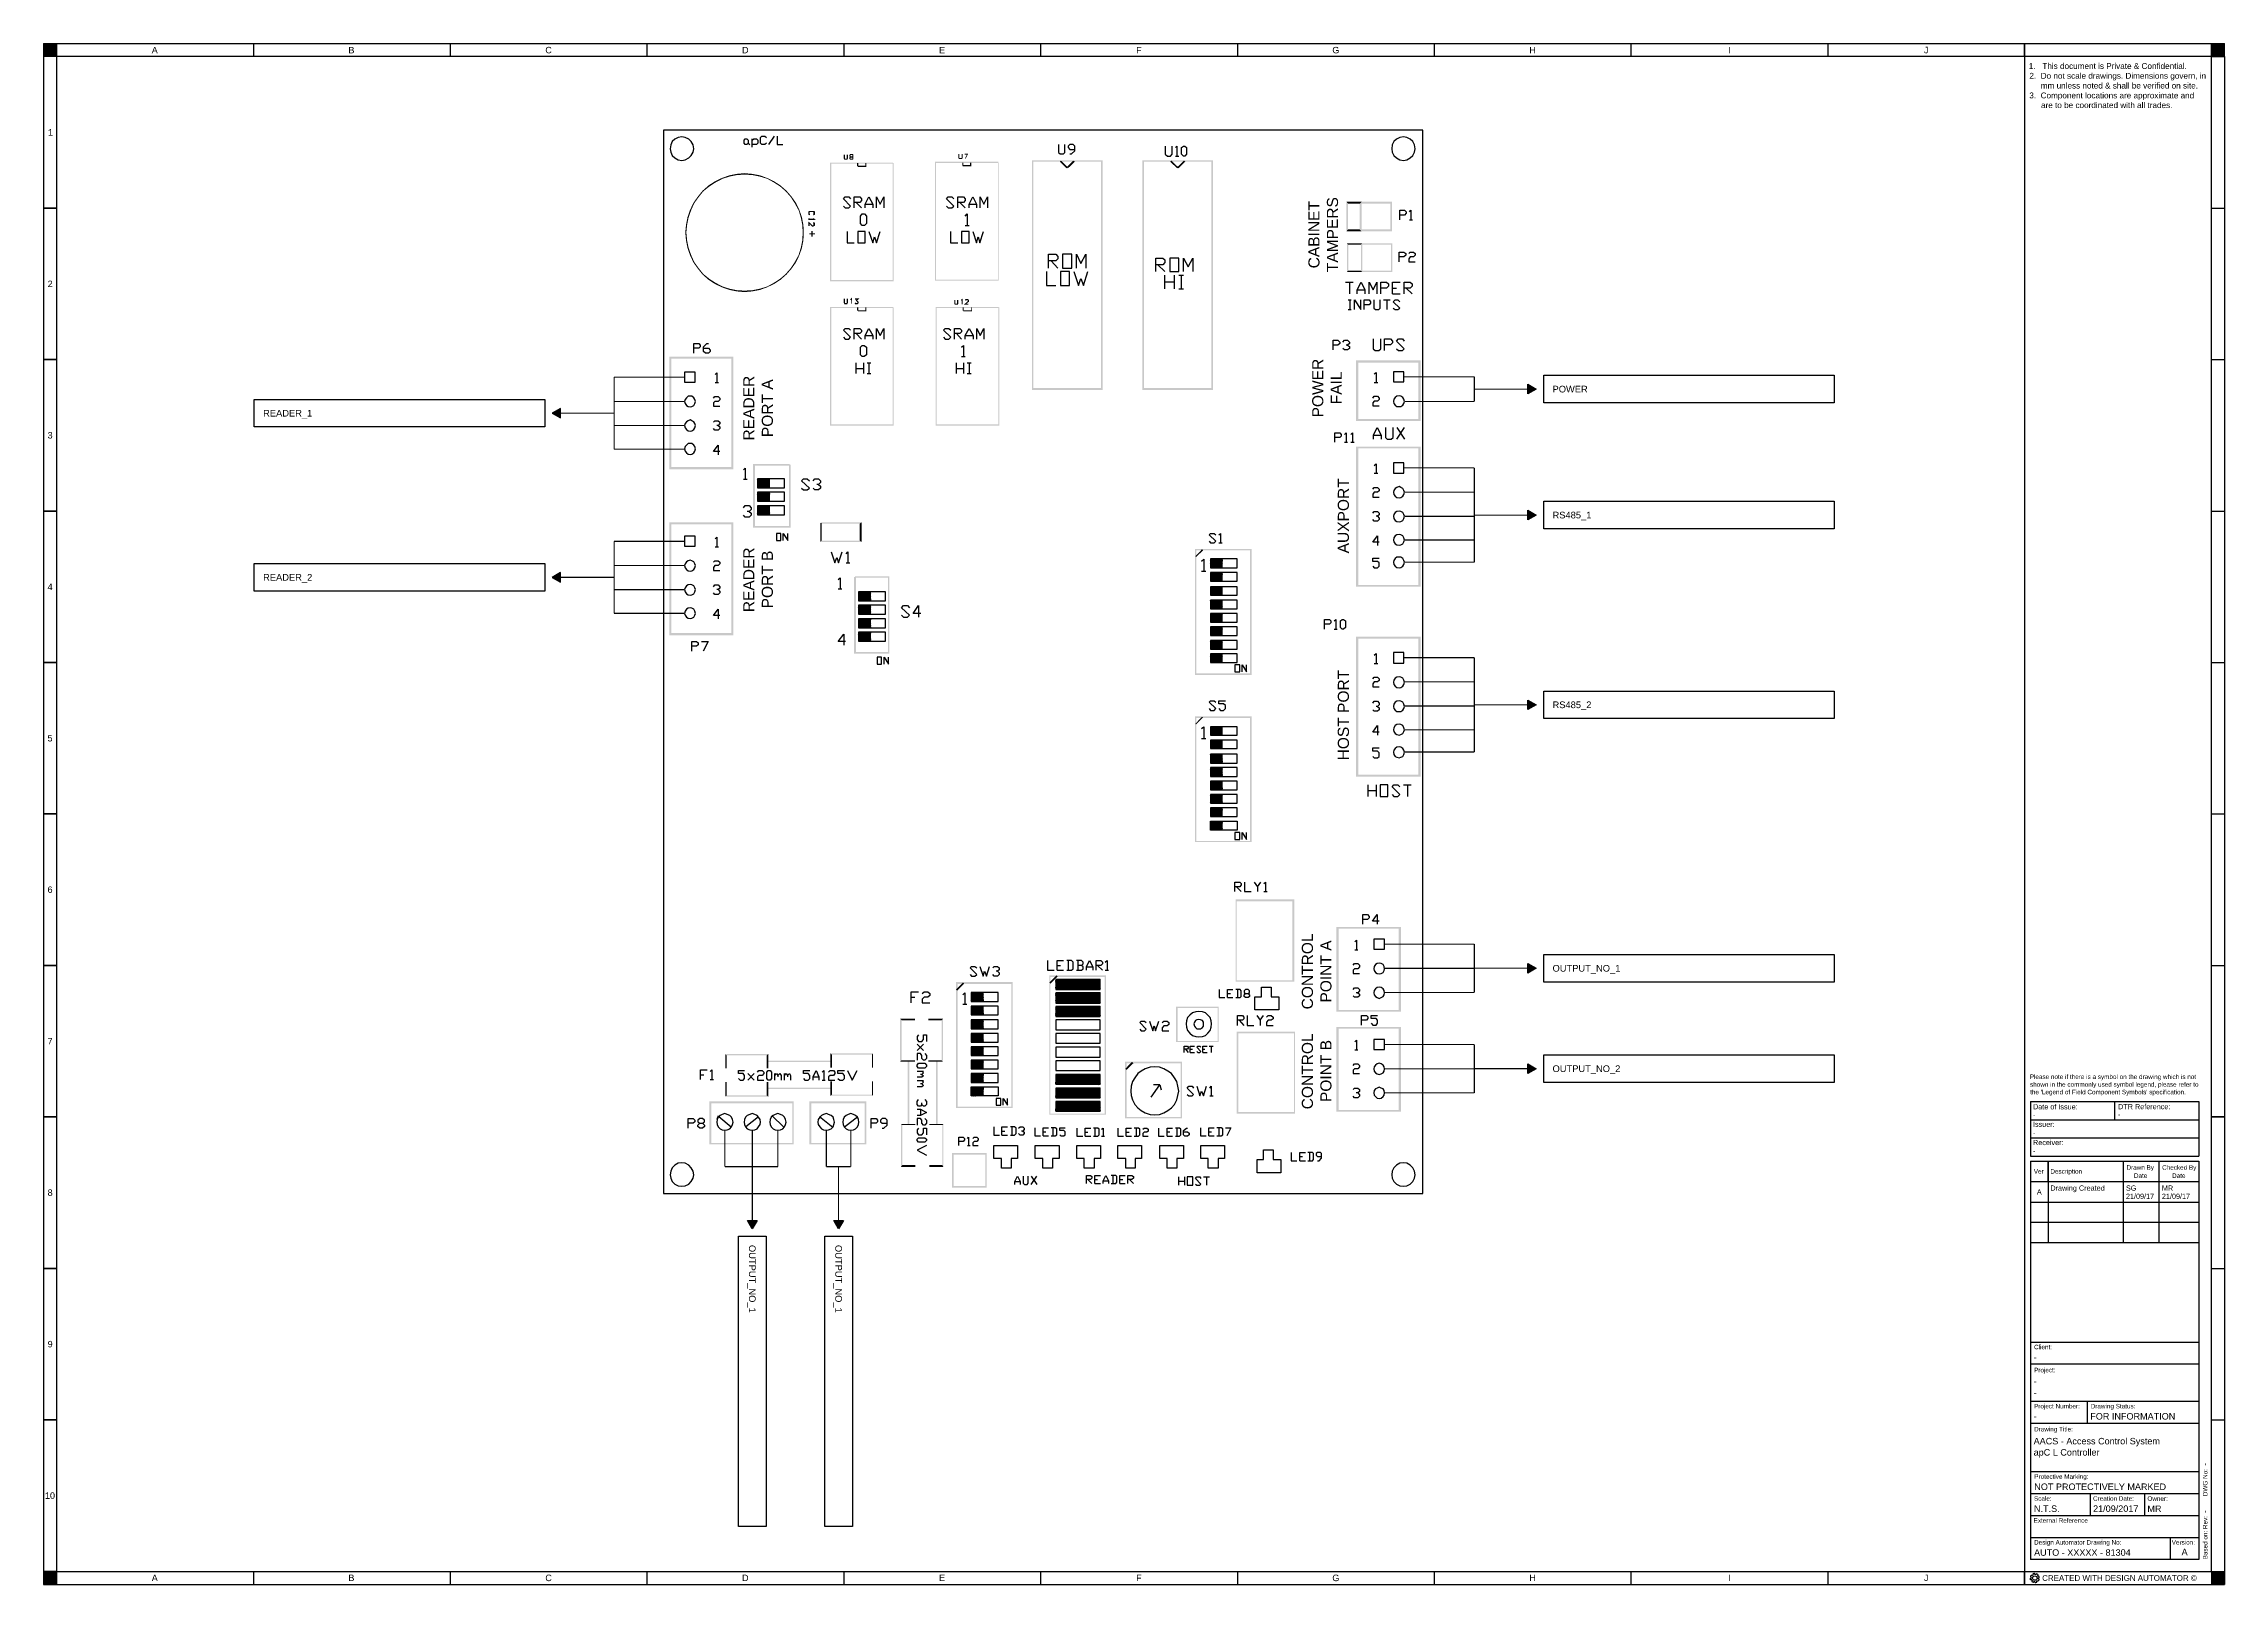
# Paper-space layout 'A1' of a CAD drawing. Header units: millimetres. Extents: x 0 to 841, y 0 to 594.
# The model-space entities are those that its viewports show. They can reach past a viewport. Long polylines and large blocks are cut down to what shows.
import ezdxf
from ezdxf.enums import TextEntityAlignment as Align

# ---------------------------------------------------------------- set-up
doc = ezdxf.new("R2010")
doc.units = ezdxf.units.MM
doc.header["$LTSCALE"] = 12.5
doc.header["$MEASUREMENT"] = 0
doc.linetypes.add('HIDDEN', pattern=[0.375, 0.25, -0.125])
doc.layers.add('QCIC - VPort', color=6, linetype='Continuous')
doc.layers.get('QCIC - VPort').freeze()
doc.styles.add('QCIC', font='arial.ttf', dxfattribs={"height": 2.25})
doc.styles.get("Standard").update_dxf_attribs({"font": 'arial.ttf'})

# ---------------------------------------------------------------- blocks, each defined once
blk = doc.blocks.new('AUTO - XXXXX - 00000a - MASTER SHEET A1 - 2017 v1 - UK')
h = blk.add_hatch(color=7)
h.dxf.hatch_style = 1
h.paths.add_polyline_path([(5, 594), (0, 594), (0, 589), (5, 589)])
h = blk.add_hatch(color=7)
h.dxf.hatch_style = 1
h.paths.add_polyline_path([(841, 594), (836, 594), (836, 589), (841, 589)])
h = blk.add_hatch(color=7)
h.dxf.hatch_style = 1
h.paths.add_polyline_path([(5, 5), (0, 5), (0, 0), (5, 0)])
h = blk.add_hatch(color=7)
h.dxf.hatch_style = 1
h.paths.add_polyline_path([(841, 5), (836, 5), (836, 0), (841, 0)])
for p, q in [((0, 594), (841, 594)), ((0, 594), (0, 0)), ((5, 589), (0, 589)), ((5, 594), (5, 589)), ((836, 589), (5, 589)), ((5, 589), (5, 5)), ((80.89, 594), (80.89, 589)), ((156.79, 594), (156.79, 589)), ((232.68, 594), (232.68, 589)), ((308.58, 594), (308.58, 589)), ((384.47, 594), (384.47, 589)), ((460.37, 594), (460.37, 589)), ((536.26, 594), (536.26, 589)), ((612.16, 594), (612.16, 589)), ((688.05, 594), (688.05, 589)), ((763.94, 589), (763.94, 594)), ((763.94, 594), (763.94, 589)), ((763.94, 589), (763.94, 5)), ((836, 589), (836, 594)), ((836, 5), (836, 589)), ((836, 589), (841, 589)), ((841, 589), (836, 589)), ((836, 589), (841, 589)), ((841, 589), (841, 594)), ((841, 589), (841, 0)), ((0, 530.6), (5, 530.6)), ((5, 530.6), (0, 530.6)), ((836, 530.6), (841, 530.6)), ((0, 472.2), (5, 472.2)), ((5, 472.2), (0, 472.2)), ((836, 472.2), (841, 472.2)), ((0, 413.8), (5, 413.8)), ((5, 413.8), (0, 413.8)), ((836, 413.8), (841, 413.8)), ((0, 355.4), (5, 355.4)), ((5, 355.4), (0, 355.4)), ((836, 355.4), (841, 355.4)), ((0, 297), (5, 297)), ((5, 297), (0, 297)), ((836, 297), (841, 297)), ((0, 238.6), (5, 238.6)), ((5, 238.6), (0, 238.6)), ((836, 238.6), (841, 238.6)), ((766.19, 186.11), (831.13, 186.11)), ((766.19, 186.11), (766.19, 165.11)), ((798.66, 186.11), (798.66, 179.11)), ((831.2, 186.11), (831.2, 165.11)), ((0, 180.2), (5, 180.2)), ((5, 180.2), (0, 180.2)), ((766.19, 179.11), (831.2, 179.11)), ((836, 180.2), (841, 180.2)), ((766.19, 172.11), (831.2, 172.11)), ((766.19, 165.11), (831.2, 165.11)), ((766.19, 163.18), (831.2, 163.18)), ((766.19, 163.18), (766.19, 9.65)), ((773.02, 155.48), (773.02, 163.18)), ((773.02, 163.18), (773.02, 131.81)), ((802, 163.18), (802, 131.81)), ((815.69, 163.18), (815.69, 131.81)), ((831.2, 163.18), (831.2, 131.81)), ((831.2, 155.18), (766.19, 155.18)), ((773.02, 155.18), (773.02, 131.81)), ((831.2, 154.82), (831.2, 9.65)), ((766.19, 147.39), (831.2, 147.39)), ((766.19, 139.6), (831.2, 139.6)), ((766.19, 131.81), (831.2, 131.81)), ((0, 121.8), (5, 121.8)), ((5, 121.8), (0, 121.8)), ((836, 121.8), (841, 121.8)), ((766.19, 93.42), (831.2, 93.42)), ((766.19, 84.96), (831.11, 84.96)), ((766.19, 70.61), (831.2, 70.61)), ((788.12, 70.61), (788.12, 62.15)), ((0, 63.4), (5, 63.4)), ((5, 63.4), (0, 63.4)), ((766.19, 62.15), (831.11, 62.15)), ((836, 63.4), (841, 63.4)), ((766.19, 43.46), (831.2, 43.46)), ((766.19, 35.01), (831.11, 35.01)), ((789.26, 35.01), (789.26, 26.55)), ((810.34, 26.55), (810.34, 35.01)), ((766.19, 26.55), (831.11, 26.55)), ((766.3, 26.55), (831.11, 26.55)), ((766.19, 18.1), (831.2, 18.1)), ((820.11, 18.1), (820.11, 9.65)), ((831.2, 9.65), (766.19, 9.65)), ((0, 5), (5, 5)), ((5, 5), (0, 5)), ((5, 5), (836, 5)), ((5, 5), (763.94, 5)), ((5, 5), (763.94, 5)), ((5, 5), (5, 0)), ((5, 5), (763.94, 5)), ((5, 5), (763.94, 5)), ((5, 5), (763.94, 5)), ((5, 5), (763.94, 5)), ((5, 5), (763.94, 5)), ((5, 5), (763.94, 5)), ((5, 5), (763.94, 5)), ((5, 5), (763.94, 5)), ((5, 5), (763.94, 5)), ((5, 5), (763.94, 5)), ((5, 5), (763.94, 5)), ((5, 5), (763.94, 5)), ((5, 5), (763.94, 5)), ((5, 5), (763.94, 5)), ((5, 5), (763.94, 5)), ((5, 5), (763.94, 5)), ((5, 5), (763.94, 5)), ((5, 5), (763.94, 5)), ((5, 5), (763.94, 5)), ((5, 5), (763.94, 5)), ((80.89, 5), (80.89, 0)), ((156.79, 5), (156.79, 0)), ((232.68, 5), (232.68, 0)), ((308.58, 5), (308.58, 0)), ((384.47, 5), (384.47, 0)), ((460.37, 5), (460.37, 0)), ((536.26, 5), (536.26, 0)), ((612.16, 5), (612.16, 0)), ((688.05, 5), (688.05, 0)), ((763.94, 0), (763.94, 5)), ((763.94, 5), (763.94, 0)), ((836, 5), (841, 5)), ((836, 5), (836, 0)), ((0, 0), (841, 0)), ((5, 0), (763.94, 0)), ((5, 0), (763.94, 0)), ((5, 0), (763.94, 0)), ((5, 0), (763.94, 0)), ((5, 0), (763.94, 0)), ((5, 0), (763.94, 0)), ((5, 0), (763.94, 0)), ((5, 0), (763.94, 0)), ((5, 0), (763.94, 0)), ((5, 0), (763.94, 0)), ((5, 0), (763.94, 0)), ((5, 0), (763.94, 0)), ((5, 0), (763.94, 0)), ((5, 0), (763.94, 0)), ((5, 0), (763.94, 0)), ((5, 0), (763.94, 0)), ((5, 0), (763.94, 0)), ((5, 0), (763.94, 0)), ((5, 0), (763.94, 0)), ((5, 0), (763.94, 0)), ((5, 0), (763.94, 0)), ((5, 0), (763.94, 0))]:
    blk.add_line(p, q)
blk.add_lwpolyline([(836, 238.6), (841, 238.6), (841, 180.2), (836, 180.2)], close=True)
blk.add_lwpolyline([(836, 238.6), (841, 238.6), (841, 180.2), (836, 180.2)], close=True)
for points in [[(766.85, 1.52, -0.042115), (766.7, 1.71, 0.326671), (766.6, 1.75), (766.44, 1.71, -0.373116), (766.29, 1.79, -0.070637), (766.17, 2.26, -0.362092), (766.26, 2.4), (766.43, 2.45, 0.314673), (766.5, 2.54)], [(766.5, 2.54, -0.043617), (766.54, 2.78, 0.319974), (766.49, 2.88), (766.35, 2.97, -0.366951), (766.3, 3.13, -0.070608), (766.56, 3.55, -0.366435), (766.72, 3.58), (766.87, 3.49, 0.319412), (766.98, 3.51)], [(766.85, 1.52, -0.30945), (766.86, 1.42), (766.77, 1.26, 0.357324), (766.81, 1.09, 0.073567), (767.25, 0.84, 0.380425), (767.41, 0.89), (767.49, 1.03, -0.334571), (767.59, 1.08, 0.041825), (767.82, 1.05)], [(768.22, 3.81, 0.040485), (768, 3.84, -0.319948), (767.92, 3.91), (767.87, 4.08, 0.366927), (767.73, 4.18, 0.072823), (767.24, 4.06, 0.374757), (767.17, 3.9), (767.21, 3.74, -0.328449), (767.16, 3.64, 0.041159), (766.98, 3.51)], [(767.82, 1.05, -0.319655), (767.91, 0.98), (767.95, 0.82, 0.366658), (768.1, 0.72, 0.071735), (768.58, 0.85, 0.369155), (768.65, 1), (768.61, 1.16, -0.322372), (768.65, 1.27, 0.037788), (768.82, 1.39)], [(769, 3.79, 0.071697), (768.57, 4.04, 0.373432), (768.41, 3.99), (768.33, 3.85, -0.327013), (768.22, 3.81)], [(768.82, 1.39, -0.321633), (768.93, 1.4), (769.08, 1.32, 0.368475), (769.24, 1.35, 0.074534), (769.51, 1.79, 0.373891), (769.45, 1.96), (769.31, 2.04, -0.327511), (769.26, 2.14, 0.038117), (769.29, 2.35)], [(769, 3.79, -0.354356), (769.03, 3.63), (768.95, 3.46, 0.306187), (768.96, 3.36)], [(769.29, 2.35, -0.336295), (769.37, 2.44), (769.52, 2.47, 0.382025), (769.63, 2.61, 0.07377), (769.5, 3.1, 0.375666), (769.35, 3.18), (769.19, 3.14, -0.329432), (769.09, 3.18, 0.039167), (768.96, 3.36)]]:
    blk.add_lwpolyline(points, format="xyb")
blk.add_circle((767.9, 2.45), 0.843)
at = {"style": 'QCIC'}
for s, height, p in [('A', 2.5, (41.69, 590.25)), ('B', 2.5, (117.54, 590.25)), ('C', 2.5, (193.48, 590.25)), ('D', 2.5, (269.33, 590.25)), ('E', 2.5, (345.32, 590.25)), ('F', 2.5, (421.31, 590.25)), ('G', 2.5, (496.98, 590.25)), ('H', 2.5, (572.95, 590.25)), ('I', 2.5, (649.61, 590.25)), ('J', 2.5, (725.14, 590.27)), ('1.   This document is Private & Confidential.', 2.25, (765.56, 584.24)), ('2.  Do not scale drawings. Dimensions govern, in', 2.25, (765.81, 580.48)), ('3.  Component locations are approximate and', 2.25, (765.77, 572.9)), ('mm unless noted & shall be verified on site.', 2.25, (770.19, 576.69)), ('are to be coordinated with all trades.', 2.25, (770.29, 569.15)), ('1', 2.5, (1.67, 558.54)), ('2', 2.5, (1.57, 500.14)), ('3', 2.5, (1.54, 441.77)), ('4', 2.5, (1.54, 383.34)), ('5', 2.5, (1.5, 324.97)), ('6', 2.5, (1.52, 266.57)), ('7', 2.5, (1.53, 208.15)), ('shown in the commonly used symbol legend, please refer to', 1.7503, (766.06, 191.88)), ('Please note if there is a symbol on the drawing which is not', 1.7503, (765.95, 194.83)), ("the 'Legend of Field Component Symbols' specification.", 1.7503, (766.1, 188.94)), ('Ver', 1.75, (767.52, 158.35)), ('Description', 1.75, (773.89, 158.35)), ('Drawn By', 1.75, (803.25, 159.87)), ('Checked By', 1.75, (817, 159.86)), ('8', 2.5, (1.54, 149.77)), ('Date', 1.75, (806.12, 156.7)), ('Date', 1.75, (820.84, 156.69)), ('9', 2.5, (1.55, 91.37)), ('Client:', 1.75, (767.61, 90.64)), ('Project:', 1.75, (767.61, 81.76)), ('Project Number:', 1.75, (767.61, 67.83)), ('Drawing Status:', 1.75, (789.44, 67.83)), ('Drawing Title:', 1.75, (767.61, 58.95)), ('Protective Marking:', 1.75, (767.69, 40.69)), ('10', 2.5, (0.51, 32.97)), ('Scale:', 1.75, (767.58, 32.23)), ('Creation Date:', 1.75, (790.36, 32.23)), ('Owner:', 1.75, (811.32, 32.2)), ('External Reference', 1.75, (767.44, 23.78)), ('Design Automator Drawing No:', 1.75, (767.61, 15.33)), ('Version:', 1.75, (820.71, 15.33)), ('A', 2.5, (41.69, 1.25)), ('B', 2.5, (117.54, 1.25)), ('C', 2.5, (193.48, 1.25)), ('D', 2.5, (269.33, 1.25)), ('E', 2.5, (345.32, 1.25)), ('F', 2.5, (421.31, 1.25)), ('G', 2.5, (496.98, 1.25)), ('H', 2.5, (572.95, 1.25)), ('I', 2.5, (649.61, 1.25)), ('J', 2.5, (725.14, 1.27)), ('CREATED WITH DESIGN AUTOMATOR ©', 2.2, (770.72, 1.36))]:
    blk.add_text(s, height=height, dxfattribs=at).set_placement(p)
for s, p in [('DWG No:', (834.48, 34.01)), ('Based on: Rev:', (834.48, 9.65))]:
    blk.add_text(s, height=1.75, rotation=90, dxfattribs=at).set_placement(p)
for tag, p, height in [('DESLINE1', (767.19, 183.13), 2), ('DESLINE2', (799.99, 183.18), 2), ('DATE', (767.19, 180.13), 2), ('DESLINE3', (767.19, 176.38), 2), ('DTR', (799.99, 180.16), 2), ('DESLINE4', (767.19, 169.35), 2), ('RECEIVER', (767.19, 166.21), 2), ('ISSUER', (767.19, 173.18), 2), ('DESCRIPTION11', (773.89, 151.79), 2), ('DW1', (803.04, 151.79), 2), ('CK1', (816.9, 151.79), 2), ('DESCRIPTION12', (773.89, 148.61), 2), ('DESCRIPTION21', (773.89, 144.08), 2), ('DESCRIPTION22', (773.89, 141.01), 2), ('DATE1', (803.04, 148.62), 2), ('DW2', (803.04, 144.08), 2), ('CK2', (816.9, 144.08), 2), ('DATE4', (816.9, 148.62), 2), ('DESCRIPTION31', (773.89, 136.26), 2), ('DESCRIPTION32', (773.89, 133.04), 2), ('DATE2', (803.04, 140.91), 2), ('DW3', (803.04, 136.27), 2), ('DATE3', (803.04, 133.1), 2), ('CK3', (816.9, 136.27), 2), ('DATE5', (816.9, 140.91), 2), ('DATE6', (816.9, 133.1), 2), ('CLIENT', (767.44, 86.35), 2.5), ('PROJECT1', (767.44, 77.04), 2.5), ('PROJECT2', (767.44, 72.72), 2.5), ('PRO.NO', (767.44, 63.54), 2.5), ('STATUS', (789.28, 63.54), 2.5), ('DRAWINGTITLE1', (767.44, 53.97), 2.5), ('DRAWINGTITLE2', (767.44, 49.65), 2.5), ('DRAWINGTITLE3', (767.44, 45.33), 2.5), ('PROTECTIVE.MARKING', (767.69, 36.39), 2.5), ('SCALE', (767.58, 27.94), 2.5), ('XX_XX_XX', (790.36, 27.94), 2.5), ('XXX', (811.32, 27.9), 2.5), ('EXTERNAL_REF', (767.61, 19.48), 2.2), ('DWGNO', (767.61, 11.03), 2.5)]:
    blk.add_attdef(tag, p, '', height=height, dxfattribs=at)
for tag, height, p in [('V1', 2, (769.61, 151.29)), ('V2', 2, (769.61, 143.58)), ('V3', 2, (769.61, 135.77)), ('CHKS1', 2, (771.7, 7.45)), ('CHKS2', 2, (783.01, 7.45)), ('CHKS3', 2, (794.32, 7.45)), ('CHKS4', 2, (805.63, 7.45)), ('CHKS5', 2, (816.93, 7.45)), ('A', 2.5, (825.65, 12.49))]:
    blk.add_attdef(tag, text='', height=height, dxfattribs=at).set_placement(p, align=Align.MIDDLE_CENTER)
for tag, p in [('ARCHREF', (834.51, 45.8)), ('A01', (834.51, 27.56))]:
    blk.add_attdef(tag, p, '', height=2, rotation=90, dxfattribs=at)
blk = doc.blocks.new('APC L')
at = {"linetype": 'Continuous'}
for points in [[(575321, -198603), (571146, -198653), (571071, -198603)], [(571146, -198653), (571071, -198603), (571146, -206503)], [(571071, -198603), (571146, -206503), (571071, -206603)], [(575321, -198653), (575321, -198603), (571146, -198653)], [(571996, -198328), (572071, -198303), (571996, -198053)], [(572071, -198303), (571996, -198053), (572071, -198053)], [(572071, -198328), (571996, -198328), (572071, -198303)], [(572046, -198403), (572071, -198328), (571996, -198328)], [(572221, -198403), (572171, -198328), (572046, -198403)], [(572171, -198328), (572046, -198403), (572071, -198328)], [(572196, -198303), (572221, -198403), (572171, -198328)], [(572271, -198053), (572196, -198053), (572271, -198328)], [(572196, -198053), (572271, -198328), (572196, -198303)], [(572271, -198328), (572196, -198303), (572221, -198403)], [(572421, -198003), (572446, -198128), (572371, -198103)], [(572446, -198128), (572371, -198103), (572446, -198153)], [(572371, -198103), (572446, -198153), (572371, -198153)], [(572446, -198153), (572371, -198153), (572471, -198178)], [(572371, -198153), (572471, -198178), (572421, -198253)], [(572371, -198253), (572446, -198278), (572396, -198203)], [(572371, -198328), (572446, -198303), (572371, -198253)], [(572446, -198303), (572371, -198253), (572446, -198278)], [(572471, -198328), (572371, -198328), (572446, -198303)], [(572421, -198403), (572471, -198328), (572371, -198328)], [(572446, -198278), (572396, -198203), (572471, -198228)], [(572621, -198003), (572471, -198078), (572421, -198003)], [(572471, -198078), (572421, -198003), (572446, -198128)], [(572471, -198178), (572421, -198253), (572621, -198178)], [(572421, -198253), (572621, -198178), (572571, -198253)], [(572621, -198403), (572571, -198328), (572421, -198403)], [(572571, -198328), (572421, -198403), (572471, -198328)], [(572571, -198078), (572621, -198003), (572471, -198078)], [(572546, -198203), (572621, -198228), (572571, -198153)], [(572646, -198103), (572571, -198078), (572621, -198003)], [(572571, -198128), (572646, -198103), (572571, -198078)], [(572646, -198153), (572571, -198128), (572646, -198103)], [(572571, -198153), (572646, -198153), (572571, -198128)], [(572621, -198228), (572571, -198153), (572646, -198153)], [(572621, -198178), (572571, -198253), (572646, -198253)], [(572571, -198253), (572646, -198253), (572571, -198278)], [(572646, -198253), (572571, -198278), (572646, -198328)], [(572571, -198278), (572646, -198328), (572571, -198303)], [(572646, -198328), (572571, -198303), (572621, -198403)], [(572571, -198303), (572621, -198403), (572571, -198328)], [(572971, -198628), (572896, -198628), (572971, -198853)], [(572896, -198628), (572971, -198853), (572896, -198853)], [(573521, -198628), (573446, -198628), (573521, -198878)], [(573446, -198628), (573521, -198878), (573446, -198803)], [(575296, -206503), (575371, -206603), (575296, -198628)], [(575371, -206603), (575296, -198628), (575371, -198628)], [(582421, -198528), (578221, -198628), (578146, -198528)], [(578221, -198628), (578146, -198528), (578221, -206478)], [(578146, -198528), (578221, -206478), (578146, -206553)], [(582421, -198628), (582421, -198528), (578221, -198628)], [(579721, -198278), (579796, -198278), (579721, -198003)], [(579796, -198278), (579721, -198003), (579796, -198003)], [(579771, -198353), (579821, -198278), (579721, -198278)], [(579821, -198278), (579721, -198278), (579796, -198278)], [(579971, -198353), (579921, -198278), (579771, -198353)], [(579921, -198278), (579771, -198353), (579821, -198278)], [(579946, -198278), (579971, -198353), (579921, -198278)], [(580021, -198003), (579946, -198003), (580021, -198278)], [(579946, -198003), (580021, -198278), (579946, -198278)], [(580021, -198278), (579946, -198278), (579971, -198353)], [(580071, -198603), (579996, -198603), (580071, -198803)], [(579996, -198603), (580071, -198803), (579996, -198803)], [(580296, -198053), (580396, -197978), (580146, -198053)], [(580396, -197978), (580146, -198053), (580146, -197978)], [(580171, -198303), (580221, -198328), (580296, -198053)], [(580221, -198328), (580296, -198053), (580396, -197978)], [(580596, -198603), (580521, -198603), (580596, -198853)], [(580521, -198603), (580596, -198853), (580521, -198753)], [(582396, -206478), (582446, -206553), (582396, -198603)], [(582446, -206553), (582396, -198603), (582446, -198603)], [(589471, -198428), (584796, -198528), (584696, -198428)], [(584796, -198528), (584696, -198428), (584796, -213803)], [(584696, -198428), (584796, -213803), (584696, -213928)], [(589396, -198528), (589396, -198428), (584746, -198528)], [(589396, -198428), (584746, -198528), (584746, -198428)], [(589346, -198528), (589471, -198428), (584796, -198528)], [(586646, -198453), (586571, -198528), (587121, -198903)], [(586571, -198528), (587121, -198903), (587021, -198978)], [(587496, -198453), (587121, -198978), (587021, -198903)], [(587596, -198528), (587496, -198453), (587121, -198978)], [(589471, -213928), (589346, -198528), (589471, -198428)], [(589346, -213803), (589471, -213928), (589346, -198528)], [(596921, -198428), (592246, -198528), (592146, -198428)], [(592246, -198528), (592146, -198428), (592246, -213803)], [(592146, -198428), (592246, -213803), (592146, -213928)], [(596846, -198528), (596846, -198428), (592196, -198528)], [(596846, -198428), (592196, -198528), (592196, -198428)], [(596796, -198528), (596921, -198428), (592246, -198528)], [(594096, -198453), (594021, -198528), (594571, -198903)], [(594021, -198528), (594571, -198903), (594496, -198978)], [(594946, -198453), (594571, -198978), (594496, -198903)], [(595046, -198528), (594946, -198453), (594571, -198978)], [(596921, -213928), (596796, -198528), (596921, -198428)], [(596796, -213803), (596921, -213928), (596796, -198528)], [(562871, -200128), (562921, -200203), (562471, -200478)], [(563296, -199853), (563346, -199928), (562871, -200128)], [(563346, -199928), (562871, -200128), (562921, -200203)], [(563771, -199628), (563821, -199678), (563296, -199853)], [(563821, -199678), (563296, -199853), (563346, -199928)], [(564271, -199453), (564296, -199528), (563771, -199628)], [(564296, -199528), (563771, -199628), (563821, -199678)], [(564771, -199353), (564796, -199428), (564271, -199453)], [(564796, -199428), (564271, -199453), (564296, -199528)], [(565296, -199303), (565296, -199403), (564771, -199353)], [(565296, -199403), (564771, -199353), (564796, -199428)], [(565821, -199353), (565821, -199428), (565296, -199303)], [(565821, -199428), (565296, -199303), (565296, -199403)], [(566346, -199453), (566321, -199528), (565821, -199353)], [(566321, -199528), (565821, -199353), (565821, -199428)], [(566821, -199678), (566346, -199453), (566321, -199528)], [(566821, -199628), (566821, -199678), (566346, -199453)], [(567296, -199853), (567271, -199928), (566821, -199628)], [(567271, -199928), (566821, -199628), (566821, -199678)], [(567696, -200203), (567296, -199853), (567271, -199928)], [(567721, -200128), (567696, -200203), (567296, -199853)], [(568071, -200528), (567721, -200128), (567696, -200203)], [(568121, -200478), (568071, -200528), (567721, -200128)], [(573521, -198878), (573446, -198803), (572946, -198878)], [(573446, -198803), (572946, -198878), (572946, -198803)], [(580596, -198853), (580521, -198753), (580021, -198853)], [(580521, -198753), (580021, -198853), (580021, -198753)], [(561846, -201303), (561896, -201353), (561621, -201778)], [(561896, -201353), (561621, -201778), (561696, -201803)], [(562146, -200878), (562196, -200928), (561846, -201303)], [(562196, -200928), (561846, -201303), (561896, -201353)], [(562471, -200478), (562521, -200528), (562146, -200878)], [(562521, -200528), (562146, -200878), (562196, -200928)], [(562921, -200203), (562471, -200478), (562521, -200528)], [(568421, -200928), (568121, -200478), (568071, -200528)], [(568471, -200878), (568421, -200928), (568121, -200478)], [(568696, -201353), (568471, -200878), (568421, -200928)], [(568771, -201303), (568696, -201353), (568471, -200878)], [(568946, -201803), (568771, -201303), (568696, -201353)], [(568996, -201778), (568946, -201803), (568771, -201303)], [(606946, -201228), (606021, -201353), (605921, -201228)], [(606021, -201353), (605921, -201228), (606021, -203103)], [(605921, -201228), (606021, -203103), (605921, -203228)], [(608996, -201228), (606021, -201353), (605921, -201228)], [(606021, -201353), (605921, -201228), (606021, -203103)], [(605921, -201228), (606021, -203103), (605921, -203228)], [(606821, -201353), (606946, -201228), (606021, -201353)], [(608871, -201353), (608996, -201228), (606021, -201353)], [(606946, -203228), (606821, -201353), (606946, -201228)], [(606821, -203103), (606946, -203228), (606821, -201353)], [(608996, -203228), (608871, -201353), (608996, -201228)], [(608871, -203103), (608996, -203228), (608871, -201353)], [(561346, -202803), (561421, -202803), (561296, -203303)], [(561421, -202803), (561296, -203303), (561371, -203303)], [(561446, -202278), (561521, -202303), (561346, -202803)], [(561521, -202303), (561346, -202803), (561421, -202803)], [(561621, -201778), (561696, -201803), (561446, -202278)], [(561696, -201803), (561446, -202278), (561521, -202303)], [(569096, -202303), (568996, -201778), (568946, -201803)], [(569171, -202278), (569096, -202303), (568996, -201778)], [(569196, -202803), (569171, -202278), (569096, -202303)], [(569271, -202803), (569196, -202803), (569171, -202278)], [(569221, -203303), (569271, -202803), (569196, -202803)], [(569296, -203303), (569221, -203303), (569271, -202803)], [(569596, -201878), (569696, -201928), (569696, -201853)], [(569596, -202103), (569696, -202053), (569596, -201878)], [(569696, -202053), (569596, -201878), (569696, -201928)], [(569721, -202078), (569596, -202103), (569696, -202053)], [(569696, -202153), (569721, -202078), (569596, -202103)], [(569596, -202453), (569696, -202453), (569596, -202353)], [(569696, -202453), (569596, -202353), (569696, -202353)], [(569596, -202878), (569696, -202878), (569596, -202553)], [(569696, -202878), (569596, -202553), (569696, -202728)], [(569596, -202553), (569696, -202728), (569896, -202828)], [(569646, -202378), (569646, -202453), (569896, -202378)], [(569646, -202453), (569896, -202378), (570071, -202453)], [(569671, -202378), (569671, -202453), (569921, -202378)], [(569671, -202453), (569921, -202378), (570096, -202453)], [(569696, -201928), (569696, -201853), (569721, -201928)], [(569696, -201853), (569721, -201928), (569946, -201853)], [(569696, -202728), (569896, -202828), (569846, -202903)], [(569721, -201928), (569946, -201853), (569921, -201928)], [(569896, -202828), (569846, -202903), (569921, -202828)], [(569846, -202903), (569921, -202828), (569946, -202903)], [(569921, -202378), (569896, -202378), (570071, -202453)], [(569946, -201853), (569921, -201928), (570046, -201878)], [(569921, -201928), (570046, -201878), (569946, -201928)], [(569946, -202053), (569946, -202153), (569921, -202078)], [(569921, -202378), (569971, -202328), (570071, -202453)], [(569921, -202403), (569971, -202353), (570096, -202453)], [(570046, -202653), (569921, -202678), (569946, -202603)], [(569946, -202703), (570046, -202653), (569921, -202678)], [(569921, -202828), (569946, -202903), (569946, -202828)], [(570046, -201878), (569946, -201928), (570046, -202103)], [(569946, -201928), (570046, -202103), (569946, -202053)], [(570046, -202103), (569946, -202053), (569946, -202153)], [(570046, -202853), (569946, -202703), (570046, -202653)], [(569946, -202828), (570046, -202853), (569946, -202703)], [(569946, -202903), (569946, -202828), (570046, -202853)], [(561296, -203303), (561371, -203303), (561346, -203828)], [(561371, -203303), (561346, -203828), (561421, -203828)], [(561346, -203828), (561421, -203828), (561446, -204353)], [(561421, -203828), (561446, -204353), (561521, -204328)], [(561446, -204353), (561521, -204328), (561621, -204853)], [(561521, -204328), (561621, -204853), (561696, -204828)], [(568946, -204828), (569171, -204353), (569096, -204328)], [(568996, -204853), (568946, -204828), (569171, -204353)], [(569171, -204353), (569096, -204328), (569271, -203828)], [(569096, -204328), (569271, -203828), (569196, -203828)], [(569271, -203828), (569196, -203828), (569296, -203303)], [(569196, -203828), (569296, -203303), (569221, -203303)], [(570046, -203428), (570046, -203353), (569671, -203428)], [(570046, -203353), (569671, -203428), (569671, -203353)], [(569896, -203203), (569796, -203203), (569896, -203578)], [(569796, -203203), (569896, -203578), (569796, -203578)], [(606021, -203103), (605921, -203228), (606821, -203103)], [(605921, -203228), (606821, -203103), (606946, -203228)], [(606021, -203103), (605921, -203228), (608871, -203103)], [(605921, -203228), (608871, -203103), (608996, -203228)], [(609021, -204028), (606046, -204128), (605946, -204028)], [(606046, -204128), (605946, -204028), (606046, -205878)], [(605946, -204028), (606046, -205878), (605946, -205978)], [(606996, -204028), (606046, -204128), (605946, -204028)], [(606046, -204128), (605946, -204028), (606046, -205878)], [(605946, -204028), (606046, -205878), (605946, -205978)], [(608921, -204128), (609021, -204028), (606046, -204128)], [(606896, -204128), (606996, -204028), (606046, -204128)], [(606996, -205978), (606896, -204128), (606996, -204028)], [(606896, -205878), (606996, -205978), (606896, -204128)], [(609021, -205978), (608921, -204128), (609021, -204028)], [(608921, -205878), (609021, -205978), (608921, -204128)], [(561621, -204853), (561696, -204828), (561846, -205328)], [(561696, -204828), (561846, -205328), (561896, -205278)], [(561846, -205328), (561896, -205278), (562146, -205753)], [(561896, -205278), (562146, -205753), (562196, -205703)], [(562146, -205753), (562196, -205703), (562471, -206153)], [(562196, -205703), (562471, -206153), (562521, -206103)], [(568071, -206103), (568471, -205753), (568421, -205703)], [(568121, -206153), (568071, -206103), (568471, -205753)], [(568421, -205703), (568771, -205328), (568696, -205278)], [(568471, -205753), (568421, -205703), (568771, -205328)], [(568696, -205278), (568996, -204853), (568946, -204828)], [(568771, -205328), (568696, -205278), (568996, -204853)], [(606046, -205878), (605946, -205978), (608921, -205878)], [(605946, -205978), (608921, -205878), (609021, -205978)], [(606046, -205878), (605946, -205978), (606896, -205878)], [(605946, -205978), (606896, -205878), (606996, -205978)], [(562471, -206153), (562521, -206103), (562871, -206503)], [(562521, -206103), (562871, -206503), (562921, -206428)], [(562871, -206503), (562921, -206428), (563296, -206778)], [(562921, -206428), (563296, -206778), (563346, -206703)], [(563296, -206778), (563346, -206703), (563771, -207003)], [(563346, -206703), (563771, -207003), (563821, -206953)], [(563771, -207003), (563821, -206953), (564271, -207178)], [(563821, -206953), (564271, -207178), (564296, -207103)], [(564271, -207178), (564296, -207103), (564771, -207278)], [(564296, -207103), (564771, -207278), (564796, -207203)], [(564771, -207278), (564796, -207203), (565296, -207328)], [(564796, -207203), (565296, -207328), (565296, -207228)], [(565296, -207228), (565821, -207278), (565821, -207203)], [(565296, -207328), (565296, -207228), (565821, -207278)], [(565821, -207203), (566346, -207178), (566321, -207103)], [(565821, -207278), (565821, -207203), (566346, -207178)], [(566321, -207103), (566821, -207003), (566821, -206953)], [(566346, -207178), (566321, -207103), (566821, -207003)], [(566821, -206953), (567296, -206778), (567271, -206703)], [(566821, -207003), (566821, -206953), (567296, -206778)], [(567271, -206703), (567721, -206503), (567696, -206428)], [(567296, -206778), (567271, -206703), (567721, -206503)], [(567696, -206428), (568121, -206153), (568071, -206103)], [(567721, -206503), (567696, -206428), (568121, -206153)], [(571146, -206503), (571071, -206603), (575296, -206503)], [(571071, -206603), (575296, -206503), (575371, -206603)], [(578221, -206478), (578146, -206553), (582396, -206478)], [(578146, -206553), (582396, -206478), (582446, -206553)], [(575321, -208328), (571146, -208403), (571071, -208328)], [(571146, -208403), (571071, -208328), (571146, -216253)], [(571071, -208328), (571146, -216253), (571071, -216328)], [(575321, -208403), (575321, -208328), (571146, -208403)], [(571996, -208053), (572071, -208053), (571996, -207778)], [(572071, -208053), (571996, -207778), (572071, -207778)], [(572046, -208153), (572071, -208053), (571996, -208053)], [(572221, -208153), (572171, -208053), (572046, -208153)], [(572171, -208053), (572046, -208153), (572071, -208053)], [(572196, -208053), (572221, -208153), (572171, -208053)], [(572271, -207778), (572196, -207778), (572271, -208053)], [(572196, -207778), (572271, -208053), (572196, -208053)], [(572271, -208053), (572196, -208053), (572221, -208153)], [(572496, -207878), (572421, -207828), (572546, -207703)], [(572546, -208103), (572496, -207878), (572546, -207703)], [(572496, -208103), (572546, -208103), (572496, -207878)], [(572771, -208028), (572721, -208078), (572821, -208053)], [(572721, -208078), (572821, -208053), (572771, -208153)], [(572871, -207828), (573046, -207753), (572746, -207828)], [(573046, -207753), (572746, -207828), (572746, -207753)], [(572821, -208053), (572771, -208153), (572871, -208053)], [(572771, -208153), (572871, -208053), (572921, -208153)], [(572796, -207903), (572896, -207903), (572871, -207828)], [(572921, -208028), (572996, -207978), (572796, -207903)], [(572996, -207978), (572796, -207903), (572896, -207903)], [(572896, -207903), (572871, -207828), (573046, -207753)], [(572871, -208053), (572921, -208153), (572921, -208053)], [(572971, -208353), (572896, -208353), (572971, -208578)], [(572896, -208353), (572971, -208578), (572896, -208578)], [(572996, -208078), (572921, -208028), (572996, -207978)], [(572921, -208053), (572996, -208078), (572921, -208028)], [(572921, -208153), (572921, -208053), (572996, -208078)], [(573521, -208628), (573446, -208553), (572946, -208628)], [(573446, -208553), (572946, -208628), (572946, -208553)], [(573521, -208353), (573446, -208353), (573521, -208628)], [(573446, -208353), (573521, -208628), (573446, -208553)], [(575296, -216253), (575371, -216328), (575296, -208353)], [(575371, -216328), (575296, -208353), (575371, -208353)], [(582446, -208328), (578271, -208403), (578196, -208328)], [(578271, -208403), (578196, -208328), (578271, -216253)], [(578196, -208328), (578271, -216253), (578196, -216328)], [(582446, -208403), (582446, -208328), (578271, -208403)], [(579446, -208103), (579521, -208103), (579446, -207853)], [(579521, -208103), (579446, -207853), (579521, -207853)], [(579496, -208178), (579546, -208103), (579446, -208103)], [(579546, -208103), (579446, -208103), (579521, -208103)], [(579696, -208178), (579646, -208103), (579496, -208178)], [(579646, -208103), (579496, -208178), (579546, -208103)], [(579721, -207853), (579646, -207853), (579721, -208103)], [(579646, -207853), (579721, -208103), (579646, -208103)], [(579721, -208103), (579646, -208103), (579696, -208178)], [(579946, -207903), (579896, -207853), (580021, -207753)], [(580021, -208153), (579946, -207928), (580021, -207753)], [(579946, -207903), (579946, -207928), (580021, -207753)], [(579946, -208153), (580021, -208153), (579946, -207928)], [(580096, -208353), (580021, -208353), (580096, -208578)], [(580021, -208353), (580096, -208578), (580021, -208578)], [(580646, -208628), (580596, -208553), (580071, -208628)], [(580596, -208553), (580071, -208628), (580071, -208553)], [(580096, -208178), (580271, -208103), (580371, -207928)], [(580396, -208178), (580396, -208103), (580096, -208178)], [(580396, -208103), (580096, -208178), (580271, -208103)], [(580196, -207803), (580221, -207903), (580171, -207878)], [(580396, -207803), (580246, -207878), (580196, -207803)], [(580246, -207878), (580196, -207803), (580221, -207903)], [(580346, -207878), (580396, -207803), (580246, -207878)], [(580271, -208103), (580371, -207928), (580446, -207978)], [(580446, -207878), (580346, -207878), (580396, -207803)], [(580371, -207903), (580446, -207878), (580346, -207878)], [(580446, -207978), (580371, -207903), (580446, -207878)], [(580371, -207928), (580446, -207978), (580371, -207903)], [(580646, -208353), (580596, -208353), (580646, -208628)], [(580596, -208353), (580646, -208628), (580596, -208553)], [(582421, -216253), (582496, -216328), (582421, -208353)], [(582496, -216328), (582421, -208353), (582496, -208353)], [(564546, -211678), (560346, -211828), (560221, -211678)], [(560346, -211828), (560221, -211678), (560346, -219128)], [(560221, -211678), (560346, -219128), (560221, -219278)], [(564396, -211828), (564546, -211678), (560346, -211828)], [(564546, -219278), (564396, -211828), (564546, -211678)], [(564396, -219128), (564546, -219278), (564396, -211828)], [(606721, -212078), (606571, -211928), (606721, -215878)], [(606571, -211928), (606721, -215878), (606571, -216028)], [(610921, -211928), (606721, -212078), (606571, -211928)], [(610771, -212078), (610921, -211928), (606721, -212078)], [(610921, -216028), (610771, -212078), (610921, -211928)], [(610771, -215878), (610921, -216028), (610771, -212078)], [(584796, -213803), (584696, -213928), (589346, -213803)], [(584696, -213928), (589346, -213803), (589471, -213928)], [(592246, -213803), (592146, -213928), (596796, -213803)], [(592146, -213928), (596796, -213803), (596921, -213928)], [(571146, -216253), (571071, -216328), (575296, -216253)], [(571071, -216328), (575296, -216253), (575371, -216328)], [(578271, -216253), (578196, -216328), (582421, -216253)], [(578196, -216328), (582421, -216253), (582496, -216328)], [(606721, -215878), (606571, -216028), (610771, -215878)], [(606571, -216028), (610771, -215878), (610921, -216028)], [(606721, -217878), (606571, -217753), (606721, -227078)], [(606571, -217753), (606721, -227078), (606571, -227203)], [(610921, -217753), (606721, -217878), (606571, -217753)], [(610771, -217878), (610921, -217753), (606721, -217878)], [(610921, -227203), (610771, -217878), (610921, -217753)], [(560346, -219128), (560221, -219278), (564396, -219128)], [(560221, -219278), (564396, -219128), (564546, -219278)], [(568346, -218928), (565996, -219028), (565871, -218928)], [(565996, -219028), (565871, -218928), (565996, -223103)], [(565871, -218928), (565996, -223103), (565871, -223228)], [(568346, -219028), (568346, -218928), (565996, -219028)], [(568296, -223103), (568421, -223228), (568296, -218978)], [(568421, -223228), (568296, -218978), (568421, -218978)], [(610771, -227078), (610921, -227203), (610771, -217878)], [(564546, -222853), (560346, -223003), (560221, -222853)], [(560346, -223003), (560221, -222853), (560346, -230328)], [(560221, -222853), (560346, -230328), (560221, -230478)], [(564396, -223003), (564546, -222853), (560346, -223003)], [(564546, -230478), (564396, -223003), (564546, -222853)], [(564396, -230328), (564546, -230478), (564396, -223003)], [(565996, -223103), (565871, -223228), (568296, -223103)], [(565871, -223228), (568296, -223103), (568421, -223228)], [(570421, -224178), (570496, -224103), (570421, -222903)], [(570496, -224103), (570421, -222903), (570496, -222903)], [(570446, -222853), (570446, -222953), (573196, -222853)], [(570446, -222953), (573196, -222853), (573071, -222953)], [(573196, -222853), (573071, -222953), (573196, -224178)], [(573071, -222953), (573196, -224178), (573071, -224103)], [(573196, -224178), (573071, -224103), (570421, -224178)], [(573071, -224103), (570421, -224178), (570496, -224103)], [(599521, -224653), (595796, -224753), (595696, -224653)], [(595796, -224753), (595696, -224653), (595796, -233053)], [(595696, -224653), (595796, -233053), (595696, -233153)], [(595721, -225153), (595771, -225203), (596171, -224678)], [(595771, -225203), (596171, -224678), (596246, -224753)], [(599421, -224753), (599521, -224653), (595796, -224753)], [(599521, -233153), (599421, -224753), (599521, -224653)], [(599421, -233053), (599521, -233153), (599421, -224753)], [(572821, -226553), (572696, -226553), (572821, -231603)], [(572696, -226553), (572821, -231603), (572696, -231728)], [(574971, -226603), (575071, -226503), (572746, -226603)], [(575071, -226503), (572746, -226603), (572746, -226503)], [(575071, -231728), (574971, -226603), (575071, -226503)], [(574971, -231603), (575071, -231728), (574971, -226603)], [(606721, -227078), (606571, -227203), (610771, -227078)], [(606571, -227203), (610771, -227078), (610921, -227203)], [(560346, -230328), (560221, -230478), (564396, -230328)], [(560221, -230478), (564396, -230328), (564546, -230478)], [(606721, -230703), (606571, -230578), (606721, -239878)], [(606571, -230578), (606721, -239878), (606571, -240028)], [(610921, -230578), (606721, -230703), (606571, -230578)], [(610771, -230703), (610921, -230578), (606721, -230703)], [(610921, -240028), (610771, -230703), (610921, -230578)], [(610771, -239878), (610921, -240028), (610771, -230703)], [(572821, -231603), (572696, -231728), (574971, -231603)], [(572696, -231728), (574971, -231603), (575071, -231728)], [(595796, -233053), (595696, -233153), (599421, -233053)], [(595696, -233153), (599421, -233053), (599521, -233153)], [(599521, -235953), (595796, -236053), (595696, -235953)], [(595796, -236053), (595696, -235953), (595796, -244353)], [(595696, -235953), (595796, -244353), (595696, -244428)], [(595721, -236453), (595771, -236503), (596171, -235978)], [(595771, -236503), (596171, -235978), (596246, -236028)], [(599421, -236053), (599521, -235953), (595796, -236053)], [(599521, -244428), (599421, -236053), (599521, -235953)], [(599421, -244353), (599521, -244428), (599421, -236053)], [(606721, -239878), (606571, -240028), (610771, -239878)], [(606571, -240028), (610771, -239878), (610921, -240028)], [(595796, -244353), (595696, -244428), (599421, -244353)], [(595696, -244428), (599421, -244353), (599521, -244428)], [(598521, -248428), (598446, -248303), (598521, -253753)], [(598446, -248303), (598521, -253753), (598446, -253853)], [(602396, -248303), (598521, -248428), (598446, -248303)], [(602271, -248428), (602396, -248303), (598521, -248428)], [(602396, -253853), (602271, -248428), (602396, -248303)], [(602271, -253753), (602396, -253853), (602271, -248428)], [(605396, -250278), (605246, -250153), (605396, -255753)], [(605246, -250153), (605396, -255753), (605246, -255878)], [(609596, -250153), (605396, -250278), (605246, -250153)], [(609446, -250278), (609596, -250153), (605396, -250278)], [(609596, -255878), (609446, -250278), (609596, -250153)], [(609446, -255753), (609596, -255878), (609446, -250278)], [(583396, -253878), (579671, -254003), (579571, -253878)], [(579671, -254003), (579571, -253878), (579671, -262278)], [(579571, -253878), (579671, -262278), (579571, -262378)], [(579571, -254378), (579646, -254453), (580046, -253903)], [(579646, -254453), (580046, -253903), (580121, -253978)], [(583296, -254003), (583396, -253878), (579671, -254003)], [(583396, -262378), (583296, -254003), (583396, -253878)], [(583296, -262278), (583396, -262378), (583296, -254003)], [(585871, -253903), (585946, -253978), (586346, -253428)], [(589696, -253428), (585946, -253528), (585871, -253428)], [(585946, -253528), (585871, -253428), (585946, -262753)], [(585871, -253428), (585946, -262753), (585871, -262828)], [(585946, -253978), (586346, -253428), (586421, -253503)], [(589596, -253528), (589696, -253428), (585946, -253528)], [(589696, -262828), (589596, -253528), (589696, -253428)], [(589596, -262753), (589696, -262828), (589596, -253528)], [(598521, -253753), (598446, -253853), (602271, -253753)], [(598446, -253853), (602271, -253753), (602396, -253853)], [(597296, -255528), (594521, -255628), (594421, -255528)], [(594521, -255628), (594421, -255528), (594521, -257853)], [(594421, -255528), (594521, -257853), (594421, -257928)], [(597221, -255628), (597296, -255528), (594521, -255628)], [(597296, -257928), (597221, -255628), (597296, -255528)], [(597221, -257853), (597296, -257928), (597221, -255628)], [(605396, -255753), (605246, -255878), (609446, -255753)], [(605246, -255878), (609446, -255753), (609596, -255878)], [(576796, -256353), (575896, -256453), (575796, -256353)], [(575896, -256453), (575796, -256353), (575896, -259153)], [(575796, -256353), (575896, -259153), (575796, -259253)], [(576796, -256453), (576796, -256353), (575896, -256453)], [(578596, -256453), (578696, -256353), (577696, -256453)], [(578696, -256353), (577696, -256453), (577696, -256353)], [(578696, -259253), (578596, -256453), (578696, -256353)], [(578596, -259153), (578696, -259253), (578596, -256453)], [(598621, -257328), (598521, -257228), (598621, -262653)], [(598521, -257228), (598621, -262653), (598521, -262753)], [(602446, -257228), (598621, -257328), (598521, -257228)], [(602371, -257328), (602446, -257228), (598621, -257328)], [(602446, -262753), (602371, -257328), (602446, -257228)], [(602371, -262653), (602446, -262753), (602371, -257328)], [(605396, -257028), (605246, -256903), (605396, -262503)], [(605246, -256903), (605396, -262503), (605246, -262628)], [(609596, -256903), (605396, -257028), (605246, -256903)], [(609446, -257028), (609596, -256903), (605396, -257028)], [(609596, -262628), (609446, -257028), (609596, -256903)], [(609446, -262503), (609596, -262628), (609446, -257028)], [(566896, -258728), (564096, -258828), (563996, -258728)], [(564096, -258828), (563996, -258728), (564096, -259703)], [(563996, -258728), (564096, -259703), (563996, -259703)], [(566796, -258828), (566896, -258728), (564096, -258828)], [(566896, -259703), (566796, -258828), (566896, -258728)], [(566796, -259703), (566896, -259703), (566796, -258828)], [(573971, -258678), (571196, -258778), (571096, -258678)], [(571196, -258778), (571096, -258678), (571196, -259653)], [(571096, -258678), (571196, -259653), (571096, -259653)], [(573896, -258778), (573971, -258678), (571196, -258778)], [(573971, -259653), (573896, -258778), (573971, -258678)], [(573896, -259653), (573971, -259653), (573896, -258778)], [(594521, -257853), (594421, -257928), (597221, -257853)], [(594421, -257928), (597221, -257853), (597296, -257928)], [(566846, -259178), (566846, -259278), (571146, -259178)], [(566846, -259278), (571146, -259178), (571146, -259278)], [(575896, -259153), (575796, -259253), (576796, -259153)], [(575796, -259253), (576796, -259153), (576796, -259253)], [(576296, -263503), (576421, -263503), (576296, -259203)], [(576421, -263503), (576296, -259203), (576421, -259203)], [(577696, -259153), (577696, -259253), (578596, -259153)], [(577696, -259253), (578596, -259153), (578696, -259253)], [(578221, -263503), (578321, -263503), (578221, -259203)], [(578321, -263503), (578221, -259203), (578321, -259203)], [(594821, -259253), (591096, -259353), (590971, -259253)], [(591096, -259353), (590971, -259253), (591096, -262978)], [(590971, -259253), (591096, -262978), (590971, -263078)], [(590996, -259728), (591071, -259803), (591446, -259253)], [(591071, -259803), (591446, -259253), (591546, -259353)], [(594721, -259353), (594821, -259253), (591096, -259353)], [(594821, -263078), (594721, -259353), (594821, -259253)], [(594721, -262978), (594821, -263078), (594721, -259353)], [(568621, -261928), (563046, -262053), (562921, -261928)], [(563046, -262053), (562921, -261928), (563046, -264728)], [(562921, -261928), (563046, -264728), (562921, -264828)], [(568521, -262053), (568621, -261928), (563046, -262053)], [(564096, -260628), (563996, -260628), (564096, -261528)], [(563996, -260628), (564096, -261528), (563996, -261603)], [(564096, -261528), (563996, -261603), (566796, -261528)], [(563996, -261603), (566796, -261528), (566896, -261603)], [(566796, -261528), (566896, -261603), (566796, -260628)], [(566896, -261603), (566796, -260628), (566896, -260628)], [(566846, -261003), (566846, -261103), (571146, -261003)], [(566846, -261103), (571146, -261003), (571146, -261103)], [(568621, -264828), (568521, -262053), (568621, -261928)], [(573521, -261928), (569796, -262053), (569671, -261928)], [(569796, -262053), (569671, -261928), (569796, -264728)], [(569671, -261928), (569796, -264728), (569671, -264828)], [(573396, -262053), (573521, -261928), (569796, -262053)], [(571196, -260578), (571096, -260578), (571196, -261478)], [(571096, -260578), (571196, -261478), (571096, -261553)], [(571196, -261478), (571096, -261553), (573896, -261478)], [(571096, -261553), (573896, -261478), (573971, -261553)], [(573521, -264828), (573396, -262053), (573521, -261928)], [(573896, -261478), (573971, -261553), (573896, -260578)], [(573971, -261553), (573896, -260578), (573971, -260578)], [(568521, -264728), (568621, -264828), (568521, -262053)], [(573396, -264728), (573521, -264828), (573396, -262053)], [(579671, -262278), (579571, -262378), (583296, -262278)], [(579571, -262378), (583296, -262278), (583396, -262378)], [(585946, -262753), (585871, -262828), (589596, -262753)], [(585871, -262828), (589596, -262753), (589696, -262828)], [(591096, -262978), (590971, -263078), (594721, -262978)], [(590971, -263078), (594721, -262978), (594821, -263078)], [(598621, -262653), (598521, -262753), (602371, -262653)], [(598521, -262753), (602371, -262653), (602446, -262753)], [(605396, -262503), (605246, -262628), (609446, -262503)], [(605246, -262628), (609446, -262503), (609596, -262628)], [(563046, -264728), (562921, -264828), (568521, -264728)], [(562921, -264828), (568521, -264728), (568621, -264828)], [(569796, -264728), (569671, -264828), (573396, -264728)], [(569671, -264828), (573396, -264728), (573521, -264828)], [(576821, -263453), (575946, -263528), (575846, -263453)], [(575946, -263528), (575846, -263453), (575946, -266228)], [(575846, -263453), (575946, -266228), (575846, -266353)], [(576821, -263528), (576821, -263453), (575946, -263528)], [(578646, -263528), (578721, -263453), (577771, -263528)], [(578721, -263453), (577771, -263528), (577771, -263453)], [(578721, -266353), (578646, -263528), (578721, -263453)], [(578646, -266228), (578721, -266353), (578646, -263528)], [(575946, -266228), (575846, -266353), (576821, -266228)], [(575846, -266353), (576821, -266228), (576821, -266353)], [(577771, -266228), (577771, -266353), (578646, -266228)], [(577771, -266353), (578646, -266228), (578721, -266353)], [(581646, -265403), (579421, -265528), (579296, -265403)], [(579421, -265528), (579296, -265403), (579421, -267628)], [(579296, -265403), (579421, -267628), (579296, -267753)], [(581546, -265528), (581646, -265403), (579421, -265528)], [(581646, -267753), (581546, -265528), (581646, -265403)], [(581546, -267628), (581646, -267753), (581546, -265528)], [(579421, -267628), (579296, -267753), (581546, -267628)], [(579296, -267753), (581546, -267628), (581646, -267753)]]:
    blk.add_hatch(color=256, dxfattribs=at).paths.add_polyline_path(points)
h = blk.add_hatch(color=256)
h.dxf.hatch_style = 1
h.paths.add_polyline_path([(618731, -213872), (618170, -214196), (618170, -213548)])
h = blk.add_hatch(color=256)
h.dxf.hatch_style = 1
h.paths.add_polyline_path([(552310, -215497), (552871, -215821), (552871, -215173)])
h = blk.add_hatch(color=256)
h.dxf.hatch_style = 1
h.paths.add_polyline_path([(618731, -222372), (618170, -222696), (618170, -222048)])
h = blk.add_hatch(color=256)
h.dxf.hatch_style = 1
h.paths.add_polyline_path([(552310, -226572), (552871, -226896), (552871, -226248)])
h = blk.add_hatch(color=256)
h.dxf.hatch_style = 1
h.paths.add_polyline_path([(618731, -235172), (618170, -235496), (618170, -234848)])
h = blk.add_hatch(color=256)
h.dxf.hatch_style = 1
h.paths.add_polyline_path([(618731, -252947), (618170, -253271), (618170, -252623)])
h = blk.add_hatch(color=256)
h.dxf.hatch_style = 1
h.paths.add_polyline_path([(618731, -259722), (618170, -260046), (618170, -259398)])
h = blk.add_hatch(color=256)
h.dxf.hatch_style = 1
h.paths.add_polyline_path([(565821, -270517), (565497, -269956), (566144, -269956)])
h = blk.add_hatch(color=256)
h.dxf.hatch_style = 1
h.paths.add_polyline_path([(571646, -270517), (571322, -269956), (571969, -269956)])
for points in [[(559821, -268153), (611071, -268153), (611071, -196403), (559821, -196403), (559821, -268153)], [(561871, -197653), (561821, -197403), (561696, -197178), (561546, -197003), (561296, -196903), (561071, -196853), (560821, -196903), (560596, -197003), (560421, -197178), (560321, -197403), (560271, -197653), (560321, -197878), (560421, -198103), (560596, -198278), (560821, -198403), (561071, -198453), (561296, -198403), (561546, -198278), (561696, -198103), (561821, -197878), (561871, -197653)], [(565446, -197378), (565346, -197378), (565271, -197278), (565271, -197078), (565346, -196978), (565446, -196978), (565546, -197078), (565546, -197278), (565446, -197378)], [(565821, -197553), (565821, -196978)], [(565821, -197078), (565921, -196978), (566096, -196978), (566196, -197078), (566196, -197278), (566096, -197378), (565821, -197378)], [(566771, -197278), (566671, -197378), (566471, -197378), (566371, -197278), (566371, -196903), (566471, -196803), (566671, -196803), (566771, -196903)], [(566946, -197378), (567321, -196803)], [(567496, -196803), (567496, -197378), (567871, -197378)], [(610546, -197653), (610521, -197403), (610396, -197178), (610221, -197003), (609996, -196903), (609771, -196853), (609521, -196903), (609296, -197003), (609121, -197178), (608996, -197403), (608971, -197653), (608996, -197878), (609121, -198103), (609296, -198278), (609521, -198403), (609771, -198453), (609996, -198403), (610221, -198278), (610396, -198103), (610521, -197878), (610546, -197653)], [(565546, -197278), (565646, -197378)], [(586496, -197378), (586496, -197903), (586596, -198003), (586821, -198003), (586921, -197903), (586921, -197378)], [(587246, -198003), (587371, -198003), (587596, -197803), (587596, -197478), (587471, -197378), (587246, -197378), (587146, -197478), (587146, -197578), (587246, -197703), (587596, -197703)], [(593696, -197478), (593696, -198028), (593846, -198153), (594046, -198153), (594146, -198028), (594146, -197478)], [(594371, -197578), (594471, -197478), (594471, -198153)], [(594371, -198153), (594596, -198153)], [(594921, -198153), (594796, -198028), (594796, -197578), (594921, -197478), (595021, -197478), (595121, -197578), (595121, -198028), (595021, -198153), (594921, -198153)], [(571971, -201528), (572096, -201653), (572346, -201653), (572446, -201528), (571971, -201028), (572096, -200903), (572346, -200903), (572446, -201028)], [(572696, -201653), (572696, -200903), (573071, -200903), (573196, -201028), (573196, -201153), (573071, -201278), (572696, -201278)], [(572821, -201278), (573196, -201653)], [(573446, -201653), (573446, -201403), (573696, -200903), (573946, -201403), (573946, -201653)], [(573446, -201403), (573946, -201403)], [(574196, -201653), (574196, -200903), (574446, -201403), (574696, -200903), (574696, -201653)], [(578921, -201528), (579046, -201653), (579296, -201653), (579421, -201528), (578921, -201028), (579046, -200903), (579296, -200903), (579421, -201028)], [(579696, -201653), (579696, -200903), (580071, -200903), (580196, -201028), (580196, -201153), (580071, -201278), (579696, -201278)], [(579821, -201278), (580196, -201653)], [(580446, -201653), (580446, -201403), (580696, -200903), (580946, -201403), (580946, -201653)], [(580446, -201403), (580946, -201403)], [(581196, -201653), (581196, -200903), (581446, -201403), (581696, -200903), (581696, -201653)], [(573246, -202828), (573121, -202703), (573121, -202203), (573246, -202053), (573396, -202053), (573521, -202203), (573521, -202703), (573396, -202828), (573246, -202828)], [(580196, -202203), (580321, -202053), (580321, -202828)], [(580196, -202828), (580446, -202828)], [(609521, -202453), (609521, -201803), (609846, -201803), (609946, -201903), (609946, -202003), (609846, -202128), (609521, -202128)], [(610171, -201903), (610271, -201803), (610271, -202453)], [(610171, -202453), (610371, -202453)], [(572221, -203228), (572221, -204003), (572696, -204003)], [(572946, -204003), (573446, -204003), (573446, -203228), (572946, -203228), (572946, -204003)], [(573696, -203228), (573946, -204003), (574071, -203603), (574196, -204003), (574446, -203228)], [(579196, -203228), (579196, -204003), (579696, -204003)], [(579946, -204003), (580446, -204003), (580446, -203228), (579946, -203228), (579946, -204003)], [(580696, -203228), (580946, -204003), (581071, -203603), (581171, -204003), (581421, -203228)], [(585671, -205928), (585671, -206878), (586296, -206878)], [(585821, -205703), (585821, -204778), (586296, -204778), (586446, -204928), (586446, -205078), (586296, -205228), (585821, -205228)], [(585996, -205228), (586446, -205703)], [(586621, -206878), (587221, -206878), (587221, -205928), (586621, -205928), (586621, -206878)], [(586746, -205703), (587396, -205703), (587396, -204778), (586746, -204778), (586746, -205703)], [(587521, -205928), (587846, -206878), (587996, -206403), (588171, -206878), (588471, -205928)], [(587696, -205703), (587696, -204778), (587996, -205403), (588321, -204778), (588321, -205703)], [(593046, -205928), (593046, -205028), (593521, -205028), (593671, -205153), (593671, -205328), (593521, -205478), (593046, -205478)], [(593196, -205478), (593671, -205928)], [(593996, -205928), (594596, -205928), (594596, -205028), (593996, -205028), (593996, -205928)], [(594921, -205928), (594921, -205028), (595246, -205628), (595546, -205028), (595546, -205928)], [(609471, -205278), (609471, -204628), (609796, -204628), (609921, -204728), (609921, -204828), (609796, -204953), (609471, -204953)], [(610121, -204728), (610221, -204628), (610446, -204628), (610546, -204728), (610546, -204828), (610446, -204953), (610221, -204953), (610121, -205078), (610121, -205278), (610546, -205278)], [(593671, -207103), (593671, -206178)], [(593671, -206628), (594296, -206628)], [(594296, -206178), (594296, -207103)], [(594596, -206178), (594921, -206178)], [(594596, -207103), (594921, -207103)], [(594771, -206178), (594771, -207103)], [(605846, -206653), (606371, -206653)], [(606121, -206653), (606121, -207453)], [(606646, -207453), (606646, -207178), (606921, -206653), (607171, -207178), (607171, -207453)], [(606646, -207178), (607171, -207178)], [(607446, -207453), (607446, -206653), (607721, -207178), (607971, -206653), (607971, -207453)], [(608246, -207453), (608246, -206653), (608621, -206653), (608746, -206778), (608746, -206928), (608621, -207053), (608246, -207053)], [(609021, -207453), (609021, -206653), (609546, -206653)], [(609021, -207053), (609296, -207053)], [(609021, -207453), (609546, -207453)], [(609821, -207453), (609821, -206653), (610221, -206653), (610346, -206778), (610346, -206928), (610221, -207053), (609821, -207053)], [(609946, -207053), (610346, -207453)], [(606046, -207853), (606246, -207853)], [(606046, -208503), (606246, -208503)], [(606146, -207853), (606146, -208503)], [(606471, -208503), (606471, -207853), (606896, -208503), (606896, -207853)], [(607121, -208503), (607121, -207853), (607446, -207853), (607546, -207978), (607546, -208078), (607446, -208178), (607121, -208178)], [(607771, -207853), (607771, -208403), (607871, -208503), (608096, -208503), (608196, -208403), (608196, -207853)], [(608421, -207853), (608871, -207853)], [(608646, -207853), (608646, -208503)], [(609071, -208403), (609196, -208503), (609396, -208503), (609521, -208403), (609071, -207978), (609196, -207853), (609396, -207853), (609521, -207978)], [(571971, -210378), (572096, -210503), (572346, -210503), (572446, -210378), (571971, -209903), (572096, -209778), (572346, -209778), (572446, -209903)], [(572696, -210503), (572696, -209778), (573071, -209778), (573196, -209903), (573196, -210003), (573071, -210128), (572696, -210128)], [(572821, -210128), (573196, -210503)], [(573446, -210503), (573446, -210253), (573696, -209778), (573946, -210253), (573946, -210503)], [(573446, -210253), (573946, -210253)], [(574196, -210503), (574196, -209778), (574446, -210253), (574696, -209778), (574696, -210503)], [(578721, -210378), (578846, -210503), (579096, -210503), (579221, -210378), (578721, -209903), (578846, -209778), (579096, -209778), (579221, -209903)], [(579471, -210503), (579471, -209778), (579821, -209778), (579946, -209903), (579946, -210003), (579821, -210128), (579471, -210128)], [(579596, -210128), (579946, -210503)], [(580196, -210503), (580196, -210253), (580446, -209778), (580721, -210253), (580721, -210503)], [(580196, -210253), (580721, -210253)], [(580971, -210503), (580971, -209778), (581196, -210253), (581446, -209778), (581446, -210503)], [(561885, -211439), (561885, -210789), (562210, -210789), (562310, -210914), (562310, -211014), (562210, -211114), (561885, -211114)], [(562535, -211114), (562860, -211114), (562985, -211239), (562985, -211339), (562860, -211439), (562660, -211439), (562535, -211339), (562535, -211014), (562760, -210789), (562860, -210789)], [(573246, -211678), (573121, -211553), (573121, -211053), (573246, -210928), (573371, -210928), (573521, -211053), (573521, -211553), (573371, -211678), (573246, -211678)], [(579946, -211053), (580071, -210928), (580071, -211678)], [(579946, -211678), (580196, -211678)], [(605021, -211228), (605021, -210578), (605346, -210578), (605471, -210703), (605471, -210803), (605346, -210903), (605021, -210903)], [(605671, -210703), (605796, -210578), (605996, -210578), (606121, -210703), (606121, -210803), (605996, -210903), (605896, -210903)], [(605996, -210903), (606121, -211003), (606121, -211128), (605996, -211228), (605796, -211228), (605671, -211128)], [(607721, -210478), (607721, -211153), (607846, -211278), (608096, -211278), (608246, -211153), (608246, -210478)], [(608496, -211278), (608496, -210478), (608896, -210478), (609021, -210628), (609021, -210753), (608896, -210878), (608496, -210878)], [(609296, -211153), (609421, -211278), (609696, -211278), (609821, -211153), (609296, -210628), (609421, -210478), (609696, -210478), (609821, -210628)], [(561246, -213403), (561971, -213403), (561971, -212728), (561246, -212728), (561246, -213403)], [(563321, -212878), (563421, -212778), (563421, -213428)], [(572821, -212828), (572821, -212103)], [(572821, -212478), (573321, -212478)], [(573321, -212103), (573321, -212828)], [(573571, -212103), (573821, -212103)], [(573571, -212828), (573821, -212828)], [(573696, -212103), (573696, -212828)], [(579596, -212828), (579596, -212103)], [(579596, -212478), (580071, -212478)], [(580071, -212103), (580071, -212828)], [(580321, -212103), (580596, -212103)], [(580321, -212828), (580596, -212828)], [(580446, -212103), (580446, -212828)], [(607796, -212853), (607921, -212753), (607921, -213428)], [(609096, -213378), (609796, -213378), (609796, -212703), (609096, -212703), (609096, -213378)], [(561996, -214703), (561946, -214578), (561871, -214453), (561746, -214353), (561621, -214353), (561496, -214353), (561371, -214453), (561296, -214578), (561246, -214703), (561296, -214853), (561371, -214978), (561496, -215053), (561621, -215078), (561746, -215053), (561871, -214978), (561946, -214853), (561996, -214703)], [(563196, -214478), (563296, -214378), (563521, -214378), (563621, -214478), (563621, -214603), (563521, -214703), (563296, -214703), (563196, -214803), (563196, -215028), (563621, -215028)], [(563321, -213428), (563546, -213428)], [(607696, -214478), (607796, -214353), (608021, -214353), (608121, -214478), (608121, -214578), (608021, -214678), (607796, -214678), (607696, -214803), (607696, -215003), (608121, -215003)], [(607796, -213428), (608046, -213428)], [(609846, -214703), (609796, -214553), (609721, -214428), (609596, -214353), (609471, -214328), (609321, -214353), (609196, -214428), (609121, -214553), (609096, -214703), (609121, -214853), (609196, -214953), (609321, -215053), (609471, -215053), (609596, -215053), (609721, -214953), (609796, -214853), (609846, -214703)], [(561996, -216328), (561946, -216203), (561871, -216078), (561746, -216003), (561621, -215953), (561496, -216003), (561371, -216078), (561296, -216203), (561246, -216328), (561296, -216478), (561371, -216603), (561496, -216678), (561621, -216703), (561746, -216678), (561871, -216603), (561946, -216478), (561996, -216328)], [(563196, -216103), (563296, -216003), (563521, -216003), (563621, -216103), (563621, -216203), (563521, -216328), (563421, -216328)], [(563521, -216328), (563621, -216428), (563621, -216528), (563521, -216653), (563296, -216653), (563196, -216528)], [(561996, -217903), (561946, -217753), (561871, -217653), (561746, -217553), (561621, -217553), (561496, -217553), (561371, -217653), (561296, -217753), (561246, -217903), (561296, -218053), (561371, -218178), (561496, -218253), (561621, -218278), (561746, -218253), (561871, -218178), (561946, -218053), (561996, -217903)], [(563621, -218078), (563196, -218078), (563521, -217653), (563521, -218303)], [(605146, -217463), (605146, -216813), (605471, -216813), (605571, -216938), (605571, -217038), (605471, -217138), (605146, -217138)], [(605796, -216938), (605896, -216813), (605896, -217463)], [(605796, -217463), (605996, -217463)], [(606221, -216938), (606321, -216813), (606321, -217463)], [(606221, -217463), (606446, -217463)], [(607746, -217253), (607746, -216978), (607996, -216453), (608271, -216978), (608271, -217253)], [(607746, -216978), (608271, -216978)], [(608546, -216453), (608546, -217128), (608671, -217253), (608946, -217253), (609071, -217128), (609071, -216453)], [(609321, -217253), (609846, -216453)], [(609321, -216453), (609846, -217253)], [(565221, -219328), (565346, -219203), (565346, -219953)], [(607796, -219028), (607921, -218903), (607921, -219553)], [(609096, -219553), (609796, -219553), (609796, -218853), (609096, -218853), (609096, -219553)], [(565221, -219953), (565471, -219953)], [(566171, -220528), (567996, -220528), (567996, -219928), (566171, -219928), (566171, -220528)], [(566771, -219928), (566171, -220528)], [(566171, -220528), (566746, -219928), (566171, -220503)], [(566721, -219928), (566171, -220478)], [(566696, -219928), (566171, -220453)], [(566696, -219928), (566171, -220453)], [(566671, -219928), (566171, -220428)], [(566646, -219928), (566171, -220403)], [(566646, -219928), (566171, -220378)], [(566621, -219928), (566171, -220378), (566596, -219928)], [(566571, -219928), (566171, -220353)], [(566571, -219928), (566171, -220328)], [(566171, -220328), (566546, -219928), (566171, -220303)], [(566521, -219928), (566171, -220278)], [(566521, -219928), (566171, -220253)], [(566496, -219928), (566171, -220253)], [(566471, -219928), (566171, -220228)], [(566446, -219928), (566171, -220203)], [(566446, -219928), (566171, -220203)], [(566421, -219928), (566171, -220178), (566396, -219928)], [(566371, -219928), (566171, -220153)], [(566371, -219928), (566171, -220128)], [(566171, -220128), (566346, -219928), (566171, -220103)], [(566321, -219928), (566171, -220078)], [(566321, -219928), (566171, -220078)], [(566296, -219928), (566171, -220053)], [(566271, -219928), (566171, -220028)], [(566246, -219928), (566171, -220003)], [(566246, -219928), (566171, -220003)], [(566221, -219928), (566171, -219978), (566196, -219928)], [(566196, -219928), (566171, -219953)], [(566171, -219928), (566771, -220528)], [(566171, -219953), (566746, -220528)], [(566171, -219978), (566721, -220528)], [(566171, -220003), (566696, -220528)], [(566171, -220003), (566696, -220528), (566171, -220028), (566671, -220528)], [(566171, -220053), (566646, -220528)], [(566171, -220078), (566646, -220528)], [(566171, -220078), (566621, -220528)], [(566171, -220103), (566596, -220528)], [(566171, -220128), (566571, -220528)], [(566171, -220128), (566571, -220528)], [(566171, -220153), (566546, -220528)], [(566171, -220178), (566521, -220528)], [(566171, -220203), (566521, -220528)], [(566171, -220203), (566496, -220528), (566171, -220228), (566471, -220528)], [(566171, -220253), (566446, -220528)], [(566171, -220253), (566446, -220528)], [(566171, -220278), (566421, -220528)], [(566171, -220303), (566396, -220528)], [(566171, -220328), (566371, -220528)], [(566171, -220328), (566371, -220528)], [(566171, -220353), (566346, -220528)], [(566171, -220378), (566321, -220528)], [(566171, -220378), (566321, -220528)], [(566171, -220403), (566296, -220528), (566171, -220428), (566271, -220528)], [(566171, -220453), (566246, -220528)], [(566171, -220453), (566246, -220528)], [(566171, -220478), (566221, -220528)], [(566171, -220503), (566196, -220528)], [(566171, -220528), (566196, -220528)], [(566796, -219928), (566196, -220528)], [(566771, -219928), (566196, -220528)], [(566196, -219928), (566796, -220528)], [(566196, -219928), (566771, -220528)], [(566821, -219928), (566221, -220528)], [(566221, -219928), (566821, -220528)], [(566846, -219928), (566246, -220528)], [(566821, -219928), (566246, -220528)], [(566246, -219928), (566846, -220528)], [(566246, -219928), (566821, -220528)], [(566871, -219928), (566271, -220528)], [(566271, -219928), (566871, -220528)], [(566896, -219928), (566296, -220528)], [(566296, -219928), (566896, -220528), (566321, -219928), (566896, -220528)], [(566896, -219928), (566321, -220528)], [(566921, -219928), (566321, -220528)], [(566321, -219928), (566921, -220528)], [(566346, -220528), (566946, -219928), (566371, -220528), (566971, -219928)], [(566346, -219928), (566946, -220528)], [(566371, -219928), (566971, -220528)], [(566371, -219928), (566971, -220528)], [(566971, -219953), (566371, -220528)], [(566396, -219928), (566971, -220503)], [(566971, -219978), (566396, -220528)], [(566421, -219928), (566971, -220478)], [(566421, -220528), (566971, -220003), (566446, -220528)], [(566446, -219928), (566971, -220453)], [(566446, -219928), (566971, -220453)], [(566971, -220003), (566446, -220528)], [(566471, -219928), (566971, -220428)], [(566971, -220028), (566471, -220528)], [(566496, -219928), (566971, -220403), (566521, -219928), (566971, -220378)], [(566971, -220053), (566496, -220528)], [(566521, -219928), (566971, -220378)], [(566971, -220078), (566521, -220528)], [(566971, -220078), (566521, -220528)], [(566546, -219928), (566971, -220353)], [(566971, -220103), (566546, -220528)], [(566571, -219928), (566971, -220328)], [(566571, -219928), (566971, -220328)], [(566971, -220128), (566571, -220528), (566971, -220128)], [(566971, -220153), (566571, -220528)], [(566596, -219928), (566971, -220303)], [(566971, -220178), (566596, -220528)], [(566621, -219928), (566971, -220278)], [(566621, -220528), (566971, -220203), (566646, -220528)], [(566646, -219928), (566971, -220253)], [(566646, -219928), (566971, -220253)], [(566971, -220203), (566646, -220528)], [(566671, -219928), (566971, -220228)], [(566971, -220228), (566671, -220528)], [(566696, -219928), (566971, -220203), (566696, -219928), (566971, -220203)], [(566971, -220253), (566696, -220528)], [(566971, -220253), (566696, -220528)], [(566721, -219928), (566971, -220178)], [(566971, -220278), (566721, -220528)], [(566746, -219928), (566971, -220153)], [(566971, -220303), (566746, -220528)], [(566771, -219928), (566971, -220128)], [(566771, -219928), (566971, -220128)], [(566971, -220328), (566771, -220528), (566971, -220328)], [(566971, -220353), (566771, -220528)], [(566796, -219928), (566971, -220103)], [(566971, -220378), (566796, -220528)], [(566821, -219928), (566971, -220078)], [(566821, -219928), (566971, -220078)], [(566821, -220528), (566971, -220378), (566821, -220528)], [(566846, -219928), (566971, -220053)], [(566971, -220403), (566846, -220528)], [(566871, -219928), (566971, -220028)], [(566971, -220428), (566871, -220528)], [(566896, -219928), (566971, -220003), (566896, -219928), (566971, -220003)], [(566971, -220453), (566896, -220528)], [(566971, -220453), (566896, -220528)], [(566921, -219928), (566971, -219978)], [(566971, -220478), (566921, -220528)], [(566946, -219928), (566971, -219953)], [(566971, -220503), (566946, -220528)], [(566971, -219928), (566971, -219928)], [(566971, -220528), (566971, -220528)], [(569146, -220553), (569271, -220678), (569521, -220678), (569671, -220553), (569146, -220053), (569271, -219928), (569521, -219928), (569671, -220053)], [(569921, -220053), (570046, -219928), (570296, -219928), (570421, -220053), (570421, -220178), (570296, -220303), (570171, -220303)], [(570296, -220303), (570421, -220428), (570421, -220553), (570296, -220678), (570046, -220678), (569921, -220553)], [(607696, -220628), (607796, -220503), (608021, -220503), (608121, -220628), (608121, -220728), (608021, -220828), (607796, -220828), (607696, -220953), (607696, -221153), (608121, -221153)], [(607796, -219553), (608046, -219553)], [(609846, -220828), (609796, -220703), (609721, -220578), (609596, -220503), (609471, -220453), (609321, -220503), (609196, -220578), (609121, -220703), (609096, -220828), (609121, -220978), (609196, -221103), (609321, -221178), (609471, -221203), (609596, -221178), (609721, -221103), (609796, -220978), (609846, -220828)], [(565221, -221878), (565346, -221728), (565621, -221728), (565746, -221878), (565746, -222003), (565621, -222128), (565471, -222128)], [(565621, -222128), (565746, -222253), (565746, -222378), (565621, -222503), (565346, -222503), (565221, -222378)], [(566171, -221428), (567996, -221428), (567996, -220828), (566171, -220828), (566171, -221428)], [(566771, -220828), (566171, -221428)], [(566171, -221428), (566746, -220828), (566171, -221403)], [(566721, -220828), (566171, -221378)], [(566696, -220828), (566171, -221353), (566696, -220828)], [(566671, -220828), (566171, -221353)], [(566646, -220828), (566171, -221328)], [(566646, -220828), (566171, -221303)], [(566621, -220828), (566171, -221278)], [(566596, -220828), (566171, -221278)], [(566571, -220828), (566171, -221253)], [(566571, -220828), (566171, -221228)], [(566171, -221228), (566546, -220828), (566171, -221203)], [(566521, -220828), (566171, -221178)], [(566521, -220828), (566171, -221153), (566496, -220828)], [(566471, -220828), (566171, -221153)], [(566446, -220828), (566171, -221128)], [(566446, -220828), (566171, -221103)], [(566421, -220828), (566171, -221103)], [(566396, -220828), (566171, -221078)], [(566371, -220828), (566171, -221053)], [(566371, -220828), (566171, -221028)], [(566171, -221028), (566346, -220828), (566171, -221003)], [(566321, -220828), (566171, -220978)], [(566321, -220828), (566171, -220978), (566296, -220828)], [(566271, -220828), (566171, -220953)], [(566246, -220828), (566171, -220928)], [(566246, -220828), (566171, -220903)], [(566221, -220828), (566171, -220903)], [(566196, -220828), (566171, -220878)], [(566196, -220828), (566171, -220853)], [(566171, -220828), (566771, -221428)], [(566171, -220853), (566746, -221428)], [(566171, -220878), (566721, -221428)], [(566171, -220903), (566696, -221428)], [(566171, -220903), (566696, -221428), (566171, -220928)], [(566171, -220953), (566671, -221428)], [(566171, -220978), (566646, -221428)], [(566171, -220978), (566646, -221428)], [(566171, -221003), (566621, -221428)], [(566596, -221428), (566171, -221028), (566571, -221428)], [(566171, -221028), (566571, -221428)], [(566171, -221053), (566546, -221428)], [(566171, -221078), (566521, -221428)], [(566171, -221103), (566521, -221428)], [(566171, -221103), (566496, -221428), (566171, -221128)], [(566171, -221153), (566471, -221428)], [(566171, -221153), (566446, -221428)], [(566171, -221178), (566446, -221428)], [(566171, -221203), (566421, -221428)], [(566396, -221428), (566171, -221228), (566371, -221428)], [(566171, -221228), (566371, -221428)], [(566171, -221253), (566346, -221428)], [(566171, -221278), (566321, -221428)], [(566171, -221278), (566321, -221428)], [(566171, -221303), (566296, -221428), (566171, -221328)], [(566171, -221353), (566271, -221428)], [(566171, -221353), (566246, -221428)], [(566171, -221378), (566246, -221428)], [(566171, -221403), (566221, -221428)], [(566196, -221428), (566171, -221428), (566196, -221428)], [(566771, -221753), (566171, -222353)], [(566171, -222328), (566746, -221753), (566171, -222328)], [(566721, -221753), (566171, -222303)], [(566696, -221753), (566171, -222278)], [(566696, -221753), (566171, -222253)], [(566671, -221753), (566171, -222253)], [(566646, -221753), (566171, -222228)], [(566646, -221753), (566171, -222203)], [(566621, -221753), (566171, -222178)], [(566596, -221753), (566171, -222178)], [(566571, -221753), (566171, -222153), (566571, -221753)], [(566171, -222128), (566546, -221753), (566171, -222128)], [(566521, -221753), (566171, -222103)], [(566521, -221753), (566171, -222078)], [(566496, -221753), (566171, -222053)], [(566471, -221753), (566171, -222053)], [(566446, -221753), (566171, -222028)], [(566446, -221753), (566171, -222003)], [(566421, -221753), (566171, -222003)], [(566396, -221753), (566171, -221978), (566371, -221753)], [(566371, -221753), (566171, -221953)], [(566171, -221928), (566346, -221753), (566171, -221928)], [(566321, -221753), (566171, -221903)], [(566321, -221753), (566171, -221878)], [(566296, -221753), (566171, -221878)], [(566271, -221753), (566171, -221853)], [(566246, -221753), (566171, -221828)], [(566246, -221753), (566171, -221803)], [(566221, -221753), (566171, -221803)], [(566196, -221753), (566171, -221778), (566196, -221753)], [(566171, -221753), (566771, -222353)], [(566171, -222353), (567996, -222353), (567996, -221753), (566171, -221753), (566171, -222353)], [(566171, -221778), (566746, -222353)], [(566171, -221803), (566721, -222353)], [(566696, -222353), (566171, -221803), (566696, -222353), (566171, -221828)], [(566171, -221853), (566671, -222353)], [(566171, -221878), (566646, -222353)], [(566171, -221878), (566646, -222353)], [(566171, -221903), (566621, -222353)], [(566171, -221928), (566596, -222353)], [(566171, -221928), (566571, -222353)], [(566171, -221953), (566571, -222353)], [(566171, -221978), (566546, -222353)], [(566171, -222003), (566521, -222353)], [(566521, -222353), (566171, -222003), (566496, -222353), (566171, -222028)], [(566171, -222053), (566471, -222353)], [(566171, -222053), (566446, -222353)], [(566171, -222078), (566446, -222353)], [(566171, -222103), (566421, -222353)], [(566171, -222128), (566396, -222353)], [(566171, -222128), (566371, -222353)], [(566171, -222153), (566371, -222353)], [(566171, -222178), (566346, -222353)], [(566171, -222178), (566321, -222353)], [(566321, -222353), (566171, -222203), (566296, -222353), (566171, -222228)], [(566796, -220828), (566196, -221428)], [(566771, -220828), (566196, -221428)], [(566196, -220828), (566796, -221428)], [(566196, -220828), (566771, -221428)], [(566796, -221753), (566196, -222353)], [(566771, -221753), (566196, -222353)], [(566196, -221753), (566796, -222353)], [(566196, -221753), (566771, -222353)], [(566821, -220828), (566221, -221428)], [(566221, -220828), (566821, -221428)], [(566821, -221753), (566221, -222353)], [(566221, -221753), (566821, -222353)], [(566846, -220828), (566246, -221428)], [(566821, -220828), (566246, -221428)], [(566246, -220828), (566846, -221428)], [(566246, -220828), (566821, -221428)], [(566846, -221753), (566246, -222353)], [(566821, -221753), (566246, -222353)], [(566246, -221753), (566846, -222353)], [(566246, -221753), (566821, -222353)], [(566871, -220828), (566271, -221428)], [(566271, -220828), (566871, -221428)], [(566871, -221753), (566271, -222353)], [(566271, -221753), (566871, -222353)], [(566896, -220828), (566296, -221428)], [(566296, -220828), (566896, -221428), (566321, -220828), (566896, -221428)], [(566896, -221753), (566296, -222353)], [(566296, -221753), (566896, -222353), (566321, -221753), (566896, -222353)], [(566896, -220828), (566321, -221428)], [(566921, -220828), (566321, -221428)], [(566321, -220828), (566921, -221428)], [(566896, -221753), (566321, -222353)], [(566921, -221753), (566321, -222353)], [(566321, -221753), (566921, -222353)], [(566346, -221428), (566946, -220828), (566371, -221428), (566971, -220828)], [(566346, -220828), (566946, -221428)], [(566346, -222353), (566946, -221753), (566371, -222353), (566971, -221753)], [(566346, -221753), (566946, -222353)], [(566371, -220828), (566971, -221428)], [(566371, -220828), (566971, -221428)], [(566971, -220853), (566371, -221428)], [(566371, -221753), (566971, -222353)], [(566371, -221753), (566971, -222328)], [(566371, -222353), (566971, -221778), (566396, -222353)], [(566396, -220828), (566971, -221403), (566421, -220828)], [(566971, -220878), (566396, -221428)], [(566396, -221753), (566971, -222328)], [(566971, -220903), (566421, -221428)], [(566421, -221753), (566971, -222303)], [(566971, -221803), (566421, -222353)], [(566446, -220828), (566971, -221378)], [(566446, -220828), (566971, -221353)], [(566971, -220903), (566446, -221428)], [(566971, -220928), (566446, -221428)], [(566446, -221753), (566971, -222278)], [(566446, -221753), (566971, -222253)], [(566971, -221803), (566446, -222353)], [(566971, -221828), (566446, -222353)], [(566471, -220828), (566971, -221353)], [(566971, -220953), (566471, -221428)], [(566471, -221753), (566971, -222253)], [(566971, -221853), (566471, -222353)], [(566496, -220828), (566971, -221328)], [(566971, -220978), (566496, -221428)], [(566496, -221753), (566971, -222228)], [(566971, -221878), (566496, -222353)], [(566971, -221303), (566521, -220828), (566971, -221278)], [(566521, -220828), (566971, -221278)], [(566521, -221428), (566971, -220978), (566521, -221428)], [(566971, -222203), (566521, -221753), (566971, -222178), (566521, -221753)], [(566971, -221878), (566521, -222353)], [(566971, -221903), (566521, -222353)], [(566546, -220828), (566971, -221253)], [(566971, -221003), (566546, -221428)], [(566546, -221753), (566971, -222178)], [(566971, -221928), (566546, -222353)], [(566571, -220828), (566971, -221228)], [(566571, -220828), (566971, -221228)], [(566971, -221028), (566571, -221428), (566971, -221028)], [(566971, -221053), (566571, -221428)], [(566571, -221753), (566971, -222153)], [(566571, -221753), (566971, -222128)], [(566971, -221928), (566571, -222353), (566971, -221953)], [(566571, -222353), (566971, -221978), (566596, -222353)], [(566596, -220828), (566971, -221203), (566621, -220828)], [(566971, -221078), (566596, -221428)], [(566596, -221753), (566971, -222128)], [(566971, -221103), (566621, -221428)], [(566621, -221753), (566971, -222103)], [(566971, -222003), (566621, -222353)], [(566646, -220828), (566971, -221178)], [(566646, -220828), (566971, -221153)], [(566971, -221103), (566646, -221428)], [(566971, -221128), (566646, -221428)], [(566646, -221753), (566971, -222078)], [(566646, -221753), (566971, -222053)], [(566971, -222003), (566646, -222353)], [(566971, -222028), (566646, -222353)], [(566671, -220828), (566971, -221153)], [(566971, -221153), (566671, -221428)], [(566671, -221753), (566971, -222053)], [(566971, -222053), (566671, -222353)], [(566696, -220828), (566971, -221128)], [(566971, -221103), (566696, -220828), (566971, -221103)], [(566971, -221153), (566696, -221428)], [(566696, -221428), (566971, -221178), (566721, -221428)], [(566696, -221753), (566971, -222028)], [(566971, -222003), (566696, -221753), (566971, -222003), (566721, -221753)], [(566971, -222053), (566696, -222353)], [(566971, -222078), (566696, -222353)], [(566721, -220828), (566971, -221078)], [(566971, -222103), (566721, -222353)], [(566746, -220828), (566971, -221053)], [(566971, -221203), (566746, -221428)], [(566746, -221753), (566971, -221978)], [(566971, -222128), (566746, -222353)], [(566771, -220828), (566971, -221028)], [(566771, -220828), (566971, -221028)], [(566971, -221228), (566771, -221428), (566971, -221228)], [(566971, -221253), (566771, -221428)], [(566771, -221753), (566971, -221953)], [(566771, -221753), (566971, -221928)], [(566971, -222128), (566771, -222353), (566971, -222153)], [(566771, -222353), (566971, -222178), (566796, -222353)], [(566796, -220828), (566971, -221003), (566821, -220828)], [(566971, -221278), (566796, -221428)], [(566796, -221753), (566971, -221928)], [(566821, -220828), (566971, -220978)], [(566971, -221278), (566821, -221428)], [(566971, -221303), (566821, -221428)], [(566821, -221753), (566971, -221903)], [(566821, -221753), (566971, -221878)], [(566971, -222178), (566821, -222353)], [(566971, -222203), (566821, -222353)], [(566846, -220828), (566971, -220978)], [(566971, -221328), (566846, -221428)], [(566846, -221753), (566971, -221878)], [(566971, -222228), (566846, -222353)], [(566871, -220828), (566971, -220953)], [(566971, -221353), (566871, -221428)], [(566871, -221753), (566971, -221853)], [(566896, -220828), (566971, -220928)], [(566971, -220903), (566896, -220828), (566971, -220903)], [(566971, -221353), (566896, -221428)], [(566896, -221428), (566971, -221378), (566921, -221428)], [(566896, -221753), (566971, -221828)], [(566896, -221753), (566971, -221803), (566896, -221753)], [(566921, -220828), (566971, -220878)], [(566921, -221753), (566971, -221803)], [(566946, -220828), (566971, -220853)], [(566971, -221403), (566946, -221428)], [(566946, -221753), (566971, -221778)], [(566971, -220828), (566971, -220828)], [(566971, -221428), (566971, -221428)], [(566971, -221753), (566971, -221753)], [(607696, -222253), (607796, -222128), (608021, -222128), (608121, -222253), (608121, -222353), (608021, -222453), (607921, -222453)], [(609846, -222453), (609796, -222328), (609721, -222203), (609596, -222128), (609471, -222103), (609321, -222128), (609196, -222203), (609121, -222328), (609096, -222453), (609121, -222603), (609196, -222728), (609321, -222803), (609471, -222828), (609596, -222803), (609721, -222728), (609796, -222603), (609846, -222453)], [(566171, -222253), (566271, -222353)], [(566171, -222253), (566246, -222353)], [(566171, -222278), (566246, -222353)], [(566171, -222303), (566221, -222353)], [(566171, -222328), (566196, -222353)], [(566171, -222328), (566196, -222353)], [(566971, -222253), (566871, -222353)], [(566971, -222253), (566896, -222353)], [(566971, -222278), (566896, -222353)], [(566971, -222303), (566921, -222353)], [(566971, -222328), (566946, -222353)], [(566971, -222328), (566971, -222353)], [(567446, -224078), (567746, -224078), (567746, -223603), (567446, -223603), (567446, -224078)], [(567896, -224078), (567896, -223603), (568221, -224078), (568221, -223603)], [(596646, -224128), (596746, -224253), (596996, -224253), (597096, -224128), (596646, -223703), (596746, -223603), (596996, -223603), (597096, -223703)], [(597296, -223703), (597421, -223603), (597421, -224253)], [(608021, -222453), (608121, -222578), (608121, -222678), (608021, -222778), (607796, -222778), (607696, -222678)], [(609846, -224053), (609796, -223903), (609721, -223778), (609596, -223703), (609471, -223678), (609321, -223703), (609196, -223778), (609121, -223903), (609096, -224053), (609121, -224178), (609196, -224303), (609321, -224378), (609471, -224403), (609596, -224378), (609721, -224303), (609796, -224178), (609846, -224053)], [(561246, -224478), (561971, -224478), (561971, -223803), (561246, -223803), (561246, -224478)], [(563321, -223978), (563421, -223853), (563421, -224503)], [(563321, -224503), (563546, -224503)], [(571146, -224853), (571396, -225603), (571521, -225228), (571646, -225603), (571896, -224853)], [(572146, -224978), (572271, -224853), (572271, -225603)], [(597296, -224253), (597521, -224253)], [(608121, -224203), (607696, -224203), (608021, -223778), (608021, -224428)], [(561996, -225778), (561946, -225653), (561871, -225528), (561746, -225453), (561621, -225403), (561496, -225453), (561371, -225528), (561296, -225653), (561246, -225778), (561296, -225928), (561371, -226053), (561496, -226128), (561621, -226153), (561746, -226128), (561871, -226053), (561946, -225928), (561996, -225778)], [(563196, -225553), (563296, -225453), (563521, -225453), (563621, -225553), (563621, -225653), (563521, -225778), (563296, -225778), (563196, -225903), (563196, -226103), (563621, -226103)], [(571621, -226728), (571746, -226603), (571746, -227353)], [(572146, -225603), (572396, -225603)], [(596146, -225478), (596296, -225353), (596296, -226153)], [(596146, -226153), (596421, -226153)], [(596746, -225928), (598546, -225928), (598546, -225328), (596746, -225328), (596746, -225928)], [(597346, -225328), (596746, -225928), (597321, -225328), (596746, -225928)], [(597296, -225328), (596746, -225903)], [(597296, -225328), (596746, -225878)], [(597271, -225328), (596746, -225853)], [(597246, -225328), (596746, -225853), (597246, -225328)], [(597221, -225328), (596746, -225828)], [(597196, -225328), (596746, -225803)], [(597171, -225328), (596746, -225778)], [(597171, -225328), (596746, -225778)], [(597146, -225328), (596746, -225753)], [(596746, -225728), (597121, -225328), (596746, -225728)], [(597121, -225328), (596746, -225703)], [(597096, -225328), (596746, -225678)], [(597071, -225328), (596746, -225653), (597046, -225328)], [(597046, -225328), (596746, -225653)], [(597021, -225328), (596746, -225628)], [(596996, -225328), (596746, -225603)], [(596996, -225328), (596746, -225603)], [(596971, -225328), (596746, -225578)], [(596946, -225328), (596746, -225553)], [(596746, -225528), (596921, -225328), (596746, -225528)], [(596921, -225328), (596746, -225503)], [(596896, -225328), (596746, -225478)], [(596871, -225328), (596746, -225478), (596846, -225328)], [(596846, -225328), (596746, -225453)], [(596821, -225328), (596746, -225428)], [(596796, -225328), (596746, -225403)], [(596796, -225328), (596746, -225403)], [(596771, -225328), (596746, -225378)], [(596746, -225328), (596746, -225353)], [(597346, -225928), (596746, -225328), (597321, -225928)], [(596746, -225353), (597296, -225928)], [(596746, -225378), (597296, -225928)], [(596746, -225403), (597271, -225928), (596746, -225403)], [(596746, -225428), (597246, -225928)], [(596746, -225453), (597246, -225928)], [(596746, -225478), (597221, -225928)], [(596746, -225478), (597196, -225928)], [(597171, -225928), (596746, -225503), (597171, -225928)], [(596746, -225528), (597146, -225928)], [(596746, -225528), (597121, -225928)], [(596746, -225553), (597121, -225928)], [(596746, -225578), (597096, -225928)], [(596746, -225603), (597071, -225928), (596746, -225603)], [(596746, -225628), (597046, -225928)], [(596746, -225653), (597046, -225928)], [(596746, -225653), (597021, -225928)], [(596746, -225678), (596996, -225928)], [(596996, -225928), (596746, -225703), (596971, -225928)], [(596746, -225728), (596946, -225928)], [(596746, -225728), (596921, -225928)], [(596746, -225753), (596921, -225928)], [(596746, -225778), (596896, -225928)], [(596746, -225778), (596871, -225928), (596746, -225803)], [(596746, -225828), (596846, -225928)], [(596746, -225853), (596846, -225928)], [(596746, -225853), (596821, -225928)], [(596746, -225878), (596796, -225928)], [(596796, -225928), (596746, -225903), (596771, -225928)], [(596746, -225928), (596746, -225928)], [(596746, -226828), (598546, -226828), (598546, -226253), (596746, -226253), (596746, -226828)], [(597346, -226253), (596746, -226828), (597321, -226253), (596746, -226828)], [(597296, -226253), (596746, -226828)], [(597296, -226253), (596746, -226803)], [(597271, -226253), (596746, -226778)], [(597246, -226253), (596746, -226753)], [(597246, -226253), (596746, -226753)], [(597221, -226253), (596746, -226728)], [(597196, -226253), (596746, -226703)], [(597171, -226253), (596746, -226678)], [(597171, -226253), (596746, -226678)], [(597146, -226253), (596746, -226653), (597121, -226253), (596746, -226628)], [(597121, -226253), (596746, -226628)], [(597096, -226253), (596746, -226603)], [(597071, -226253), (596746, -226578)], [(597046, -226253), (596746, -226553)], [(597046, -226253), (596746, -226553)], [(597021, -226253), (596746, -226528)], [(596996, -226253), (596746, -226503)], [(596996, -226253), (596746, -226503)], [(596971, -226253), (596746, -226478)], [(596946, -226253), (596746, -226453), (596921, -226253), (596746, -226428)], [(596921, -226253), (596746, -226428)], [(596896, -226253), (596746, -226403)], [(596871, -226253), (596746, -226378)], [(596846, -226253), (596746, -226378)], [(596846, -226253), (596746, -226353)], [(596821, -226253), (596746, -226328)], [(596796, -226253), (596746, -226303)], [(596796, -226253), (596746, -226303)], [(596771, -226253), (596746, -226278)], [(596746, -226253), (596771, -226253)], [(597346, -226828), (596746, -226253), (597321, -226828)], [(596746, -226278), (597296, -226828)], [(596746, -226303), (597296, -226828)], [(596746, -226303), (597271, -226828), (596746, -226303)], [(596746, -226328), (597246, -226828)], [(596746, -226353), (597246, -226828)], [(596746, -226378), (597221, -226828)], [(596746, -226378), (597196, -226828)], [(596746, -226403), (597171, -226828)], [(596746, -226428), (597171, -226828)], [(596746, -226428), (597146, -226828)], [(596746, -226453), (597121, -226828)], [(596746, -226478), (597121, -226828)], [(597096, -226828), (596746, -226503), (597071, -226828), (596746, -226503)], [(596746, -226528), (597046, -226828)], [(596746, -226553), (597046, -226828)], [(596746, -226553), (597021, -226828)], [(596746, -226578), (596996, -226828)], [(596746, -226603), (596996, -226828)], [(596746, -226628), (596971, -226828)], [(596746, -226628), (596946, -226828)], [(597371, -225328), (596771, -225928)], [(596771, -225328), (597371, -225928)], [(597371, -226253), (596771, -226828)], [(596771, -226253), (597371, -226828)], [(597396, -225328), (596796, -225928)], [(597371, -225328), (596796, -225928)], [(596796, -225328), (597396, -225928)], [(596796, -225328), (597371, -225928)], [(597396, -226253), (596796, -226828)], [(597371, -226253), (596796, -226828)], [(596796, -226253), (597396, -226828)], [(596796, -226253), (597371, -226828)], [(597421, -225328), (596821, -225928)], [(596821, -225328), (597421, -225928)], [(597421, -226253), (596821, -226828)], [(596821, -226253), (597421, -226828)], [(597446, -225328), (596846, -225928)], [(597446, -225328), (596846, -225928)], [(596846, -225328), (597446, -225928)], [(596846, -225328), (597446, -225928)], [(597446, -226253), (596846, -226828)], [(597446, -226253), (596846, -226828)], [(596846, -226253), (597446, -226828)], [(596846, -226253), (597446, -226828)], [(597471, -225328), (596871, -225928)], [(596871, -225328), (597471, -225928), (596896, -225328), (597496, -225928)], [(597471, -226253), (596871, -226828)], [(596871, -226253), (597471, -226828), (596896, -226253), (597496, -226828)], [(597496, -225328), (596896, -225928)], [(597496, -226253), (596896, -226828)], [(597496, -225328), (596921, -225928)], [(596921, -225928), (597521, -225328), (596946, -225928), (597521, -225353)], [(596921, -225328), (597496, -225928)], [(596921, -225328), (597521, -225928)], [(597496, -226253), (596921, -226828)], [(596921, -226828), (597521, -226253), (596946, -226828), (597521, -226278), (596971, -226828)], [(596921, -226253), (597496, -226828)], [(596921, -226253), (597521, -226828), (596946, -226253)], [(596946, -225328), (597521, -225928)], [(596971, -225328), (597521, -225903)], [(597521, -225378), (596971, -225928)], [(596971, -226253), (597521, -226828)], [(596996, -225328), (597521, -225878), (596996, -225328)], [(597521, -225403), (596996, -225928)], [(597521, -225403), (596996, -225928)], [(596996, -226253), (597521, -226803)], [(596996, -226253), (597521, -226778)], [(597521, -226303), (596996, -226828)], [(597521, -226303), (596996, -226828)], [(597021, -225328), (597521, -225853)], [(597521, -225428), (597021, -225928)], [(597021, -226253), (597521, -226753)], [(597521, -226328), (597021, -226828)], [(597046, -225328), (597521, -225853)], [(597046, -225328), (597521, -225828)], [(597521, -225453), (597046, -225928)], [(597521, -225478), (597046, -225928)], [(597046, -226253), (597521, -226753)], [(597046, -226253), (597521, -226728)], [(597521, -226353), (597046, -226828)], [(597521, -226378), (597046, -226828)], [(597071, -225328), (597521, -225803)], [(597071, -225928), (597521, -225478), (597096, -225928)], [(597071, -226253), (597521, -226703)], [(597521, -226378), (597071, -226828)], [(597521, -225778), (597096, -225328), (597521, -225778)], [(597096, -226253), (597521, -226678), (597096, -226253)], [(597521, -226403), (597096, -226828)], [(597121, -225328), (597521, -225753)], [(597121, -225328), (597521, -225728)], [(597521, -225503), (597121, -225928)], [(597521, -225528), (597121, -225928)], [(597121, -226253), (597521, -226678)], [(597121, -226253), (597521, -226653)], [(597521, -226428), (597121, -226828)], [(597521, -226428), (597121, -226828)], [(597146, -225328), (597521, -225728)], [(597521, -225528), (597146, -225928), (597521, -225553)], [(597146, -226253), (597521, -226628)], [(597521, -226453), (597146, -226828), (597521, -226478), (597171, -226828)], [(597171, -225328), (597521, -225703), (597171, -225328)], [(597521, -225578), (597171, -225928)], [(597521, -225603), (597171, -225928)], [(597171, -226253), (597521, -226628)], [(597171, -226253), (597521, -226603)], [(597521, -226503), (597171, -226828)], [(597196, -225328), (597521, -225678)], [(597521, -225603), (597196, -225928)], [(597196, -226253), (597521, -226578)], [(597521, -226503), (597196, -226828)], [(597221, -225328), (597521, -225653)], [(597521, -225628), (597221, -225928)], [(597221, -226253), (597521, -226553)], [(597521, -226528), (597221, -226828)], [(597246, -225328), (597521, -225653)], [(597246, -225328), (597521, -225628)], [(597521, -225653), (597246, -225928)], [(597246, -225928), (597521, -225653), (597271, -225928)], [(597246, -226253), (597521, -226553)], [(597246, -226253), (597521, -226528)], [(597521, -226553), (597246, -226828)], [(597521, -226553), (597246, -226828)], [(597271, -225328), (597521, -225603)], [(597271, -226253), (597521, -226503)], [(597521, -226578), (597271, -226828)], [(597521, -225603), (597296, -225328), (597521, -225578)], [(597296, -225328), (597521, -225553)], [(597521, -225678), (597296, -225928)], [(597521, -225703), (597296, -225928)], [(597296, -226253), (597521, -226503), (597296, -226253)], [(597296, -226253), (597521, -226478)], [(597521, -226603), (597296, -226828)], [(597521, -226628), (597296, -226828)], [(597321, -225328), (597521, -225528)], [(597521, -225728), (597321, -225928)], [(597321, -226253), (597521, -226453)], [(597521, -226628), (597321, -226828)], [(597346, -225328), (597521, -225528)], [(597521, -225728), (597346, -225928), (597521, -225753)], [(597346, -226253), (597521, -226428)], [(597371, -225328), (597521, -225503), (597371, -225328)], [(597521, -225778), (597371, -225928)], [(597521, -225778), (597371, -225928)], [(597371, -226253), (597521, -226428)], [(597371, -226253), (597521, -226403)], [(597396, -225328), (597521, -225478)], [(597521, -225803), (597396, -225928)], [(597396, -226253), (597521, -226378)], [(597421, -225328), (597521, -225478)], [(597521, -225828), (597421, -225928)], [(597421, -226253), (597521, -226378)], [(597446, -225328), (597521, -225453)], [(597446, -225328), (597521, -225428)], [(597521, -225853), (597446, -225928)], [(597446, -225928), (597521, -225853), (597471, -225928)], [(597446, -226253), (597521, -226353)], [(597446, -226253), (597521, -226328)], [(597521, -225403), (597471, -225328), (597521, -225403)], [(597521, -226303), (597471, -226253), (597521, -226303), (597496, -226253)], [(597496, -225328), (597521, -225378)], [(597496, -225328), (597521, -225353)], [(597521, -225878), (597496, -225928)], [(597521, -225903), (597496, -225928)], [(597496, -226253), (597521, -226278)], [(597521, -225328), (597546, -225328)], [(597521, -225928), (597521, -225928)], [(597521, -226253), (597546, -226253)], [(607696, -225828), (607796, -225928), (608021, -225928), (608121, -225828), (608121, -225603), (608021, -225503), (607696, -225503), (607696, -225278), (608121, -225278)], [(609846, -225553), (609796, -225428), (609721, -225303), (609596, -225203), (609471, -225203), (609321, -225203), (609196, -225303), (609121, -225428), (609096, -225553), (609121, -225703), (609196, -225828), (609321, -225903), (609471, -225928), (609596, -225903), (609721, -225828), (609796, -225703), (609846, -225553)], [(561996, -227403), (561946, -227278), (561871, -227153), (561746, -227078), (561621, -227053), (561496, -227078), (561371, -227153), (561296, -227278), (561246, -227403), (561296, -227553), (561371, -227678), (561496, -227753), (561621, -227778), (561746, -227753), (561871, -227678), (561946, -227553), (561996, -227403)], [(563196, -227203), (563296, -227078), (563521, -227078), (563621, -227203), (563621, -227303), (563521, -227403), (563421, -227403)], [(563521, -227403), (563621, -227528), (563621, -227628), (563521, -227728), (563296, -227728), (563196, -227628)], [(571621, -227353), (571871, -227353)], [(572996, -228153), (574821, -228153), (574821, -227553), (572996, -227553), (572996, -228153)], [(573596, -227553), (572996, -228153)], [(573571, -227553), (572996, -228128)], [(573571, -227553), (572996, -228103)], [(573546, -227553), (572996, -228103)], [(573521, -227553), (572996, -228078)], [(573521, -227553), (572996, -228053)], [(572996, -228028), (573496, -227553), (572996, -228028), (573471, -227553)], [(573446, -227553), (572996, -228003)], [(573446, -227553), (572996, -227978)], [(573421, -227553), (572996, -227978)], [(573396, -227553), (572996, -227953)], [(573396, -227553), (572996, -227928)], [(573371, -227553), (572996, -227903)], [(573346, -227553), (572996, -227903)], [(573321, -227553), (572996, -227878)], [(573321, -227553), (572996, -227853)], [(572996, -227853), (573296, -227553), (572996, -227828), (573271, -227553)], [(573271, -227553), (572996, -227803)], [(573246, -227553), (572996, -227778)], [(573221, -227553), (572996, -227778)], [(573196, -227553), (572996, -227753)], [(573196, -227553), (572996, -227728)], [(573171, -227553), (572996, -227728)], [(573146, -227553), (572996, -227703)], [(573121, -227553), (572996, -227678)], [(573121, -227553), (572996, -227653)], [(572996, -227653), (573096, -227553), (572996, -227628), (573071, -227553)], [(573071, -227553), (572996, -227603)], [(573046, -227553), (572996, -227578)], [(573021, -227553), (572996, -227578)], [(572996, -227553), (573596, -228153)], [(572996, -227578), (573571, -228153)], [(572996, -227578), (573571, -228153)], [(572996, -227603), (573546, -228153)], [(572996, -227628), (573521, -228153)], [(572996, -227653), (573521, -228153)], [(572996, -227653), (573496, -228153)], [(573471, -228153), (572996, -227678), (573446, -228153)], [(572996, -227703), (573446, -228153), (572996, -227728)], [(572996, -227728), (573421, -228153)], [(572996, -227753), (573396, -228153)], [(572996, -227778), (573396, -228153)], [(572996, -227778), (573371, -228153)], [(572996, -227803), (573346, -228153)], [(572996, -227828), (573321, -228153)], [(572996, -227853), (573321, -228153)], [(572996, -227853), (573296, -228153)], [(573271, -228153), (572996, -227878), (573271, -228153)], [(572996, -227903), (573246, -228153), (572996, -227903)], [(572996, -227928), (573221, -228153)], [(572996, -227953), (573196, -228153)], [(572996, -227978), (573196, -228153)], [(572996, -227978), (573171, -228153)], [(572996, -228003), (573146, -228153)], [(572996, -228028), (573121, -228153)], [(572996, -228028), (573121, -228153)], [(572996, -228053), (573096, -228153)], [(573071, -228153), (572996, -228078), (573071, -228153)], [(572996, -228103), (573046, -228153), (572996, -228103)], [(573621, -227553), (573021, -228153)], [(573046, -227553), (573621, -228153), (573021, -227553)], [(573646, -227553), (573046, -228153)], [(573671, -227553), (573071, -228153)], [(573646, -227553), (573071, -228153)], [(573071, -227553), (573671, -228153)], [(573646, -228153), (573071, -227553), (573646, -228153)], [(573696, -227553), (573096, -228153)], [(573096, -227553), (573696, -228153)], [(573696, -227553), (573121, -228153), (573721, -227553)], [(573721, -227553), (573121, -228153)], [(573121, -227553), (573721, -228153)], [(573121, -227553), (573721, -228153)], [(573746, -227553), (573146, -228153)], [(573146, -227553), (573746, -228153)], [(573771, -227553), (573171, -228153)], [(573171, -227553), (573771, -228153)], [(573771, -227553), (573196, -228153)], [(573796, -227553), (573196, -228153)], [(573196, -227553), (573771, -228153)], [(573196, -227553), (573796, -228153)], [(573221, -227553), (573796, -228128)], [(573796, -227578), (573221, -228153)], [(573246, -227553), (573796, -228103)], [(573796, -227578), (573246, -228153)], [(573796, -228103), (573271, -227553), (573796, -228078)], [(573271, -227553), (573796, -228053), (573296, -227553)], [(573796, -227603), (573271, -228153)], [(573796, -227628), (573271, -228153)], [(573296, -228153), (573796, -227653), (573321, -228153), (573796, -227653)], [(573321, -227553), (573796, -228028)], [(573321, -227553), (573796, -228028)], [(573796, -227678), (573321, -228153)], [(573346, -227553), (573796, -228003)], [(573796, -227703), (573346, -228153)], [(573371, -227553), (573796, -227978)], [(573796, -227728), (573371, -228153)], [(573396, -227553), (573796, -227978)], [(573396, -227553), (573796, -227953)], [(573796, -227728), (573396, -228153)], [(573796, -227753), (573396, -228153)], [(573421, -227553), (573796, -227928)], [(573796, -227778), (573421, -228153)], [(573796, -227903), (573446, -227553), (573796, -227903)], [(573446, -227553), (573796, -227878)], [(573796, -227778), (573446, -228153)], [(573796, -227803), (573446, -228153)], [(573471, -227553), (573796, -227853), (573496, -227553)], [(573796, -227828), (573471, -228153)], [(573496, -228153), (573796, -227853), (573521, -228153), (573796, -227853)], [(573521, -227553), (573796, -227853)], [(573521, -227553), (573796, -227828)], [(573796, -227878), (573521, -228153)], [(573546, -227553), (573796, -227803)], [(573796, -227903), (573546, -228153)], [(573571, -227553), (573796, -227778)], [(573571, -227553), (573796, -227778)], [(573796, -227903), (573571, -228153)], [(573796, -227928), (573571, -228153)], [(573596, -227553), (573796, -227753)], [(573796, -227953), (573596, -228153)], [(573621, -227553), (573796, -227728)], [(573796, -227978), (573621, -228153)], [(573796, -227728), (573646, -227553), (573796, -227703)], [(573646, -227553), (573796, -227678)], [(573796, -227978), (573646, -228153)], [(573796, -228003), (573646, -228153)], [(573671, -227553), (573796, -227653), (573696, -227553)], [(573796, -228028), (573671, -228153)], [(573796, -228028), (573696, -228153), (573796, -228028)], [(573721, -227553), (573796, -227653)], [(573721, -227553), (573796, -227628)], [(573796, -228053), (573721, -228153)], [(573796, -228078), (573721, -228153)], [(573746, -227553), (573796, -227603)], [(573796, -228103), (573746, -228153)], [(573771, -227553), (573796, -227578)], [(573771, -227553), (573796, -227578)], [(573796, -228103), (573771, -228153)], [(573796, -227553), (573821, -227553)], [(596746, -226653), (596921, -226828)], [(596746, -226678), (596921, -226828)], [(596896, -226828), (596746, -226678), (596871, -226828), (596746, -226703)], [(596746, -226728), (596846, -226828)], [(596746, -226753), (596846, -226828)], [(596746, -226753), (596821, -226828)], [(596746, -226778), (596796, -226828)], [(596746, -226803), (596796, -226828)], [(596746, -226828), (596771, -226828)], [(596746, -226828), (596771, -226828)], [(596746, -227778), (598546, -227778), (598546, -227203), (596746, -227203), (596746, -227778)], [(597346, -227203), (596746, -227778), (597321, -227203), (596746, -227778)], [(597296, -227203), (596746, -227753)], [(597296, -227203), (596746, -227728)], [(597271, -227203), (596746, -227728), (597246, -227203)], [(597246, -227203), (596746, -227703)], [(597221, -227203), (596746, -227678)], [(597196, -227203), (596746, -227653)], [(597171, -227203), (596746, -227653)], [(597171, -227203), (596746, -227628)], [(597146, -227203), (596746, -227603)], [(596746, -227578), (597121, -227203), (596746, -227578)], [(597121, -227203), (596746, -227553)], [(597096, -227203), (596746, -227528)], [(597071, -227203), (596746, -227528), (597046, -227203)], [(597046, -227203), (596746, -227503)], [(597021, -227203), (596746, -227478)], [(596996, -227203), (596746, -227453)], [(596996, -227203), (596746, -227453)], [(596971, -227203), (596746, -227428)], [(596946, -227203), (596746, -227403)], [(596746, -227403), (596921, -227203), (596746, -227378)], [(596921, -227203), (596746, -227353)], [(596896, -227203), (596746, -227328)], [(596871, -227203), (596746, -227328), (596846, -227203)], [(596846, -227203), (596746, -227303)], [(596821, -227203), (596746, -227278)], [(596796, -227203), (596746, -227278)], [(596796, -227203), (596746, -227253)], [(596771, -227203), (596746, -227228)], [(596746, -227203), (596746, -227203)], [(597346, -227778), (596746, -227203), (597321, -227778)], [(596746, -227203), (597296, -227778)], [(596746, -227228), (597296, -227778)], [(596746, -227253), (597271, -227778), (596746, -227278)], [(596746, -227278), (597246, -227778)], [(596746, -227303), (597246, -227778)], [(596746, -227328), (597221, -227778)], [(596746, -227328), (597196, -227778)], [(596746, -227353), (597171, -227778)], [(597171, -227778), (596746, -227378), (597146, -227778)], [(596746, -227403), (597121, -227778)], [(596746, -227403), (597121, -227778)], [(596746, -227428), (597096, -227778)], [(596746, -227453), (597071, -227778), (596746, -227453)], [(596746, -227478), (597046, -227778)], [(596746, -227503), (597046, -227778)], [(596746, -227528), (597021, -227778)], [(596746, -227528), (596996, -227778)], [(596746, -227553), (596996, -227778)], [(596971, -227778), (596746, -227578), (596946, -227778)], [(596746, -227578), (596921, -227778)], [(596746, -227603), (596921, -227778)], [(596746, -227628), (596896, -227778)], [(596746, -227653), (596871, -227778), (596746, -227653)], [(596746, -227678), (596846, -227778)], [(596746, -227703), (596846, -227778)], [(596746, -227728), (596821, -227778)], [(596746, -227728), (596796, -227778)], [(596746, -227753), (596796, -227778)], [(596771, -227778), (596746, -227778), (596746, -227778)], [(596746, -228703), (598546, -228703), (598546, -228103), (596746, -228103), (596746, -228703)], [(597346, -228103), (596746, -228703), (597321, -228103), (596746, -228678)], [(597296, -228103), (596746, -228678)], [(597296, -228103), (596746, -228653)], [(597271, -228103), (596746, -228628)], [(597246, -228103), (596746, -228628)], [(597246, -228103), (596746, -228603)], [(597221, -228103), (596746, -228578)], [(597196, -228103), (596746, -228553)], [(597171, -228103), (596746, -228553)], [(597171, -228103), (596746, -228528)], [(597146, -228103), (596746, -228503), (597121, -228103), (596746, -228478)], [(597121, -228103), (596746, -228478)], [(597096, -228103), (596746, -228453)], [(597071, -228103), (596746, -228428)], [(597046, -228103), (596746, -228428)], [(597046, -228103), (596746, -228403)], [(597021, -228103), (596746, -228378)], [(596996, -228103), (596746, -228353)], [(596996, -228103), (596746, -228353)], [(596971, -228103), (596746, -228328), (596946, -228103)], [(596746, -228303), (596921, -228103), (596746, -228303)], [(596921, -228103), (596746, -228278)], [(596896, -228103), (596746, -228253)], [(596871, -228103), (596746, -228228)], [(596846, -228103), (596746, -228228)], [(596846, -228103), (596746, -228203)], [(596821, -228103), (596746, -228178)], [(596796, -228103), (596746, -228178)], [(596796, -228103), (596746, -228153)], [(596771, -228103), (596746, -228128), (596746, -228103)], [(597346, -228703), (596746, -228103), (597321, -228703)], [(597371, -227203), (596771, -227778)], [(596771, -227203), (597371, -227778)], [(597371, -228103), (596771, -228703)], [(596771, -228103), (597371, -228703)], [(597396, -227203), (596796, -227778)], [(597371, -227203), (596796, -227778)], [(596796, -227203), (597396, -227778)], [(596796, -227203), (597371, -227778)], [(597396, -228103), (596796, -228703)], [(597371, -228103), (596796, -228703)], [(596796, -228103), (597396, -228703)], [(596796, -228103), (597371, -228703)], [(597421, -227203), (596821, -227778)], [(596821, -227203), (597421, -227778)], [(597421, -228103), (596821, -228703)], [(596821, -228103), (597421, -228703)], [(597446, -227203), (596846, -227778)], [(597446, -227203), (596846, -227778)], [(596846, -227203), (597446, -227778)], [(596846, -227203), (597446, -227778)], [(597446, -228103), (596846, -228703)], [(597446, -228103), (596846, -228703)], [(596846, -228103), (597446, -228703)], [(596846, -228103), (597446, -228703)], [(597471, -227203), (596871, -227778)], [(596871, -227203), (597471, -227778), (596896, -227203), (597496, -227778)], [(597471, -228103), (596871, -228703)], [(596871, -228103), (597471, -228703), (596896, -228103), (597496, -228703)], [(597496, -227203), (596896, -227778)], [(597496, -228103), (596896, -228703)], [(597496, -227203), (596921, -227778)], [(596921, -227778), (597521, -227203), (596946, -227778), (597521, -227203)], [(596921, -227203), (597496, -227778)], [(596921, -227203), (597521, -227778)], [(597496, -228103), (596921, -228703)], [(596921, -228703), (597521, -228103), (596946, -228703), (597521, -228128), (596971, -228703)], [(596921, -228103), (597496, -228703)], [(596921, -228103), (597521, -228703)], [(596946, -227203), (597521, -227778)], [(596946, -228103), (597521, -228678)], [(596971, -227203), (597521, -227753), (596996, -227203)], [(597521, -227228), (596971, -227778)], [(596971, -228103), (597521, -228678)], [(596996, -227203), (597521, -227728)], [(597521, -227253), (596996, -227778)], [(597521, -227278), (596996, -227778)], [(596996, -228103), (597521, -228653)], [(596996, -228103), (597521, -228628)], [(597021, -227203), (597521, -227728)], [(597521, -227278), (597021, -227778)], [(597021, -228103), (597521, -228628)], [(597046, -227203), (597521, -227703)], [(597046, -227203), (597521, -227678)], [(597521, -227303), (597046, -227778)], [(597521, -227328), (597046, -227778)], [(597046, -228103), (597521, -228603)], [(597046, -228103), (597521, -228578)], [(597071, -227203), (597521, -227653)], [(597071, -227778), (597521, -227328), (597096, -227778)], [(597071, -228103), (597521, -228553)], [(597521, -227653), (597096, -227203), (597521, -227628)], [(597096, -228103), (597521, -228553), (597096, -228103)], [(597121, -227203), (597521, -227603)], [(597121, -227203), (597521, -227578)], [(597521, -227353), (597121, -227778)], [(597521, -227378), (597121, -227778)], [(597121, -228103), (597521, -228528)], [(597121, -228103), (597521, -228503)], [(597146, -227203), (597521, -227578)], [(597521, -227403), (597146, -227778), (597521, -227403)], [(597146, -228103), (597521, -228478)], [(597171, -227203), (597521, -227553), (597171, -227203)], [(597521, -227428), (597171, -227778)], [(597521, -227453), (597171, -227778)], [(597171, -228103), (597521, -228478)], [(597171, -228103), (597521, -228453)], [(597196, -227203), (597521, -227528)], [(597521, -227453), (597196, -227778)], [(597196, -228103), (597521, -228428)], [(597221, -227203), (597521, -227528)], [(597521, -227478), (597221, -227778)], [(597221, -228103), (597521, -228428)], [(597246, -227203), (597521, -227503)], [(597246, -227203), (597521, -227478)], [(597521, -227503), (597246, -227778)], [(597521, -227528), (597246, -227778)], [(597246, -228103), (597521, -228403)], [(597246, -228103), (597521, -228378)], [(597271, -227203), (597521, -227453)], [(597271, -227778), (597521, -227528), (597296, -227778)], [(597271, -228103), (597521, -228353)], [(597521, -227453), (597296, -227203), (597521, -227428)], [(597296, -227203), (597521, -227403)], [(597521, -227553), (597296, -227778)], [(597296, -228103), (597521, -228353), (597296, -228103)], [(597296, -228103), (597521, -228328)], [(597321, -227203), (597521, -227403)], [(597521, -227578), (597321, -227778)], [(597321, -228103), (597521, -228303)], [(597521, -226653), (597346, -226828), (597521, -226653)], [(597346, -227203), (597521, -227378)], [(597521, -227578), (597346, -227778), (597521, -227603)], [(597346, -228103), (597521, -228303)], [(597521, -226678), (597371, -226828)], [(597521, -226678), (597371, -226828)], [(597371, -227203), (597521, -227353), (597371, -227203)], [(597521, -227628), (597371, -227778)], [(597521, -227653), (597371, -227778)], [(597371, -228103), (597521, -228278)], [(597371, -228103), (597521, -228253)], [(597521, -226703), (597396, -226828)], [(597396, -227203), (597521, -227328)], [(597521, -227653), (597396, -227778)], [(597396, -228103), (597521, -228228)], [(597521, -226728), (597421, -226828)], [(597421, -227203), (597521, -227328)], [(597521, -227678), (597421, -227778)], [(597421, -228103), (597521, -228228)], [(597521, -226753), (597446, -226828)], [(597521, -226753), (597446, -226828)], [(597446, -227203), (597521, -227303)], [(597446, -227203), (597521, -227278)], [(597521, -227703), (597446, -227778)], [(597521, -227728), (597446, -227778)], [(597446, -228103), (597521, -228203)], [(597446, -228103), (597521, -228178)], [(597521, -226778), (597471, -226828)], [(597521, -227278), (597471, -227203), (597521, -227253)], [(597471, -227778), (597521, -227728), (597496, -227778)], [(597471, -228103), (597521, -228178), (597471, -228103)], [(597521, -226803), (597496, -226828)], [(597521, -226828), (597496, -226828)], [(597496, -227203), (597521, -227228)], [(597496, -227203), (597521, -227203)], [(597521, -227753), (597496, -227778)], [(597496, -228103), (597521, -228153)], [(597496, -228103), (597521, -228128)], [(597521, -226828), (597546, -226828)], [(597521, -227203), (597546, -227203)], [(597521, -227778), (597521, -227778)], [(597521, -228103), (597546, -228103)], [(561996, -229003), (561946, -228853), (561871, -228728), (561746, -228653), (561621, -228628), (561496, -228653), (561371, -228728), (561296, -228853), (561246, -229003), (561296, -229128), (561371, -229253), (561496, -229328), (561621, -229353), (561746, -229328), (561871, -229253), (561946, -229128), (561996, -229003)], [(563621, -229153), (563196, -229153), (563521, -228728), (563521, -229378)], [(572996, -228128), (573021, -228153)], [(572996, -229053), (574821, -229053), (574821, -228453), (572996, -228453), (572996, -229053)], [(573596, -228453), (572996, -229053)], [(573571, -228453), (572996, -229028)], [(573571, -228453), (572996, -229003), (573546, -228453)], [(573521, -228453), (572996, -229003)], [(573521, -228453), (572996, -228978)], [(572996, -228953), (573496, -228453), (572996, -228928)], [(573471, -228453), (572996, -228928)], [(573446, -228453), (572996, -228903)], [(573446, -228453), (572996, -228878)], [(573421, -228453), (572996, -228878)], [(573396, -228453), (572996, -228853)], [(573396, -228453), (572996, -228828)], [(573371, -228453), (572996, -228803), (573346, -228453)], [(573321, -228453), (572996, -228803)], [(573321, -228453), (572996, -228778)], [(572996, -228753), (573296, -228453), (572996, -228753)], [(573271, -228453), (572996, -228728)], [(573271, -228453), (572996, -228703)], [(573246, -228453), (572996, -228678)], [(573221, -228453), (572996, -228678)], [(573196, -228453), (572996, -228653)], [(573196, -228453), (572996, -228628)], [(573171, -228453), (572996, -228628), (573146, -228453)], [(573121, -228453), (572996, -228603)], [(573121, -228453), (572996, -228578)], [(572996, -228553), (573096, -228453), (572996, -228553)], [(573071, -228453), (572996, -228528)], [(573071, -228453), (572996, -228503)], [(573046, -228453), (572996, -228478)], [(573021, -228453), (572996, -228478)], [(573596, -229053), (572996, -228478), (573571, -229053)], [(572996, -228478), (573571, -229053)], [(572996, -228503), (573546, -229053)], [(572996, -228528), (573521, -229053)], [(572996, -228553), (573521, -229053)], [(572996, -228553), (573496, -229053)], [(572996, -228578), (573471, -229053)], [(572996, -228603), (573446, -229053)], [(572996, -228628), (573446, -229053), (572996, -228628)], [(572996, -228653), (573421, -229053)], [(573396, -229053), (572996, -228678), (573396, -229053)], [(572996, -228678), (573371, -229053)], [(572996, -228703), (573346, -229053)], [(572996, -228728), (573321, -229053)], [(572996, -228753), (573321, -229053)], [(572996, -228753), (573296, -229053)], [(572996, -228778), (573271, -229053)], [(572996, -228803), (573271, -229053)], [(572996, -228803), (573246, -229053), (572996, -228828)], [(572996, -228853), (573221, -229053)], [(573196, -229053), (572996, -228878), (573196, -229053)], [(572996, -228878), (573171, -229053)], [(572996, -228903), (573146, -229053)], [(572996, -228928), (573121, -229053)], [(572996, -228928), (573121, -229053)], [(572996, -228953), (573096, -229053)], [(572996, -228978), (573071, -229053)], [(572996, -229003), (573071, -229053)], [(572996, -229003), (573046, -229053), (572996, -229028)], [(572996, -229053), (573021, -229053)], [(572996, -229978), (574821, -229978), (574821, -229378), (572996, -229378), (572996, -229978)], [(573596, -229378), (572996, -229978)], [(573571, -229378), (572996, -229953)], [(573571, -229378), (572996, -229928)], [(573546, -229378), (572996, -229903)], [(573521, -229378), (572996, -229903)], [(573521, -229378), (572996, -229878)], [(572996, -229853), (573496, -229378), (572996, -229828)], [(573471, -229378), (572996, -229828)], [(573446, -229378), (572996, -229803), (573446, -229378)], [(573421, -229378), (572996, -229778)], [(573396, -229378), (572996, -229778)], [(573396, -229378), (572996, -229753)], [(573371, -229378), (572996, -229728)], [(573346, -229378), (572996, -229703)], [(573321, -229378), (572996, -229703)], [(573321, -229378), (572996, -229678)], [(572996, -229653), (573296, -229378), (572996, -229653)], [(573271, -229378), (572996, -229628), (573271, -229378)], [(573246, -229378), (572996, -229603)], [(573221, -229378), (572996, -229578)], [(573196, -229378), (572996, -229578)], [(573196, -229378), (572996, -229553)], [(573171, -229378), (572996, -229528)], [(573146, -229378), (572996, -229528)], [(573121, -229378), (572996, -229503)], [(573121, -229378), (572996, -229478)], [(572996, -229453), (573096, -229378), (572996, -229453)], [(573071, -229378), (572996, -229428), (573071, -229378)], [(573046, -229378), (572996, -229403)], [(573021, -229378), (572996, -229378)], [(572996, -229378), (573596, -229978)], [(572996, -229378), (573571, -229978)], [(572996, -229403), (573571, -229978)], [(572996, -229428), (573546, -229978)], [(572996, -229453), (573521, -229978)], [(573521, -229978), (572996, -229453), (573496, -229978)], [(572996, -229478), (573471, -229978)], [(572996, -229503), (573446, -229978)], [(572996, -229528), (573446, -229978), (572996, -229528)], [(572996, -229553), (573421, -229978)], [(572996, -229578), (573396, -229978)], [(572996, -229578), (573396, -229978)], [(573621, -228453), (573021, -229053)], [(573046, -228453), (573621, -229053), (573021, -228453)], [(573621, -229378), (573021, -229978)], [(573046, -229378), (573621, -229978), (573021, -229378)], [(573646, -228453), (573046, -229053)], [(573646, -229378), (573046, -229978)], [(573671, -228453), (573071, -229053)], [(573646, -228453), (573071, -229053)], [(573071, -228453), (573671, -229053)], [(573646, -229053), (573071, -228453), (573646, -229053)], [(573671, -229378), (573071, -229978)], [(573646, -229378), (573071, -229978)], [(573071, -229378), (573671, -229978)], [(573646, -229978), (573071, -229378), (573646, -229978)], [(573696, -228453), (573096, -229053)], [(573096, -228453), (573696, -229053)], [(573696, -229378), (573096, -229978)], [(573096, -229378), (573696, -229978)], [(573696, -228453), (573121, -229053), (573721, -228453)], [(573721, -228453), (573121, -229053)], [(573121, -228453), (573721, -229053)], [(573121, -228453), (573721, -229053)], [(573696, -229378), (573121, -229978), (573721, -229378)], [(573721, -229378), (573121, -229978)], [(573121, -229378), (573721, -229978)], [(573121, -229378), (573721, -229978)], [(573746, -228453), (573146, -229053)], [(573146, -228453), (573746, -229053)], [(573746, -229378), (573146, -229978)], [(573146, -229378), (573746, -229978)], [(573771, -228453), (573171, -229053)], [(573171, -228453), (573771, -229053)], [(573771, -229378), (573171, -229978)], [(573171, -229378), (573771, -229978)], [(573771, -228453), (573196, -229053)], [(573796, -228453), (573196, -229053)], [(573196, -228453), (573771, -229053)], [(573196, -228453), (573796, -229053), (573221, -228453)], [(573771, -229378), (573196, -229978)], [(573796, -229378), (573196, -229978)], [(573196, -229378), (573771, -229978)], [(573196, -229378), (573796, -229978)], [(573796, -228478), (573221, -229053)], [(573796, -229378), (573221, -229978)], [(573221, -229378), (573796, -229953)], [(573246, -228453), (573796, -229028)], [(573796, -228478), (573246, -229053)], [(573246, -229378), (573796, -229928)], [(573796, -229403), (573246, -229978)], [(573796, -229003), (573271, -228453), (573796, -229003)], [(573271, -228453), (573796, -228978)], [(573796, -228503), (573271, -229053)], [(573796, -228528), (573271, -229053)], [(573796, -229903), (573271, -229378), (573796, -229903)], [(573271, -229378), (573796, -229878)], [(573271, -229978), (573796, -229428), (573271, -229978)], [(573296, -228453), (573796, -228953)], [(573796, -228553), (573296, -229053)], [(573296, -229378), (573796, -229853)], [(573796, -229453), (573296, -229978)], [(573321, -228453), (573796, -228928)], [(573321, -228453), (573796, -228928)], [(573796, -228553), (573321, -229053), (573796, -228578)], [(573796, -228603), (573321, -229053)], [(573321, -229378), (573796, -229828), (573321, -229378)], [(573796, -229453), (573321, -229978), (573796, -229478)], [(573796, -229503), (573321, -229978)], [(573346, -228453), (573796, -228903)], [(573796, -228628), (573346, -229053)], [(573346, -229378), (573796, -229828)], [(573796, -229528), (573346, -229978)], [(573371, -228453), (573796, -228878)], [(573371, -229053), (573796, -228628), (573396, -229053)], [(573371, -229378), (573796, -229803)], [(573796, -229528), (573371, -229978)], [(573396, -228453), (573796, -228878)], [(573396, -228453), (573796, -228853), (573421, -228453)], [(573796, -228653), (573396, -229053)], [(573396, -229378), (573796, -229778)], [(573396, -229378), (573796, -229778)], [(573796, -229553), (573396, -229978)], [(573796, -229578), (573396, -229978)], [(573796, -228678), (573421, -229053)], [(573421, -229378), (573796, -229753)], [(573796, -229578), (573421, -229978)], [(573796, -228828), (573446, -228453), (573796, -228803)], [(573446, -228453), (573796, -228803)], [(573796, -228678), (573446, -229053)], [(573796, -228703), (573446, -229053)], [(573796, -229728), (573446, -229378), (573796, -229703)], [(573446, -229378), (573796, -229703)], [(573471, -228453), (573796, -228778)], [(573796, -228728), (573471, -229053)], [(573471, -229378), (573796, -229678)], [(573496, -228453), (573796, -228753)], [(573796, -228753), (573496, -229053)], [(573496, -229378), (573796, -229653)], [(573521, -228453), (573796, -228753)], [(573521, -228453), (573796, -228728)], [(573796, -228753), (573521, -229053), (573796, -228778)], [(573796, -228803), (573521, -229053)], [(573521, -229378), (573796, -229653), (573521, -229378)], [(573546, -228453), (573796, -228703)], [(573796, -228803), (573546, -229053)], [(573546, -229378), (573796, -229628)], [(573571, -228453), (573796, -228678)], [(573571, -228453), (573796, -228678)], [(573571, -229053), (573796, -228828), (573571, -229053)], [(573571, -229378), (573796, -229603)], [(573571, -229378), (573796, -229578)], [(573596, -228453), (573796, -228653), (573621, -228453)], [(573796, -228853), (573596, -229053)], [(573596, -229378), (573796, -229578)], [(573796, -228878), (573621, -229053)], [(573621, -229378), (573796, -229553)], [(573796, -228628), (573646, -228453), (573796, -228628)], [(573646, -228453), (573796, -228603)], [(573796, -228878), (573646, -229053)], [(573796, -228903), (573646, -229053)], [(573796, -229528), (573646, -229378), (573796, -229528)], [(573646, -229378), (573796, -229503)], [(573671, -228453), (573796, -228578)], [(573796, -228928), (573671, -229053)], [(573671, -229378), (573796, -229478)], [(573696, -228453), (573796, -228553)], [(573796, -228928), (573696, -229053), (573796, -228953)], [(573696, -229378), (573796, -229453), (573721, -229378)], [(573721, -228453), (573796, -228553)], [(573721, -228453), (573796, -228528)], [(573796, -228978), (573721, -229053)], [(573796, -229003), (573721, -229053)], [(573721, -229378), (573796, -229453)], [(573746, -228453), (573796, -228503)], [(573796, -229003), (573746, -229053)], [(573746, -229378), (573796, -229428)], [(573796, -228128), (573771, -228153)], [(573771, -228453), (573796, -228478)], [(573771, -228453), (573796, -228478), (573796, -228453)], [(573771, -229053), (573796, -229028), (573771, -229053)], [(573771, -229378), (573796, -229403)], [(573771, -229378), (573796, -229378)], [(573796, -229378), (573821, -229378)], [(575896, -229128), (576021, -229253), (576296, -229253), (576421, -229128), (575896, -228628), (576021, -228478), (576296, -228478), (576421, -228628)], [(577196, -229003), (576671, -229003), (577046, -228478), (577046, -229253)], [(596746, -228128), (597296, -228703)], [(596746, -228153), (597296, -228703)], [(596746, -228178), (597271, -228703), (596746, -228178)], [(596746, -228178), (597246, -228703)], [(596746, -228203), (597246, -228703)], [(596746, -228228), (597221, -228703)], [(596746, -228228), (597196, -228703)], [(596746, -228253), (597171, -228703)], [(596746, -228278), (597171, -228703)], [(596746, -228303), (597146, -228703)], [(596746, -228303), (597121, -228703)], [(596746, -228328), (597121, -228703)], [(596746, -228353), (597096, -228703)], [(596746, -228353), (597071, -228703), (596746, -228353)], [(596746, -228378), (597046, -228703)], [(596746, -228403), (597046, -228703)], [(596746, -228428), (597021, -228703)], [(596746, -228428), (596996, -228703)], [(596746, -228453), (596996, -228703)], [(596746, -228478), (596971, -228703)], [(596746, -228478), (596946, -228703)], [(596746, -228503), (596921, -228703)], [(596746, -228528), (596921, -228703)], [(596746, -228553), (596896, -228703)], [(596746, -228553), (596871, -228703), (596746, -228553)], [(596746, -228578), (596846, -228703)], [(596746, -228603), (596846, -228703)], [(596746, -228628), (596821, -228703)], [(596746, -228628), (596796, -228703)], [(596746, -228653), (596796, -228703)], [(596746, -228678), (596771, -228703)], [(596746, -228678), (596746, -228703)], [(596746, -229603), (598546, -229603), (598546, -229003), (596746, -229003), (596746, -229603)], [(597346, -229003), (596746, -229603), (597321, -229003), (596746, -229578)], [(597296, -229003), (596746, -229578)], [(597296, -229003), (596746, -229553)], [(597271, -229003), (596746, -229528)], [(597246, -229003), (596746, -229528)], [(597246, -229003), (596746, -229503), (597221, -229003)], [(597196, -229003), (596746, -229478)], [(597171, -229003), (596746, -229453)], [(597171, -229003), (596746, -229453)], [(597146, -229003), (596746, -229428)], [(596746, -229403), (597121, -229003), (596746, -229378)], [(597121, -229003), (596746, -229378)], [(597096, -229003), (596746, -229353)], [(597071, -229003), (596746, -229328)], [(597046, -229003), (596746, -229328), (597046, -229003)], [(597021, -229003), (596746, -229303)], [(596996, -229003), (596746, -229278)], [(596996, -229003), (596746, -229253)], [(596971, -229003), (596746, -229253)], [(596946, -229003), (596746, -229228)], [(596746, -229203), (596921, -229003), (596746, -229203)], [(596921, -229003), (596746, -229178)], [(596896, -229003), (596746, -229153)], [(596871, -229003), (596746, -229128)], [(596846, -229003), (596746, -229128), (596846, -229003)], [(596821, -229003), (596746, -229103)], [(596796, -229003), (596746, -229078)], [(596796, -229003), (596746, -229078)], [(596771, -229003), (596746, -229053)], [(596746, -229003), (596746, -229028)], [(597346, -229603), (596746, -229003), (597321, -229603)], [(596746, -229028), (597296, -229603)], [(596746, -229053), (597296, -229603)], [(596746, -229078), (597271, -229603), (596746, -229078)], [(596746, -229103), (597246, -229603)], [(596746, -229128), (597246, -229603)], [(596746, -229128), (597221, -229603)], [(597196, -229603), (596746, -229153), (597171, -229603)], [(596746, -229178), (597171, -229603)], [(596746, -229203), (597146, -229603)], [(596746, -229203), (597121, -229603)], [(596746, -229228), (597121, -229603)], [(596746, -229253), (597096, -229603)], [(596746, -229253), (597071, -229603), (596746, -229278)], [(596746, -229303), (597046, -229603)], [(596746, -229328), (597046, -229603)], [(596746, -229328), (597021, -229603)], [(596996, -229603), (596746, -229353), (596996, -229603)], [(596746, -229378), (596971, -229603)], [(596746, -229378), (596946, -229603)], [(596746, -229403), (596921, -229603)], [(596746, -229428), (596921, -229603)], [(596746, -229453), (596896, -229603)], [(596746, -229453), (596871, -229603), (596746, -229478)], [(596746, -229503), (596846, -229603)], [(596746, -229528), (596846, -229603)], [(596746, -229528), (596821, -229603)], [(596796, -229603), (596746, -229553), (596796, -229603)], [(596746, -229578), (596771, -229603)], [(596746, -229578), (596746, -229603)], [(597371, -229003), (596771, -229603)], [(596771, -229003), (597371, -229603)], [(597396, -229003), (596796, -229603)], [(597371, -229003), (596796, -229603)], [(596796, -229003), (597396, -229603)], [(596796, -229003), (597371, -229603)], [(597421, -229003), (596821, -229603)], [(596821, -229003), (597421, -229603)], [(597446, -229003), (596846, -229603)], [(597446, -229003), (596846, -229603)], [(596846, -229003), (597446, -229603)], [(596846, -229003), (597446, -229603)], [(597471, -229003), (596871, -229603)], [(596871, -229003), (597471, -229603), (596896, -229003), (597496, -229603)], [(597496, -229003), (596896, -229603)], [(597496, -229003), (596921, -229603)], [(596921, -229603), (597521, -229003), (596946, -229603), (597521, -229028)], [(596921, -229003), (597496, -229603)], [(596921, -229003), (597521, -229603)], [(596946, -229003), (597521, -229578)], [(596971, -229003), (597521, -229578)], [(597521, -229053), (596971, -229603)], [(597521, -228153), (596996, -228703)], [(597521, -228178), (596996, -228703)], [(596996, -229003), (597521, -229553)], [(596996, -229003), (597521, -229528), (597021, -229003)], [(597521, -229078), (596996, -229603)], [(597521, -229078), (596996, -229603)], [(597521, -228178), (597021, -228703)], [(597521, -229103), (597021, -229603)], [(597521, -228203), (597046, -228703)], [(597521, -228228), (597046, -228703)], [(597046, -229003), (597521, -229528)], [(597046, -229003), (597521, -229503)], [(597046, -229603), (597521, -229128), (597046, -229603)], [(597521, -228228), (597071, -228703)], [(597071, -229003), (597521, -229478)], [(597521, -229128), (597071, -229603)], [(597521, -228253), (597096, -228703)], [(597521, -229453), (597096, -229003), (597521, -229453)], [(597521, -229153), (597096, -229603)], [(597521, -228278), (597121, -228703)], [(597521, -228303), (597121, -228703)], [(597121, -229003), (597521, -229428)], [(597121, -229003), (597521, -229403)], [(597521, -229178), (597121, -229603)], [(597521, -229203), (597121, -229603)], [(597521, -228303), (597146, -228703), (597521, -228328), (597171, -228703)], [(597146, -229003), (597521, -229378)], [(597521, -229203), (597146, -229603), (597521, -229228)], [(597521, -228353), (597171, -228703)], [(597171, -229003), (597521, -229378)], [(597171, -229003), (597521, -229353)], [(597521, -229253), (597171, -229603)], [(597521, -229253), (597171, -229603)], [(597521, -228353), (597196, -228703)], [(597196, -229003), (597521, -229328), (597221, -229003)], [(597521, -229278), (597196, -229603)], [(597521, -228378), (597221, -228703)], [(597521, -229303), (597221, -229603)], [(597521, -228403), (597246, -228703)], [(597521, -228428), (597246, -228703)], [(597246, -229003), (597521, -229328)], [(597246, -229003), (597521, -229303)], [(597246, -229603), (597521, -229328), (597246, -229603)], [(597521, -228428), (597271, -228703)], [(597271, -229003), (597521, -229278)], [(597521, -229328), (597271, -229603)], [(597521, -228453), (597296, -228703)], [(597521, -228478), (597296, -228703)], [(597521, -229253), (597296, -229003), (597521, -229253)], [(597296, -229003), (597521, -229228)], [(597521, -229353), (597296, -229603)], [(597521, -229378), (597296, -229603)], [(597521, -228478), (597321, -228703)], [(597321, -229003), (597521, -229203)], [(597521, -229378), (597321, -229603)], [(597521, -228503), (597346, -228703), (597521, -228528), (597371, -228703)], [(597346, -229003), (597521, -229203)], [(597521, -229403), (597346, -229603), (597521, -229428)], [(597521, -228553), (597371, -228703)], [(597371, -229003), (597521, -229178)], [(597371, -229003), (597521, -229153), (597396, -229003)], [(597521, -229453), (597371, -229603)], [(597521, -229453), (597371, -229603)], [(597521, -228553), (597396, -228703)], [(597521, -229478), (597396, -229603)], [(597521, -228578), (597421, -228703)], [(597421, -229003), (597521, -229128)], [(597521, -229503), (597421, -229603)], [(597521, -228603), (597446, -228703)], [(597521, -228628), (597446, -228703)], [(597446, -229003), (597521, -229128)], [(597446, -229003), (597521, -229103)], [(597446, -229603), (597521, -229528), (597446, -229603)], [(597521, -228628), (597471, -228703)], [(597521, -229078), (597471, -229003), (597521, -229078)], [(597521, -229528), (597471, -229603)], [(597521, -228653), (597496, -228703)], [(597521, -228678), (597496, -228703)], [(597496, -229003), (597521, -229053)], [(597496, -229003), (597521, -229028)], [(597521, -229553), (597496, -229603)], [(597521, -229578), (597496, -229603)], [(597521, -228678), (597521, -228703)], [(597521, -229003), (597546, -229003)], [(597521, -229578), (597521, -229603)], [(604446, -230065), (604446, -229415), (604771, -229415), (604871, -229515), (604871, -229640), (604771, -229740), (604446, -229740)], [(605096, -229515), (605196, -229415), (605196, -230065)], [(605621, -230065), (605521, -229965), (605521, -229515), (605621, -229415), (605721, -229415), (605846, -229515), (605846, -229965), (605721, -230065), (605621, -230065)], [(561734, -231542), (561734, -230892), (562059, -230892), (562159, -230992), (562159, -231117), (562059, -231217), (561734, -231217)], [(562384, -230892), (562834, -230892), (562509, -231542)], [(572121, -230903), (571621, -230903), (571996, -230403), (571996, -231153)], [(572996, -229603), (573371, -229978)], [(572996, -229628), (573346, -229978)], [(572996, -229653), (573321, -229978)], [(573321, -229978), (572996, -229653), (573296, -229978)], [(572996, -229678), (573271, -229978)], [(572996, -229703), (573271, -229978)], [(572996, -229703), (573246, -229978), (572996, -229728)], [(572996, -229753), (573221, -229978)], [(572996, -229778), (573196, -229978)], [(572996, -229778), (573196, -229978)], [(572996, -229803), (573171, -229978)], [(572996, -229828), (573146, -229978)], [(572996, -229828), (573121, -229978)], [(573121, -229978), (572996, -229853), (573096, -229978)], [(572996, -229878), (573071, -229978)], [(572996, -229903), (573071, -229978)], [(572996, -229903), (573046, -229978), (572996, -229928)], [(572996, -229953), (573021, -229978)], [(573596, -230278), (572996, -230878)], [(573571, -230278), (572996, -230853)], [(573571, -230278), (572996, -230828)], [(573546, -230278), (572996, -230803)], [(573521, -230278), (572996, -230803), (573521, -230278)], [(572996, -230778), (573496, -230278), (572996, -230753)], [(573471, -230278), (572996, -230728)], [(573446, -230278), (572996, -230728)], [(573446, -230278), (572996, -230703)], [(573421, -230278), (572996, -230678)], [(573396, -230278), (572996, -230678)], [(573396, -230278), (572996, -230653)], [(573371, -230278), (572996, -230628)], [(573346, -230278), (572996, -230603), (573321, -230278)], [(573321, -230278), (572996, -230603)], [(572996, -230578), (573296, -230278), (572996, -230553)], [(573271, -230278), (572996, -230553)], [(573271, -230278), (572996, -230528)], [(573246, -230278), (572996, -230503)], [(573221, -230278), (572996, -230478)], [(573196, -230278), (572996, -230478)], [(573196, -230278), (572996, -230453)], [(573171, -230278), (572996, -230428)], [(573146, -230278), (572996, -230428), (573121, -230278)], [(573121, -230278), (572996, -230403)], [(572996, -230378), (573096, -230278), (572996, -230353)], [(573071, -230278), (572996, -230353)], [(573071, -230278), (572996, -230328)], [(573046, -230278), (572996, -230303)], [(573021, -230278), (572996, -230278)], [(572996, -230278), (573596, -230878)], [(572996, -230278), (573571, -230878)], [(572996, -230878), (574821, -230878), (574821, -230278), (572996, -230278), (572996, -230878)], [(572996, -230303), (573571, -230878)], [(572996, -230328), (573546, -230878)], [(572996, -230353), (573521, -230878)], [(572996, -230353), (573521, -230878)], [(572996, -230378), (573496, -230878)], [(572996, -230403), (573471, -230878)], [(572996, -230428), (573446, -230878)], [(572996, -230428), (573446, -230878), (572996, -230453), (573421, -230878)], [(572996, -230478), (573396, -230878)], [(572996, -230478), (573396, -230878)], [(572996, -230503), (573371, -230878)], [(572996, -230528), (573346, -230878)], [(572996, -230553), (573321, -230878)], [(572996, -230553), (573321, -230878)], [(572996, -230578), (573296, -230878)], [(572996, -230603), (573271, -230878)], [(572996, -230603), (573271, -230878)], [(572996, -230628), (573246, -230878), (572996, -230653), (573221, -230878)], [(572996, -230678), (573196, -230878)], [(572996, -230678), (573196, -230878)], [(572996, -230703), (573171, -230878)], [(572996, -230728), (573146, -230878)], [(572996, -230728), (573121, -230878)], [(572996, -230753), (573121, -230878)], [(572996, -230778), (573096, -230878)], [(572996, -230803), (573071, -230878)], [(572996, -230803), (573071, -230878)], [(572996, -230828), (573046, -230878), (572996, -230853), (573021, -230878)], [(573621, -230278), (573021, -230878)], [(573046, -230278), (573621, -230878), (573021, -230278)], [(573646, -230278), (573046, -230878)], [(573671, -230278), (573071, -230878)], [(573646, -230278), (573071, -230878)], [(573071, -230278), (573671, -230878)], [(573646, -230878), (573071, -230278), (573646, -230878)], [(573696, -230278), (573096, -230878)], [(573096, -230278), (573696, -230878)], [(573696, -230278), (573121, -230878), (573721, -230278)], [(573721, -230278), (573121, -230878)], [(573121, -230278), (573721, -230878)], [(573121, -230278), (573721, -230878)], [(573746, -230278), (573146, -230878)], [(573146, -230278), (573746, -230878)], [(573771, -230278), (573171, -230878)], [(573171, -230278), (573771, -230878)], [(573771, -230278), (573196, -230878)], [(573796, -230278), (573196, -230878)], [(573196, -230278), (573771, -230878)], [(573196, -230278), (573796, -230878)], [(573796, -230278), (573221, -230878)], [(573221, -230278), (573796, -230853)], [(573246, -230278), (573796, -230828), (573271, -230278), (573796, -230803)], [(573796, -230303), (573246, -230878)], [(573271, -230278), (573796, -230803)], [(573796, -230328), (573271, -230878)], [(573796, -230353), (573271, -230878)], [(573296, -230278), (573796, -230778)], [(573796, -230353), (573296, -230878)], [(573321, -230278), (573796, -230753)], [(573321, -230278), (573796, -230728)], [(573796, -230378), (573321, -230878), (573796, -230403)], [(573796, -230428), (573321, -230878)], [(573346, -230278), (573796, -230728)], [(573346, -230878), (573796, -230428), (573371, -230878)], [(573371, -230278), (573796, -230703)], [(573396, -230278), (573796, -230678)], [(573396, -230278), (573796, -230678)], [(573796, -230453), (573396, -230878)], [(573796, -230478), (573396, -230878)], [(573421, -230278), (573796, -230653), (573446, -230278), (573796, -230628)], [(573796, -230478), (573421, -230878)], [(573796, -229603), (573446, -229978)], [(573446, -229978), (573796, -229628), (573471, -229978)], [(573446, -230278), (573796, -230603)], [(573796, -230503), (573446, -230878)], [(573796, -230528), (573446, -230878)], [(573471, -230278), (573796, -230603)], [(573796, -230553), (573471, -230878)], [(573796, -229653), (573496, -229978)], [(573496, -230278), (573796, -230578)], [(573796, -230553), (573496, -230878)], [(573796, -229653), (573521, -229978), (573796, -229678)], [(573796, -229703), (573521, -229978)], [(573521, -230278), (573796, -230553)], [(573521, -230278), (573796, -230553)], [(573796, -230578), (573521, -230878), (573796, -230603)], [(573521, -230878), (573796, -230603), (573546, -230878)], [(573796, -229703), (573546, -229978)], [(573546, -230278), (573796, -230528)], [(573796, -229728), (573571, -229978)], [(573796, -229753), (573571, -229978)], [(573571, -230278), (573796, -230503)], [(573571, -230278), (573796, -230478)], [(573796, -230628), (573571, -230878)], [(573796, -230653), (573571, -230878)], [(573796, -229778), (573596, -229978)], [(573596, -230278), (573796, -230478)], [(573796, -230678), (573596, -230878)], [(573796, -229778), (573621, -229978)], [(573621, -230278), (573796, -230453), (573646, -230278), (573796, -230428)], [(573796, -230678), (573621, -230878)], [(573796, -229803), (573646, -229978)], [(573646, -229978), (573796, -229828), (573671, -229978)], [(573646, -230278), (573796, -230428)], [(573796, -230703), (573646, -230878)], [(573796, -230728), (573646, -230878)], [(573671, -230278), (573796, -230403)], [(573796, -230728), (573671, -230878)], [(573796, -229828), (573696, -229978), (573796, -229853)], [(573696, -230278), (573796, -230378)], [(573796, -230753), (573696, -230878), (573796, -230778)], [(573796, -229878), (573721, -229978)], [(573796, -229903), (573721, -229978)], [(573721, -230278), (573796, -230353)], [(573721, -230278), (573796, -230353)], [(573796, -230803), (573721, -230878)], [(573721, -230878), (573796, -230803), (573746, -230878)], [(573796, -229903), (573746, -229978)], [(573746, -230278), (573796, -230328)], [(573796, -229928), (573771, -229978)], [(573796, -229953), (573771, -229978)], [(573771, -230278), (573796, -230303)], [(573771, -230278), (573796, -230278)], [(573796, -230828), (573771, -230878)], [(573796, -230853), (573771, -230878)], [(573796, -230278), (573821, -230278)], [(596746, -230503), (598546, -230503), (598546, -229903), (596746, -229903), (596746, -230503)], [(597346, -229903), (596746, -230503), (597321, -229903), (596746, -230503)], [(597296, -229903), (596746, -230478)], [(597296, -229903), (596746, -230478)], [(597271, -229903), (596746, -230453)], [(597246, -229903), (596746, -230428)], [(597246, -229903), (596746, -230428)], [(597221, -229903), (596746, -230403)], [(597196, -229903), (596746, -230378)], [(597171, -229903), (596746, -230353)], [(597171, -229903), (596746, -230353)], [(597146, -229903), (596746, -230328)], [(597121, -229903), (596746, -230303), (597121, -229903)], [(597121, -229903), (596746, -230278)], [(597096, -229903), (596746, -230278)], [(597071, -229903), (596746, -230253)], [(597046, -229903), (596746, -230228)], [(597046, -229903), (596746, -230228)], [(597021, -229903), (596746, -230203)], [(596996, -229903), (596746, -230178)], [(596996, -229903), (596746, -230153)], [(596971, -229903), (596746, -230153)], [(596946, -229903), (596746, -230128)], [(596921, -229903), (596746, -230103), (596921, -229903)], [(596921, -229903), (596746, -230103)], [(596896, -229903), (596746, -230078)], [(596871, -229903), (596746, -230053)], [(596846, -229903), (596746, -230028)], [(596846, -229903), (596746, -230028)], [(596821, -229903), (596746, -230003)], [(596796, -229903), (596746, -229978)], [(596796, -229903), (596746, -229978)], [(596771, -229903), (596746, -229953)], [(596746, -229903), (596746, -229928)], [(596746, -229903), (597346, -230503)], [(596746, -229928), (597321, -230503)], [(596746, -229953), (597296, -230503)], [(597296, -230503), (596746, -229978), (597271, -230503), (596746, -229978)], [(596746, -230003), (597246, -230503)], [(596746, -230028), (597246, -230503)], [(596746, -230028), (597221, -230503)], [(596746, -230053), (597196, -230503)], [(596746, -230078), (597171, -230503)], [(596746, -230103), (597171, -230503)], [(596746, -230103), (597146, -230503)], [(596746, -230128), (597121, -230503)], [(597121, -230503), (596746, -230153), (597096, -230503)], [(596746, -230153), (597071, -230503), (596746, -230178)], [(596746, -230203), (597046, -230503)], [(596746, -230228), (597046, -230503)], [(596746, -230228), (597021, -230503)], [(596746, -230253), (596996, -230503)], [(596746, -230278), (596996, -230503)], [(596746, -230278), (596971, -230503)], [(596746, -230303), (596946, -230503)], [(596746, -230328), (596921, -230503)], [(596921, -230503), (596746, -230353), (596896, -230503)], [(596746, -230353), (596871, -230503), (596746, -230378)], [(596746, -230403), (596846, -230503)], [(596746, -230428), (596846, -230503)], [(596746, -230428), (596821, -230503)], [(596746, -230453), (596796, -230503)], [(596746, -230478), (596796, -230503)], [(596746, -230478), (596771, -230503)], [(596746, -230503), (596771, -230503)], [(596746, -231428), (598546, -231428), (598546, -230828), (596746, -230828), (596746, -231428)], [(597346, -230828), (596746, -231428), (597321, -230828), (596746, -231403)], [(597296, -230828), (596746, -231378)], [(597296, -230828), (596746, -231378)], [(597271, -230828), (596746, -231353)], [(597246, -230828), (596746, -231328)], [(597246, -230828), (596746, -231328)], [(597221, -230828), (596746, -231303), (597196, -230828)], [(597171, -230828), (596746, -231278)], [(597171, -230828), (596746, -231253)], [(597146, -230828), (596746, -231253)], [(596746, -231228), (597121, -230828), (596746, -231203)], [(597121, -230828), (596746, -231178)], [(597096, -230828), (596746, -231178)], [(597071, -230828), (596746, -231153)], [(597046, -230828), (596746, -231128)], [(597046, -230828), (596746, -231128)], [(597021, -230828), (596746, -231103), (596996, -230828)], [(596996, -230828), (596746, -231078)], [(596971, -230828), (596746, -231053)], [(596946, -230828), (596746, -231053)], [(596746, -231028), (596921, -230828), (596746, -231003)], [(596921, -230828), (596746, -231003)], [(596896, -230828), (596746, -230978)], [(596871, -230828), (596746, -230953)], [(596846, -230828), (596746, -230928)], [(596846, -230828), (596746, -230928)], [(596821, -230828), (596746, -230903), (596796, -230828)], [(596796, -230828), (596746, -230878)], [(596771, -230828), (596746, -230878)], [(596746, -230828), (596746, -230853)], [(597346, -231428), (596746, -230828), (597321, -231428)], [(596746, -230853), (597296, -231428)], [(596746, -230878), (597296, -231428)], [(596746, -230878), (597271, -231428), (596746, -230903)], [(596746, -230928), (597246, -231428)], [(596746, -230928), (597246, -231428)], [(597221, -231428), (596746, -230953), (597196, -231428)], [(596746, -230978), (597171, -231428)], [(596746, -231003), (597171, -231428)], [(596746, -231003), (597146, -231428)], [(596746, -231028), (597121, -231428)], [(596746, -231053), (597121, -231428)], [(596746, -231053), (597096, -231428)], [(597371, -229903), (596771, -230503)], [(596771, -229903), (597371, -230503)], [(597371, -230828), (596771, -231428)], [(596771, -230828), (597371, -231428)], [(597396, -229903), (596796, -230503)], [(597371, -229903), (596796, -230503)], [(596796, -229903), (597396, -230503)], [(596796, -229903), (597371, -230503)], [(597396, -230828), (596796, -231428)], [(597371, -230828), (596796, -231428)], [(596796, -230828), (597396, -231428)], [(596796, -230828), (597371, -231428)], [(597421, -229903), (596821, -230503)], [(596821, -229903), (597421, -230503)], [(597421, -230828), (596821, -231428)], [(596821, -230828), (597421, -231428)], [(597446, -229903), (596846, -230503)], [(597446, -229903), (596846, -230503)], [(596846, -229903), (597446, -230503)], [(596846, -229903), (597446, -230503)], [(597446, -230828), (596846, -231428)], [(597446, -230828), (596846, -231428)], [(596846, -230828), (597446, -231428)], [(596846, -230828), (597446, -231428)], [(597471, -229903), (596871, -230503)], [(596871, -229903), (597471, -230503), (596896, -229903), (597496, -230503)], [(597471, -230828), (596871, -231428)], [(596871, -230828), (597471, -231428), (596896, -230828), (597496, -231428)], [(597496, -229903), (596896, -230503)], [(597496, -230828), (596896, -231428)], [(597496, -229903), (596921, -230503)], [(597521, -229903), (596921, -230503)], [(596921, -229903), (597496, -230503)], [(596921, -229903), (597521, -230503), (596946, -229903)], [(597496, -230828), (596921, -231428)], [(596921, -231428), (597521, -230828), (596946, -231428), (597521, -230853)], [(596921, -230828), (597496, -231428)], [(596921, -230828), (597521, -231428)], [(597521, -229928), (596946, -230503), (597521, -229928)], [(596946, -230828), (597521, -231403)], [(596971, -229903), (597521, -230478)], [(597521, -229953), (596971, -230503)], [(596971, -230828), (597521, -231378)], [(597521, -230878), (596971, -231428)], [(596996, -229903), (597521, -230478)], [(596996, -229903), (597521, -230453)], [(597521, -229978), (596996, -230503)], [(597521, -229978), (596996, -230503)], [(596996, -230828), (597521, -231378)], [(596996, -230828), (597521, -231353)], [(597521, -230878), (596996, -231428)], [(597521, -230903), (596996, -231428)], [(597021, -229903), (597521, -230428)], [(597521, -230003), (597021, -230503)], [(597021, -230828), (597521, -231328), (597046, -230828)], [(597021, -231428), (597521, -230928), (597046, -231428)], [(597046, -229903), (597521, -230428)], [(597046, -229903), (597521, -230403)], [(597521, -230028), (597046, -230503)], [(597521, -230028), (597046, -230503)], [(597046, -230828), (597521, -231328)], [(597521, -230928), (597046, -231428)], [(597071, -229903), (597521, -230378)], [(597521, -230053), (597071, -230503)], [(597071, -230828), (597521, -231303)], [(597521, -230953), (597071, -231428)], [(597521, -230353), (597096, -229903), (597521, -230353), (597121, -229903)], [(597521, -230078), (597096, -230503)], [(597521, -231278), (597096, -230828), (597521, -231253)], [(597521, -230978), (597096, -231428)], [(597121, -229903), (597521, -230328)], [(597521, -230103), (597121, -230503)], [(597521, -230103), (597121, -230503)], [(597121, -230828), (597521, -231253)], [(597121, -230828), (597521, -231228)], [(597521, -231003), (597121, -231428)], [(597521, -231003), (597121, -231428)], [(597146, -229903), (597521, -230303)], [(597521, -230128), (597146, -230503), (597521, -230128)], [(597146, -230828), (597521, -231203)], [(597521, -231028), (597146, -231428), (597521, -231053)], [(597171, -229903), (597521, -230278)], [(597171, -229903), (597521, -230278)], [(597521, -230153), (597171, -230503)], [(597521, -230153), (597171, -230503)], [(597171, -230828), (597521, -231178)], [(597171, -230828), (597521, -231178)], [(597521, -231053), (597171, -231428)], [(597196, -229903), (597521, -230253)], [(597521, -230178), (597196, -230503)], [(597196, -230828), (597521, -231153)], [(597221, -229903), (597521, -230228)], [(597521, -230203), (597221, -230503)], [(597221, -230828), (597521, -231128), (597246, -230828)], [(597246, -229903), (597521, -230228)], [(597246, -229903), (597521, -230203)], [(597521, -230228), (597246, -230503)], [(597521, -230228), (597246, -230503)], [(597246, -230828), (597521, -231128)], [(597271, -229903), (597521, -230178)], [(597521, -230253), (597271, -230503)], [(597271, -230828), (597521, -231103)], [(597521, -230153), (597296, -229903), (597521, -230153), (597296, -229903)], [(597521, -230278), (597296, -230503)], [(597521, -230278), (597296, -230503)], [(597521, -231078), (597296, -230828), (597521, -231053)], [(597296, -230828), (597521, -231053)], [(597321, -229903), (597521, -230128)], [(597321, -230503), (597521, -230303), (597346, -230503), (597521, -230328)], [(597321, -230828), (597521, -231028)], [(597346, -229903), (597521, -230103)], [(597346, -230828), (597521, -231003)], [(597371, -229903), (597521, -230103)], [(597371, -229903), (597521, -230078)], [(597521, -230353), (597371, -230503)], [(597521, -230353), (597371, -230503)], [(597371, -230828), (597521, -231003)], [(597371, -230828), (597521, -230978)], [(597396, -229903), (597521, -230053)], [(597521, -230378), (597396, -230503)], [(597396, -230828), (597521, -230953)], [(597421, -229903), (597521, -230028)], [(597521, -230403), (597421, -230503)], [(597421, -230828), (597521, -230928), (597446, -230828)], [(597446, -229903), (597521, -230028)], [(597446, -229903), (597521, -230003)], [(597521, -230428), (597446, -230503)], [(597521, -230428), (597446, -230503)], [(597446, -230828), (597521, -230928)], [(597521, -229978), (597471, -229903), (597521, -229978)], [(597521, -230453), (597471, -230503)], [(597521, -230903), (597471, -230828), (597521, -230878)], [(597496, -229903), (597521, -229953), (597496, -229903)], [(597521, -230478), (597496, -230503)], [(597521, -230478), (597496, -230503)], [(597496, -230828), (597521, -230878)], [(597496, -230828), (597521, -230853)], [(597521, -229903), (597521, -229928)], [(597521, -230503), (597546, -230503)], [(597521, -230828), (597546, -230828)], [(605096, -230065), (605296, -230065)], [(574246, -232428), (574546, -232428), (574546, -231953), (574246, -231953), (574246, -232428)], [(574721, -232428), (574721, -231953), (575021, -232428), (575021, -231953)], [(596746, -231078), (597071, -231428), (596746, -231103)], [(596746, -231128), (597046, -231428)], [(596746, -231128), (597046, -231428)], [(597021, -231428), (596746, -231153), (596996, -231428)], [(596746, -231178), (596996, -231428)], [(596746, -231178), (596971, -231428)], [(596746, -231203), (596946, -231428)], [(596746, -231228), (596921, -231428)], [(596746, -231253), (596921, -231428)], [(596746, -231253), (596896, -231428)], [(596746, -231278), (596871, -231428), (596746, -231303)], [(596746, -231328), (596846, -231428)], [(596846, -231428), (596746, -231328), (596821, -231428)], [(596746, -231353), (596796, -231428)], [(596746, -231378), (596796, -231428)], [(596746, -231378), (596771, -231428)], [(596746, -231403), (596746, -231428)], [(597346, -231728), (596746, -232328), (597321, -231728), (596746, -232303)], [(597296, -231728), (596746, -232278), (597296, -231728)], [(597271, -231728), (596746, -232278)], [(597246, -231728), (596746, -232253)], [(597246, -231728), (596746, -232228)], [(597221, -231728), (596746, -232228)], [(597196, -231728), (596746, -232203)], [(597171, -231728), (596746, -232178)], [(597171, -231728), (596746, -232153)], [(597146, -231728), (596746, -232153)], [(596746, -232128), (597121, -231728), (596746, -232103)], [(597121, -231728), (596746, -232078), (597096, -231728)], [(597071, -231728), (596746, -232078)], [(597046, -231728), (596746, -232053)], [(597046, -231728), (596746, -232028)], [(597021, -231728), (596746, -232028)], [(596996, -231728), (596746, -232003)], [(596996, -231728), (596746, -231978)], [(596971, -231728), (596746, -231953)], [(596946, -231728), (596746, -231953)], [(596746, -231928), (596921, -231728), (596746, -231903)], [(596921, -231728), (596746, -231903), (596896, -231728)], [(596871, -231728), (596746, -231878)], [(596846, -231728), (596746, -231853)], [(596846, -231728), (596746, -231828)], [(596821, -231728), (596746, -231828)], [(596796, -231728), (596746, -231803)], [(596796, -231728), (596746, -231778)], [(596771, -231728), (596746, -231778)], [(596746, -231728), (596746, -231753)], [(596746, -231728), (597346, -232328)], [(596746, -232328), (598546, -232328), (598546, -231728), (596746, -231728), (596746, -232328)], [(597321, -232328), (596746, -231753), (597296, -232328)], [(596746, -231778), (597296, -232328)], [(596746, -231778), (597271, -232328), (596746, -231803)], [(596746, -231828), (597246, -232328)], [(596746, -231828), (597246, -232328)], [(596746, -231853), (597221, -232328)], [(596746, -231878), (597196, -232328)], [(596746, -231903), (597171, -232328)], [(596746, -231903), (597171, -232328)], [(596746, -231928), (597146, -232328)], [(597121, -232328), (596746, -231953), (597121, -232328)], [(596746, -231953), (597096, -232328)], [(596746, -231978), (597071, -232328), (596746, -232003)], [(596746, -232028), (597046, -232328)], [(596746, -232028), (597046, -232328)], [(596746, -232053), (597021, -232328)], [(596746, -232078), (596996, -232328)], [(596746, -232078), (596996, -232328)], [(596746, -232103), (596971, -232328)], [(596746, -232128), (596946, -232328)], [(596921, -232328), (596746, -232153), (596921, -232328)], [(596746, -232153), (596896, -232328)], [(596746, -232178), (596871, -232328), (596746, -232203)], [(596746, -232228), (596846, -232328)], [(596746, -232228), (596846, -232328)], [(596746, -232253), (596821, -232328)], [(596746, -232278), (596796, -232328)], [(596746, -232278), (596796, -232328)], [(596746, -232303), (596771, -232328)], [(597371, -231728), (596771, -232328)], [(596771, -231728), (597371, -232328)], [(597396, -231728), (596796, -232328)], [(597371, -231728), (596796, -232328)], [(596796, -231728), (597396, -232328)], [(596796, -231728), (597371, -232328)], [(597421, -231728), (596821, -232328)], [(596821, -231728), (597421, -232328)], [(597446, -231728), (596846, -232328)], [(597446, -231728), (596846, -232328)], [(596846, -231728), (597446, -232328)], [(596846, -231728), (597446, -232328)], [(597471, -231728), (596871, -232328)], [(596871, -231728), (597471, -232328), (596896, -231728), (597496, -232328)], [(597496, -231728), (596896, -232328)], [(597496, -231728), (596921, -232328)], [(596921, -232328), (597521, -231728), (596946, -232328), (597521, -231753)], [(596921, -231728), (597496, -232328)], [(596921, -231728), (597521, -232328), (596946, -231728)], [(596971, -231728), (597521, -232303)], [(597521, -231778), (596971, -232328)], [(596996, -231728), (597521, -232278)], [(596996, -231728), (597521, -232278)], [(597521, -231778), (596996, -232328)], [(597521, -231803), (596996, -232328)], [(597021, -231728), (597521, -232253)], [(597521, -231828), (597021, -232328)], [(597046, -231728), (597521, -232228)], [(597046, -231728), (597521, -232228)], [(597521, -231828), (597046, -232328)], [(597521, -231853), (597046, -232328)], [(597071, -231728), (597521, -232203)], [(597521, -231878), (597071, -232328)], [(597521, -232178), (597096, -231728), (597521, -232153)], [(597521, -231903), (597096, -232328)], [(597121, -231728), (597521, -232153)], [(597121, -231728), (597521, -232128), (597146, -231728)], [(597121, -232328), (597521, -231903), (597121, -232328)], [(597521, -231928), (597146, -232328), (597521, -231953)], [(597521, -231078), (597171, -231428)], [(597171, -231728), (597521, -232103)], [(597171, -231728), (597521, -232078)], [(597521, -231953), (597171, -232328)], [(597521, -231978), (597171, -232328)], [(597521, -231103), (597196, -231428)], [(597196, -231728), (597521, -232078)], [(597521, -232003), (597196, -232328)], [(597221, -231428), (597521, -231128), (597246, -231428)], [(597221, -231728), (597521, -232053)], [(597521, -232028), (597221, -232328)], [(597521, -231128), (597246, -231428)], [(597246, -231728), (597521, -232028)], [(597246, -231728), (597521, -232028)], [(597521, -232028), (597246, -232328)], [(597521, -232053), (597246, -232328)], [(597521, -231153), (597271, -231428)], [(597271, -231728), (597521, -232003)], [(597521, -232078), (597271, -232328)], [(597521, -231178), (597296, -231428)], [(597521, -231178), (597296, -231428)], [(597521, -231978), (597296, -231728), (597521, -231953)], [(597296, -231728), (597521, -231953)], [(597521, -232078), (597296, -232328)], [(597296, -232328), (597521, -232103), (597321, -232328)], [(597521, -231203), (597321, -231428)], [(597321, -231728), (597521, -231928), (597346, -231728)], [(597521, -231228), (597346, -231428), (597521, -231253)], [(597521, -232128), (597346, -232328), (597521, -232153)], [(597521, -231253), (597371, -231428)], [(597521, -231278), (597371, -231428)], [(597371, -231728), (597521, -231903)], [(597371, -231728), (597521, -231903)], [(597521, -232153), (597371, -232328)], [(597521, -232178), (597371, -232328)], [(597396, -231428), (597521, -231303), (597421, -231428)], [(597396, -231728), (597521, -231878)], [(597521, -232203), (597396, -232328)], [(597421, -231728), (597521, -231853)], [(597521, -232228), (597421, -232328)], [(597521, -231328), (597446, -231428)], [(597521, -231328), (597446, -231428)], [(597446, -231728), (597521, -231828)], [(597446, -231728), (597521, -231828)], [(597521, -232228), (597446, -232328)], [(597521, -232253), (597446, -232328)], [(597521, -231353), (597471, -231428)], [(597521, -231803), (597471, -231728), (597521, -231778)], [(597521, -232278), (597471, -232328)], [(597521, -231378), (597496, -231428)], [(597521, -231378), (597496, -231428)], [(597496, -231728), (597521, -231778)], [(597496, -231728), (597521, -231753)], [(597521, -232278), (597496, -232328)], [(597496, -232328), (597521, -232303), (597521, -232328)], [(597521, -231403), (597521, -231428)], [(597521, -231728), (597546, -231728)], [(598396, -232953), (598721, -232953), (598721, -232478), (598396, -232478), (598396, -232953)], [(598871, -232953), (598871, -232478), (599171, -232953), (599171, -232478)], [(607796, -231828), (607921, -231703), (607921, -232378)], [(607796, -232378), (608046, -232378)], [(609096, -232353), (609796, -232353), (609796, -231653), (609096, -231653), (609096, -232353)], [(607696, -233428), (607796, -233303), (608021, -233303), (608121, -233428), (608121, -233528), (608021, -233628), (607796, -233628), (607696, -233753), (607696, -233953), (608121, -233953)], [(609846, -233653), (609796, -233503), (609721, -233378), (609596, -233303), (609471, -233278), (609321, -233303), (609196, -233378), (609121, -233503), (609096, -233653), (609121, -233803), (609196, -233903), (609321, -234003), (609471, -234028), (609596, -234003), (609721, -233903), (609796, -233803), (609846, -233653)], [(596646, -235428), (596746, -235553), (596996, -235553), (597096, -235428), (596646, -235003), (596746, -234903), (596996, -234903), (597096, -235003)], [(597296, -235428), (597421, -235553), (597621, -235553), (597746, -235428), (597746, -235228), (597621, -235103), (597296, -235103), (597296, -234903), (597746, -234903)], [(607696, -235053), (607796, -234928), (608021, -234928), (608121, -235053), (608121, -235178), (608021, -235278), (607921, -235278)], [(608021, -235278), (608121, -235378), (608121, -235503), (608021, -235603), (607796, -235603), (607696, -235503)], [(609846, -235278), (609796, -235128), (609721, -235003), (609596, -234928), (609471, -234903), (609321, -234928), (609196, -235003), (609121, -235128), (609096, -235278), (609121, -235428), (609196, -235528), (609321, -235628), (609471, -235628), (609596, -235628), (609721, -235528), (609796, -235428), (609846, -235278)], [(596146, -236778), (596296, -236653), (596296, -237453)], [(596746, -237228), (598546, -237228), (598546, -236653), (596746, -236653), (596746, -237228)], [(597346, -236653), (596746, -237228), (597321, -236653), (596746, -237228)], [(597296, -236653), (596746, -237203)], [(597296, -236653), (596746, -237178)], [(597271, -236653), (596746, -237178)], [(597246, -236653), (596746, -237153)], [(597246, -236653), (596746, -237128)], [(597221, -236653), (596746, -237103)], [(597196, -236653), (596746, -237103)], [(597171, -236653), (596746, -237078)], [(597171, -236653), (596746, -237053), (597146, -236653)], [(596746, -237028), (597121, -236653), (596746, -237028)], [(597121, -236653), (596746, -237003)], [(597096, -236653), (596746, -236978)], [(597071, -236653), (596746, -236978)], [(597046, -236653), (596746, -236953)], [(597046, -236653), (596746, -236928)], [(597021, -236653), (596746, -236903)], [(596996, -236653), (596746, -236903)], [(596996, -236653), (596746, -236878)], [(596971, -236653), (596746, -236853), (596946, -236653)], [(596746, -236853), (596921, -236653), (596746, -236828)], [(596921, -236653), (596746, -236803)], [(596896, -236653), (596746, -236778)], [(596871, -236653), (596746, -236778)], [(596846, -236653), (596746, -236753)], [(596846, -236653), (596746, -236728)], [(596821, -236653), (596746, -236728)], [(596796, -236653), (596746, -236703)], [(596796, -236653), (596746, -236678)], [(596771, -236653), (596746, -236653), (596746, -236653)], [(597346, -237228), (596746, -236653), (597321, -237228)], [(596746, -236653), (597296, -237228)], [(596746, -236678), (597296, -237228)], [(596746, -236703), (597271, -237228), (596746, -236703)], [(596746, -236728), (597246, -237228)], [(596746, -236728), (597246, -237228)], [(596746, -236753), (597221, -237228)], [(596746, -236778), (597196, -237228)], [(596746, -236778), (597171, -237228)], [(596746, -236803), (597171, -237228)], [(596746, -236828), (597146, -237228)], [(596746, -236853), (597121, -237228)], [(596746, -236853), (597121, -237228)], [(596746, -236878), (597096, -237228)], [(596746, -236903), (597071, -237228), (596746, -236903)], [(596746, -236903), (597046, -237228)], [(596746, -236928), (597046, -237228)], [(597371, -236653), (596771, -237228)], [(596771, -236653), (597371, -237228)], [(597396, -236653), (596796, -237228)], [(597371, -236653), (596796, -237228)], [(596796, -236653), (597396, -237228)], [(596796, -236653), (597371, -237228)], [(597421, -236653), (596821, -237228)], [(596821, -236653), (597421, -237228)], [(597446, -236653), (596846, -237228)], [(597446, -236653), (596846, -237228)], [(596846, -236653), (597446, -237228)], [(596846, -236653), (597446, -237228)], [(597471, -236653), (596871, -237228)], [(596871, -236653), (597471, -237228), (596896, -236653), (597496, -237228)], [(597496, -236653), (596896, -237228)], [(597496, -236653), (596921, -237228)], [(596921, -237228), (597521, -236653), (596946, -237228), (597521, -236653)], [(596921, -236653), (597496, -237228)], [(596921, -236653), (597521, -237228)], [(596946, -236653), (597521, -237228)], [(596971, -236653), (597521, -237203)], [(596971, -237228), (597521, -236678), (596996, -237228)], [(596996, -236653), (597521, -237178)], [(596996, -236653), (597521, -237178)], [(597521, -236703), (596996, -237228)], [(597021, -236653), (597521, -237153)], [(597521, -236728), (597021, -237228)], [(597046, -236653), (597521, -237128)], [(597046, -236653), (597521, -237103)], [(597521, -236728), (597046, -237228)], [(597521, -236753), (597046, -237228)], [(597071, -236653), (597521, -237103)], [(597521, -236778), (597071, -237228)], [(597096, -236653), (597521, -237078), (597096, -236653)], [(597521, -236778), (597096, -237228)], [(597121, -236653), (597521, -237053)], [(597121, -236653), (597521, -237028)], [(597521, -236803), (597121, -237228)], [(597521, -236828), (597121, -237228)], [(597146, -236653), (597521, -237028)], [(597521, -236853), (597146, -237228), (597521, -236853), (597171, -237228)], [(597171, -236653), (597521, -237003)], [(597171, -236653), (597521, -236978)], [(597521, -236878), (597171, -237228)], [(597196, -236653), (597521, -236978)], [(597521, -236903), (597196, -237228)], [(597221, -236653), (597521, -236953)], [(597521, -236903), (597221, -237228)], [(597246, -236653), (597521, -236928)], [(597246, -236653), (597521, -236903)], [(597521, -236928), (597246, -237228)], [(597271, -236653), (597521, -236903), (597296, -236653), (597521, -236878)], [(597296, -236653), (597521, -236853)], [(597321, -236653), (597521, -236853)], [(597346, -236653), (597521, -236828)], [(597371, -236653), (597521, -236803)], [(597371, -236653), (597521, -236778)], [(597396, -236653), (597521, -236778)], [(597421, -236653), (597521, -236753)], [(597446, -236653), (597521, -236728)], [(597446, -236653), (597521, -236728)], [(597471, -236653), (597521, -236703), (597471, -236653)], [(597496, -236653), (597521, -236678)], [(597496, -236653), (597521, -236653)], [(597521, -236653), (597546, -236653)], [(608121, -237028), (607696, -237028), (608021, -236578), (608021, -237228)], [(609846, -236853), (609796, -236728), (609721, -236578), (609596, -236503), (609471, -236478), (609321, -236503), (609196, -236578), (609121, -236728), (609096, -236853), (609121, -236978), (609196, -237103), (609321, -237178), (609471, -237228), (609596, -237178), (609721, -237103), (609796, -236978), (609846, -236853)], [(596146, -237453), (596421, -237453)], [(596746, -236953), (597021, -237228)], [(596746, -236978), (596996, -237228)], [(596746, -236978), (596996, -237228)], [(596746, -237003), (596971, -237228)], [(596746, -237028), (596946, -237228)], [(596746, -237028), (596921, -237228)], [(596746, -237053), (596921, -237228)], [(596746, -237078), (596896, -237228)], [(596746, -237103), (596871, -237228), (596746, -237103)], [(596746, -237103), (596846, -237228)], [(596746, -237128), (596846, -237228)], [(596746, -237153), (596821, -237228)], [(596746, -237178), (596796, -237228)], [(596746, -237178), (596796, -237228)], [(596746, -237203), (596771, -237228)], [(596746, -237228), (596746, -237228)], [(596746, -238128), (598546, -238128), (598546, -237553), (596746, -237553), (596746, -238128)], [(597346, -237553), (596746, -238128), (597321, -237553), (596746, -238128)], [(597296, -237553), (596746, -238103)], [(597296, -237553), (596746, -238078)], [(597271, -237553), (596746, -238078)], [(597246, -237553), (596746, -238053), (597246, -237553)], [(597221, -237553), (596746, -238028)], [(597196, -237553), (596746, -238003)], [(597171, -237553), (596746, -238003)], [(597171, -237553), (596746, -237978)], [(597146, -237553), (596746, -237953)], [(596746, -237928), (597121, -237553), (596746, -237928)], [(597121, -237553), (596746, -237903)], [(597096, -237553), (596746, -237878)], [(597071, -237553), (596746, -237878)], [(597046, -237553), (596746, -237853), (597046, -237553)], [(597021, -237553), (596746, -237828)], [(596996, -237553), (596746, -237803)], [(596996, -237553), (596746, -237803)], [(596971, -237553), (596746, -237778)], [(596946, -237553), (596746, -237753)], [(596746, -237753), (596921, -237553), (596746, -237728)], [(596921, -237553), (596746, -237703)], [(596896, -237553), (596746, -237678)], [(596871, -237553), (596746, -237678)], [(596846, -237553), (596746, -237653), (596846, -237553)], [(596821, -237553), (596746, -237628)], [(596796, -237553), (596746, -237628)], [(596796, -237553), (596746, -237603)], [(596771, -237553), (596746, -237578)], [(596746, -237553), (596746, -237553)], [(597346, -238128), (596746, -237553), (597321, -238128)], [(596746, -237553), (597296, -238128)], [(596746, -237578), (597296, -238128)], [(596746, -237603), (597271, -238128), (596746, -237628)], [(596746, -237628), (597246, -238128)], [(596746, -237653), (597246, -238128)], [(596746, -237678), (597221, -238128)], [(596746, -237678), (597196, -238128)], [(597171, -238128), (596746, -237703), (597171, -238128)], [(596746, -237728), (597146, -238128)], [(596746, -237753), (597121, -238128)], [(596746, -237753), (597121, -238128)], [(596746, -237778), (597096, -238128)], [(596746, -237803), (597071, -238128), (596746, -237803)], [(596746, -237828), (597046, -238128)], [(596746, -237853), (597046, -238128)], [(596746, -237878), (597021, -238128)], [(596996, -238128), (596746, -237878), (596996, -238128)], [(596746, -237903), (596971, -238128)], [(596746, -237928), (596946, -238128)], [(596746, -237928), (596921, -238128)], [(596746, -237953), (596921, -238128)], [(596746, -237978), (596896, -238128)], [(596746, -238003), (596871, -238128), (596746, -238003)], [(596746, -238028), (596846, -238128)], [(596746, -238053), (596846, -238128)], [(596746, -238078), (596821, -238128)], [(596796, -238128), (596746, -238078), (596796, -238128)], [(596746, -238103), (596771, -238128)], [(596746, -238128), (596746, -238128)], [(597371, -237553), (596771, -238128)], [(596771, -237553), (597371, -238128)], [(597396, -237553), (596796, -238128)], [(597371, -237553), (596796, -238128)], [(596796, -237553), (597396, -238128)], [(596796, -237553), (597371, -238128)], [(597421, -237553), (596821, -238128)], [(596821, -237553), (597421, -238128)], [(597446, -237553), (596846, -238128)], [(597446, -237553), (596846, -238128)], [(596846, -237553), (597446, -238128)], [(596846, -237553), (597446, -238128)], [(597471, -237553), (596871, -238128)], [(596871, -237553), (597471, -238128), (596896, -237553), (597496, -238128)], [(597496, -237553), (596896, -238128)], [(597496, -237553), (596921, -238128)], [(596921, -238128), (597521, -237553), (596946, -238128), (597521, -237553)], [(596921, -237553), (597496, -238128)], [(596921, -237553), (597521, -238128)], [(596946, -237553), (597521, -238128)], [(596971, -237553), (597521, -238103)], [(597521, -237578), (596971, -238128)], [(596996, -237553), (597521, -238078)], [(596996, -237553), (597521, -238078), (597021, -237553)], [(597521, -237603), (596996, -238128)], [(597521, -237628), (596996, -238128)], [(597521, -237628), (597021, -238128)], [(597046, -237553), (597521, -238053)], [(597046, -237553), (597521, -238028)], [(597521, -237653), (597046, -238128)], [(597046, -238128), (597521, -237678), (597071, -238128)], [(597071, -237553), (597521, -238003)], [(597521, -238003), (597096, -237553), (597521, -237978)], [(597521, -237678), (597096, -238128)], [(597121, -237553), (597521, -237953)], [(597121, -237553), (597521, -237928)], [(597521, -237703), (597121, -238128)], [(597521, -237728), (597121, -238128)], [(597146, -237553), (597521, -237928)], [(597521, -237753), (597146, -238128), (597521, -237753)], [(597171, -237553), (597521, -237903)], [(597171, -237553), (597521, -237878), (597196, -237553)], [(597521, -237778), (597171, -238128)], [(597521, -237803), (597171, -238128)], [(597521, -237803), (597196, -238128)], [(597221, -237553), (597521, -237878)], [(597521, -237828), (597221, -238128)], [(597521, -236953), (597246, -237228)], [(597246, -237553), (597521, -237853)], [(597246, -237553), (597521, -237828)], [(597246, -238128), (597521, -237853), (597246, -238128)], [(597521, -236978), (597271, -237228)], [(597271, -237553), (597521, -237803)], [(597521, -237878), (597271, -238128)], [(597521, -236978), (597296, -237228)], [(597521, -237003), (597296, -237228)], [(597521, -237803), (597296, -237553), (597521, -237778)], [(597296, -237553), (597521, -237753)], [(597521, -237878), (597296, -238128)], [(597521, -237903), (597296, -238128)], [(597521, -237028), (597321, -237228)], [(597321, -237553), (597521, -237753)], [(597521, -237928), (597321, -238128)], [(597521, -237028), (597346, -237228), (597521, -237053), (597371, -237228)], [(597346, -237553), (597521, -237728)], [(597521, -237928), (597346, -238128), (597521, -237953)], [(597521, -237078), (597371, -237228)], [(597371, -237553), (597521, -237703)], [(597371, -237553), (597521, -237678), (597396, -237553)], [(597521, -237978), (597371, -238128)], [(597521, -238003), (597371, -238128)], [(597521, -237103), (597396, -237228)], [(597521, -238003), (597396, -238128)], [(597521, -237103), (597421, -237228)], [(597421, -237553), (597521, -237678)], [(597521, -238028), (597421, -238128)], [(597521, -237128), (597446, -237228)], [(597521, -237153), (597446, -237228)], [(597446, -237553), (597521, -237653)], [(597446, -237553), (597521, -237628)], [(597446, -238128), (597521, -238053), (597446, -238128)], [(597521, -237178), (597471, -237228)], [(597521, -237628), (597471, -237553), (597521, -237603)], [(597521, -238078), (597471, -238128)], [(597521, -237178), (597496, -237228)], [(597521, -237203), (597496, -237228)], [(597496, -237553), (597521, -237578)], [(597496, -237553), (597521, -237553)], [(597521, -238078), (597496, -238128)], [(597521, -238103), (597496, -238128)], [(597521, -237228), (597521, -237228)], [(597521, -237553), (597546, -237553)], [(597521, -238128), (597521, -238128)], [(607696, -238653), (607796, -238753), (608021, -238753), (608121, -238653), (608121, -238403), (608021, -238303), (607696, -238303), (607696, -238078), (608121, -238078)], [(609846, -238378), (609796, -238228), (609721, -238128), (609596, -238028), (609471, -238003), (609321, -238028), (609196, -238128), (609121, -238228), (609096, -238378), (609121, -238528), (609196, -238653), (609321, -238703), (609471, -238753), (609596, -238703), (609721, -238653), (609796, -238528), (609846, -238378)], [(596746, -239103), (598546, -239103), (598546, -238503), (596746, -238503), (596746, -239103)], [(597346, -238503), (596746, -239103), (597321, -238503), (596746, -239078)], [(597296, -238503), (596746, -239053)], [(597296, -238503), (596746, -239028)], [(597271, -238503), (596746, -239028)], [(597246, -238503), (596746, -239003)], [(597246, -238503), (596746, -238978)], [(597221, -238503), (596746, -238978)], [(597196, -238503), (596746, -238953)], [(597171, -238503), (596746, -238928)], [(597171, -238503), (596746, -238903), (597146, -238503)], [(596746, -238903), (597121, -238503), (596746, -238878)], [(597121, -238503), (596746, -238853)], [(597096, -238503), (596746, -238828)], [(597071, -238503), (596746, -238828)], [(597046, -238503), (596746, -238803)], [(597046, -238503), (596746, -238778)], [(597021, -238503), (596746, -238778)], [(596996, -238503), (596746, -238753)], [(596996, -238503), (596746, -238728)], [(596971, -238503), (596746, -238703), (596946, -238503)], [(596746, -238703), (596921, -238503), (596746, -238678)], [(596921, -238503), (596746, -238653)], [(596896, -238503), (596746, -238653)], [(596871, -238503), (596746, -238628)], [(596846, -238503), (596746, -238603)], [(596846, -238503), (596746, -238578)], [(596821, -238503), (596746, -238578)], [(596796, -238503), (596746, -238553)], [(596796, -238503), (596746, -238528)], [(596771, -238503), (596746, -238528), (596746, -238503)], [(597346, -239103), (596746, -238503), (597321, -239103)], [(596746, -238528), (597296, -239103)], [(596746, -238528), (597296, -239103)], [(596746, -238553), (597271, -239103), (596746, -238578), (597246, -239103)], [(596746, -238578), (597246, -239103)], [(596746, -238603), (597221, -239103)], [(596746, -238628), (597196, -239103)], [(596746, -238653), (597171, -239103)], [(596746, -238653), (597171, -239103)], [(596746, -238678), (597146, -239103)], [(596746, -238703), (597121, -239103)], [(596746, -238703), (597121, -239103)], [(596746, -238728), (597096, -239103)], [(596746, -238753), (597071, -239103), (596746, -238778), (597046, -239103)], [(596746, -238778), (597046, -239103)], [(596746, -238803), (597021, -239103)], [(596746, -238828), (596996, -239103)], [(596746, -238828), (596996, -239103)], [(596746, -238853), (596971, -239103)], [(596746, -238878), (596946, -239103)], [(596746, -238903), (596921, -239103)], [(596746, -238903), (596921, -239103)], [(596746, -238928), (596896, -239103)], [(596746, -238953), (596871, -239103), (596746, -238978), (596846, -239103)], [(596746, -238978), (596846, -239103)], [(596746, -239003), (596821, -239103)], [(596746, -239028), (596796, -239103)], [(596746, -239028), (596796, -239103)], [(596746, -239053), (596771, -239103)], [(596746, -239078), (596746, -239103)], [(596746, -240003), (598546, -240003), (598546, -239403), (596746, -239403), (596746, -240003)], [(597346, -239403), (596746, -240003), (597321, -239403), (596746, -239978)], [(597296, -239403), (596746, -239953)], [(597296, -239403), (596746, -239928)], [(597271, -239403), (596746, -239928)], [(597246, -239403), (596746, -239903), (597246, -239403)], [(597221, -239403), (596746, -239878)], [(597196, -239403), (596746, -239878)], [(597171, -239403), (596746, -239853)], [(597171, -239403), (596746, -239828)], [(597146, -239403), (596746, -239803)], [(596746, -239803), (597121, -239403), (596746, -239778)], [(597121, -239403), (596746, -239753)], [(597096, -239403), (596746, -239728)], [(597071, -239403), (596746, -239728)], [(597046, -239403), (596746, -239703), (597046, -239403)], [(597021, -239403), (596746, -239678)], [(596996, -239403), (596746, -239678)], [(596996, -239403), (596746, -239653)], [(596971, -239403), (596746, -239628)], [(596946, -239403), (596746, -239603)], [(596746, -239603), (596921, -239403), (596746, -239578)], [(596921, -239403), (596746, -239553)], [(596896, -239403), (596746, -239553)], [(596871, -239403), (596746, -239528), (596846, -239403)], [(596846, -239403), (596746, -239503)], [(596821, -239403), (596746, -239478)], [(596796, -239403), (596746, -239478)], [(596796, -239403), (596746, -239453)], [(596771, -239403), (596746, -239428)], [(596746, -239403), (596746, -239428)], [(597346, -240003), (596746, -239403), (597321, -240003)], [(596746, -239428), (597296, -240003)], [(596746, -239428), (597296, -240003)], [(596746, -239453), (597271, -240003), (596746, -239478)], [(596746, -239478), (597246, -240003)], [(596746, -239503), (597246, -240003)], [(596746, -239528), (597221, -240003)], [(596746, -239553), (597196, -240003)], [(597171, -240003), (596746, -239553), (597171, -240003)], [(596746, -239578), (597146, -240003)], [(596746, -239603), (597121, -240003)], [(596746, -239603), (597121, -240003)], [(596746, -239628), (597096, -240003)], [(596746, -239653), (597071, -240003), (596746, -239678)], [(596746, -239678), (597046, -240003)], [(596746, -239703), (597046, -240003)], [(596746, -239728), (597021, -240003)], [(596746, -239728), (596996, -240003)], [(596996, -240003), (596746, -239753), (596971, -240003)], [(596746, -239778), (596946, -240003)], [(596746, -239803), (596921, -240003)], [(596746, -239803), (596921, -240003)], [(596746, -239828), (596896, -240003)], [(596746, -239853), (596871, -240003), (596746, -239878)], [(596746, -239878), (596846, -240003)], [(597371, -238503), (596771, -239103)], [(596771, -238503), (597371, -239103)], [(597371, -239403), (596771, -240003)], [(596771, -239403), (597371, -240003)], [(597396, -238503), (596796, -239103)], [(597371, -238503), (596796, -239103)], [(596796, -238503), (597396, -239103)], [(596796, -238503), (597371, -239103)], [(597396, -239403), (596796, -240003)], [(597371, -239403), (596796, -240003)], [(596796, -239403), (597396, -240003)], [(596796, -239403), (597371, -240003)], [(597421, -238503), (596821, -239103)], [(596821, -238503), (597421, -239103)], [(597421, -239403), (596821, -240003)], [(596821, -239403), (597421, -240003)], [(597446, -238503), (596846, -239103)], [(597446, -238503), (596846, -239103)], [(596846, -238503), (597446, -239103)], [(596846, -238503), (597446, -239103)], [(597446, -239403), (596846, -240003)], [(597446, -239403), (596846, -240003)], [(596846, -239403), (597446, -240003)], [(596846, -239403), (597446, -240003)], [(597471, -238503), (596871, -239103)], [(596871, -238503), (597471, -239103), (596896, -238503), (597496, -239103)], [(597471, -239403), (596871, -240003)], [(596871, -239403), (597471, -240003), (596896, -239403), (597496, -240003)], [(597496, -238503), (596896, -239103)], [(597496, -239403), (596896, -240003)], [(597496, -238503), (596921, -239103)], [(596921, -239103), (597521, -238503), (596946, -239103), (597521, -238528)], [(596921, -238503), (597496, -239103)], [(596921, -238503), (597521, -239103)], [(597496, -239403), (596921, -240003)], [(596921, -240003), (597521, -239403), (596946, -240003), (597521, -239428)], [(596921, -239403), (597496, -240003)], [(596921, -239403), (597521, -240003)], [(596946, -238503), (597521, -239078)], [(596946, -239403), (597521, -239978)], [(596971, -238503), (597521, -239053)], [(596971, -239103), (597521, -238528), (596996, -239103)], [(596971, -239403), (597521, -239953)], [(597521, -239428), (596971, -240003)], [(596996, -238503), (597521, -239028)], [(596996, -238503), (597521, -239028)], [(597521, -238553), (596996, -239103)], [(596996, -239403), (597521, -239928), (596996, -239403)], [(597521, -239453), (596996, -240003)], [(597521, -239478), (596996, -240003)], [(597021, -238503), (597521, -239003)], [(597521, -238578), (597021, -239103)], [(597021, -239403), (597521, -239928)], [(597521, -239478), (597021, -240003)], [(597046, -238503), (597521, -238978)], [(597046, -238503), (597521, -238978)], [(597521, -238578), (597046, -239103)], [(597521, -238603), (597046, -239103)], [(597046, -239403), (597521, -239903)], [(597046, -239403), (597521, -239878)], [(597521, -239503), (597046, -240003)], [(597046, -240003), (597521, -239528), (597071, -240003)], [(597071, -238503), (597521, -238953), (597096, -238503), (597521, -238928)], [(597521, -238628), (597071, -239103)], [(597071, -239403), (597521, -239878)], [(597521, -238653), (597096, -239103)], [(597521, -239853), (597096, -239403), (597521, -239828)], [(597521, -239553), (597096, -240003)], [(597121, -238503), (597521, -238903)], [(597121, -238503), (597521, -238903)], [(597521, -238653), (597121, -239103)], [(597521, -238678), (597121, -239103)], [(597121, -239403), (597521, -239803)], [(597121, -239403), (597521, -239803)], [(597521, -239553), (597121, -240003)], [(597521, -239578), (597121, -240003)], [(597146, -238503), (597521, -238878)], [(597521, -238703), (597146, -239103), (597521, -238703)], [(597146, -239403), (597521, -239778)], [(597521, -239603), (597146, -240003), (597521, -239603)], [(597171, -238503), (597521, -238853)], [(597171, -238503), (597521, -238828)], [(597171, -239103), (597521, -238728), (597171, -239103)], [(597171, -239403), (597521, -239753)], [(597171, -239403), (597521, -239728), (597196, -239403)], [(597521, -239628), (597171, -240003)], [(597521, -239653), (597171, -240003)], [(597196, -238503), (597521, -238828)], [(597521, -238753), (597196, -239103)], [(597521, -239678), (597196, -240003)], [(597221, -238503), (597521, -238803)], [(597521, -238778), (597221, -239103)], [(597221, -239403), (597521, -239728)], [(597521, -239678), (597221, -240003)], [(597246, -238503), (597521, -238778)], [(597246, -238503), (597521, -238778)], [(597521, -238778), (597246, -239103)], [(597521, -238803), (597246, -239103)], [(597246, -239403), (597521, -239703)], [(597246, -239403), (597521, -239678)], [(597521, -239703), (597246, -240003)], [(597246, -240003), (597521, -239728), (597271, -240003)], [(597271, -238503), (597521, -238753), (597296, -238503), (597521, -238728)], [(597521, -238828), (597271, -239103)], [(597271, -239403), (597521, -239678)], [(597296, -238503), (597521, -238703)], [(597521, -238828), (597296, -239103)], [(597521, -238853), (597296, -239103)], [(597521, -239653), (597296, -239403), (597521, -239628)], [(597296, -239403), (597521, -239603)], [(597521, -239728), (597296, -240003)], [(597521, -239753), (597296, -240003)], [(597321, -238503), (597521, -238703)], [(597521, -238878), (597321, -239103)], [(597321, -239403), (597521, -239603)], [(597521, -239778), (597321, -240003)], [(597346, -238503), (597521, -238678)], [(597521, -238903), (597346, -239103), (597521, -238903)], [(597346, -239403), (597521, -239578)], [(597521, -239803), (597346, -240003), (597521, -239803)], [(597371, -238503), (597521, -238653)], [(597371, -238503), (597521, -238653)], [(597371, -239103), (597521, -238928), (597371, -239103)], [(597371, -239403), (597521, -239553)], [(597371, -239403), (597521, -239553), (597396, -239403)], [(597521, -239828), (597371, -240003)], [(597521, -239853), (597371, -240003)], [(597396, -238503), (597521, -238628)], [(597521, -238953), (597396, -239103)], [(597521, -239878), (597396, -240003)], [(597421, -238503), (597521, -238603)], [(597521, -238978), (597421, -239103)], [(597421, -239403), (597521, -239528)], [(597521, -239878), (597421, -240003)], [(597446, -238503), (597521, -238578)], [(597446, -238503), (597521, -238578)], [(597521, -238978), (597446, -239103)], [(597521, -239003), (597446, -239103)], [(597446, -239403), (597521, -239503)], [(597446, -239403), (597521, -239478)], [(597471, -238503), (597521, -238553), (597471, -238503)], [(597521, -239028), (597471, -239103)], [(597521, -239478), (597471, -239403), (597521, -239453)], [(597496, -238503), (597521, -238528)], [(597496, -238503), (597521, -238528)], [(597521, -239028), (597496, -239103)], [(597521, -239053), (597496, -239103)], [(597496, -239403), (597521, -239428)], [(597496, -239403), (597521, -239428)], [(597521, -238503), (597546, -238503)], [(597521, -239078), (597521, -239103)], [(597521, -239403), (597546, -239403)], [(596746, -239903), (596846, -240003)], [(596746, -239928), (596821, -240003)], [(596746, -239928), (596796, -240003)], [(596796, -240003), (596746, -239953), (596771, -240003)], [(596746, -239978), (596746, -240003)], [(596746, -240903), (598546, -240903), (598546, -240328), (596746, -240328), (596746, -240903)], [(597346, -240328), (596746, -240903), (597321, -240328), (596746, -240903)], [(597296, -240328), (596746, -240878)], [(597296, -240328), (596746, -240853)], [(597271, -240328), (596746, -240828)], [(597246, -240328), (596746, -240828)], [(597246, -240328), (596746, -240803)], [(597221, -240328), (596746, -240778)], [(597196, -240328), (596746, -240778)], [(597171, -240328), (596746, -240753)], [(597171, -240328), (596746, -240728)], [(597146, -240328), (596746, -240703)], [(597121, -240328), (596746, -240703), (597121, -240328)], [(597121, -240328), (596746, -240678)], [(597096, -240328), (596746, -240653)], [(597071, -240328), (596746, -240628)], [(597046, -240328), (596746, -240628)], [(597046, -240328), (596746, -240603)], [(597021, -240328), (596746, -240578)], [(596996, -240328), (596746, -240578)], [(596996, -240328), (596746, -240553)], [(596971, -240328), (596746, -240528)], [(596946, -240328), (596746, -240503), (596921, -240328), (596746, -240503)], [(596921, -240328), (596746, -240478)], [(596896, -240328), (596746, -240453)], [(596871, -240328), (596746, -240453)], [(596846, -240328), (596746, -240428)], [(596846, -240328), (596746, -240403)], [(596821, -240328), (596746, -240378)], [(596796, -240328), (596746, -240378)], [(596796, -240328), (596746, -240353)], [(596771, -240328), (596746, -240328)], [(596746, -240328), (596771, -240328)], [(597346, -240903), (596746, -240328), (597321, -240903)], [(596746, -240328), (597296, -240903)], [(597296, -240903), (596746, -240353), (597271, -240903), (596746, -240378)], [(596746, -240378), (597246, -240903)], [(596746, -240403), (597246, -240903)], [(596746, -240428), (597221, -240903)], [(596746, -240453), (597196, -240903)], [(596746, -240453), (597171, -240903)], [(596746, -240478), (597171, -240903)], [(596746, -240503), (597146, -240903)], [(596746, -240503), (597121, -240903)], [(596746, -240528), (597121, -240903)], [(597096, -240903), (596746, -240553), (597071, -240903), (596746, -240578)], [(596746, -240578), (597046, -240903)], [(596746, -240603), (597046, -240903)], [(596746, -240628), (597021, -240903)], [(596746, -240628), (596996, -240903)], [(596746, -240653), (596996, -240903)], [(596746, -240678), (596971, -240903)], [(596746, -240703), (596946, -240903)], [(596746, -240703), (596921, -240903)], [(596746, -240728), (596921, -240903)], [(596896, -240903), (596746, -240753), (596871, -240903), (596746, -240778)], [(596746, -240778), (596846, -240903)], [(596746, -240803), (596846, -240903)], [(596746, -240828), (596821, -240903)], [(596746, -240828), (596796, -240903)], [(596746, -240853), (596796, -240903)], [(596746, -240878), (596771, -240903)], [(596746, -240903), (596771, -240903)], [(596746, -241803), (598546, -241803), (598546, -241228), (596746, -241228), (596746, -241803)], [(597346, -241228), (596746, -241803), (597321, -241228), (596746, -241803)], [(597296, -241228), (596746, -241778)], [(597296, -241228), (596746, -241753)], [(597271, -241228), (596746, -241728)], [(597246, -241228), (596746, -241728)], [(597246, -241228), (596746, -241703), (597221, -241228)], [(597196, -241228), (596746, -241678)], [(597171, -241228), (596746, -241678)], [(597171, -241228), (596746, -241653)], [(597146, -241228), (596746, -241628)], [(596746, -241603), (597121, -241228), (596746, -241603)], [(597121, -241228), (596746, -241578)], [(597096, -241228), (596746, -241553)], [(597071, -241228), (596746, -241528)], [(597046, -241228), (596746, -241528)], [(597046, -241228), (596746, -241503), (597021, -241228)], [(596996, -241228), (596746, -241478)], [(596996, -241228), (596746, -241478)], [(596971, -241228), (596746, -241453)], [(596946, -241228), (596746, -241428)], [(596746, -241403), (596921, -241228), (596746, -241403)], [(596921, -241228), (596746, -241378)], [(596896, -241228), (596746, -241353)], [(596871, -241228), (596746, -241353)], [(596846, -241228), (596746, -241328)], [(596846, -241228), (596746, -241303), (596821, -241228)], [(596796, -241228), (596746, -241278)], [(596796, -241228), (596746, -241278)], [(596771, -241228), (596746, -241253)], [(596746, -241228), (596746, -241228)], [(597346, -241803), (596746, -241228), (597321, -241803)], [(596746, -241228), (597296, -241803)], [(596746, -241253), (597296, -241803)], [(596746, -241278), (597271, -241803), (596746, -241278)], [(596746, -241303), (597246, -241803)], [(596746, -241328), (597246, -241803)], [(597221, -241803), (596746, -241353), (597196, -241803)], [(596746, -241353), (597171, -241803)], [(597371, -240328), (596771, -240903)], [(596771, -240328), (597371, -240903)], [(597371, -241228), (596771, -241803)], [(596771, -241228), (597371, -241803)], [(597396, -240328), (596796, -240903)], [(597371, -240328), (596796, -240903)], [(596796, -240328), (597396, -240903)], [(596796, -240328), (597371, -240903)], [(597396, -241228), (596796, -241803)], [(597371, -241228), (596796, -241803)], [(596796, -241228), (597396, -241803)], [(596796, -241228), (597371, -241803)], [(597421, -240328), (596821, -240903)], [(596821, -240328), (597421, -240903)], [(597421, -241228), (596821, -241803)], [(596821, -241228), (597421, -241803)], [(597446, -240328), (596846, -240903)], [(597446, -240328), (596846, -240903)], [(596846, -240328), (597446, -240903)], [(596846, -240328), (597446, -240903)], [(597446, -241228), (596846, -241803)], [(597446, -241228), (596846, -241803)], [(596846, -241228), (597446, -241803)], [(596846, -241228), (597446, -241803)], [(597471, -240328), (596871, -240903)], [(596871, -240328), (597471, -240903), (596896, -240328), (597496, -240903)], [(597471, -241228), (596871, -241803)], [(596871, -241228), (597471, -241803), (596896, -241228), (597496, -241803)], [(597496, -240328), (596896, -240903)], [(597496, -241228), (596896, -241803)], [(597496, -240328), (596921, -240903)], [(596921, -240903), (597521, -240328), (596946, -240903), (597521, -240328), (596971, -240903)], [(596921, -240328), (597496, -240903)], [(596921, -240328), (597521, -240903), (596946, -240328)], [(597496, -241228), (596921, -241803)], [(596921, -241803), (597521, -241228), (596946, -241803), (597521, -241228)], [(596921, -241228), (597496, -241803)], [(596921, -241228), (597521, -241803)], [(596946, -241228), (597521, -241803)], [(596971, -240328), (597521, -240878)], [(596971, -241228), (597521, -241778)], [(597521, -241253), (596971, -241803)], [(596996, -240328), (597521, -240853)], [(596996, -240328), (597521, -240828)], [(597521, -240353), (596996, -240903)], [(597521, -240378), (596996, -240903)], [(596996, -241228), (597521, -241753)], [(596996, -241228), (597521, -241728)], [(597521, -241278), (596996, -241803)], [(597521, -241278), (596996, -241803)], [(597021, -240328), (597521, -240828)], [(597521, -240378), (597021, -240903)], [(597021, -241228), (597521, -241728), (597046, -241228)], [(597521, -241303), (597021, -241803)], [(597046, -240328), (597521, -240803)], [(597046, -240328), (597521, -240778)], [(597521, -240403), (597046, -240903)], [(597521, -240428), (597046, -240903)], [(597046, -241228), (597521, -241703)], [(597046, -241803), (597521, -241328), (597046, -241803)], [(597071, -240328), (597521, -240778)], [(597521, -240453), (597071, -240903)], [(597071, -241228), (597521, -241678)], [(597521, -241353), (597071, -241803)], [(597521, -240753), (597096, -240328), (597521, -240728), (597121, -240328)], [(597521, -240453), (597096, -240903)], [(597521, -241678), (597096, -241228), (597521, -241653)], [(597521, -241353), (597096, -241803)], [(597121, -240328), (597521, -240703)], [(597521, -240478), (597121, -240903)], [(597521, -240503), (597121, -240903)], [(597121, -241228), (597521, -241628)], [(597121, -241228), (597521, -241603)], [(597146, -240328), (597521, -240703)], [(597521, -240503), (597146, -240903), (597521, -240503)], [(597146, -241228), (597521, -241603)], [(597171, -240328), (597521, -240678)], [(597171, -240328), (597521, -240653)], [(597521, -240528), (597171, -240903)], [(597521, -240553), (597171, -240903)], [(597171, -241228), (597521, -241578)], [(597171, -241228), (597521, -241553)], [(597196, -240328), (597521, -240628)], [(597521, -240578), (597196, -240903)], [(597196, -241228), (597521, -241528), (597221, -241228)], [(597221, -240328), (597521, -240628)], [(597521, -240578), (597221, -240903)], [(597246, -240328), (597521, -240603)], [(597246, -240328), (597521, -240578)], [(597521, -240603), (597246, -240903)], [(597521, -240628), (597246, -240903)], [(597246, -241228), (597521, -241528)], [(597246, -241228), (597521, -241503)], [(597271, -240328), (597521, -240578)], [(597521, -240628), (597271, -240903)], [(597271, -241228), (597521, -241478)], [(597296, -240328), (597521, -240553), (597296, -240328)], [(597296, -240328), (597521, -240528)], [(597521, -240653), (597296, -240903)], [(597521, -240678), (597296, -240903)], [(597521, -241478), (597296, -241228), (597521, -241453)], [(597296, -241228), (597521, -241428)], [(597321, -240328), (597521, -240503)], [(597521, -240703), (597321, -240903)], [(597321, -241228), (597521, -241403)], [(597346, -240328), (597521, -240503)], [(597521, -240703), (597346, -240903), (597521, -240703)], [(597346, -241228), (597521, -241403)], [(597371, -240328), (597521, -240478)], [(597371, -240328), (597521, -240453)], [(597521, -240728), (597371, -240903)], [(597521, -240753), (597371, -240903)], [(597371, -241228), (597521, -241378)], [(597371, -241228), (597521, -241353)], [(597396, -240328), (597521, -240453)], [(597521, -240778), (597396, -240903)], [(597396, -241228), (597521, -241353), (597421, -241228)], [(597421, -240328), (597521, -240428)], [(597521, -240778), (597421, -240903)], [(597521, -239903), (597446, -240003)], [(597446, -240003), (597521, -239928), (597471, -240003)], [(597446, -240328), (597521, -240403)], [(597446, -240328), (597521, -240378)], [(597521, -240803), (597446, -240903)], [(597521, -240828), (597446, -240903)], [(597446, -241228), (597521, -241328)], [(597446, -241228), (597521, -241303)], [(597521, -240378), (597471, -240328), (597521, -240353), (597496, -240328)], [(597521, -240828), (597471, -240903)], [(597521, -241278), (597471, -241228), (597521, -241278)], [(597521, -239928), (597496, -240003)], [(597521, -239953), (597496, -240003)], [(597496, -240328), (597521, -240328)], [(597521, -240853), (597496, -240903)], [(597521, -240878), (597496, -240903)], [(597496, -241228), (597521, -241253)], [(597496, -241228), (597521, -241228)], [(597521, -239978), (597521, -240003)], [(597521, -240328), (597546, -240328)], [(597521, -240903), (597546, -240903)], [(597521, -241228), (597546, -241228)], [(607396, -241353), (607396, -240578)], [(607396, -240953), (607921, -240953)], [(607921, -240578), (607921, -241353)], [(608196, -241353), (608721, -241353), (608721, -240578), (608196, -240578), (608196, -241353)], [(608996, -241228), (609121, -241353), (609396, -241353), (609521, -241228), (608996, -240703), (609121, -240578), (609396, -240578), (609521, -240703)], [(609771, -240578), (610296, -240578)], [(610046, -240578), (610046, -241353)], [(596746, -241378), (597171, -241803)], [(596746, -241403), (597146, -241803)], [(596746, -241403), (597121, -241803)], [(596746, -241428), (597121, -241803)], [(596746, -241453), (597096, -241803)], [(596746, -241478), (597071, -241803), (596746, -241478)], [(596746, -241503), (597046, -241803)], [(596746, -241528), (597046, -241803)], [(597021, -241803), (596746, -241528), (596996, -241803)], [(596746, -241553), (596996, -241803)], [(596746, -241578), (596971, -241803)], [(596746, -241603), (596946, -241803)], [(596746, -241603), (596921, -241803)], [(596746, -241628), (596921, -241803)], [(596746, -241653), (596896, -241803)], [(596746, -241678), (596871, -241803), (596746, -241678)], [(596746, -241703), (596846, -241803)], [(596746, -241728), (596846, -241803)], [(596821, -241803), (596746, -241728), (596796, -241803)], [(596746, -241753), (596796, -241803)], [(596746, -241778), (596771, -241803)], [(596746, -241803), (596746, -241803)], [(596746, -242703), (598546, -242703), (598546, -242128), (596746, -242128), (596746, -242703)], [(597346, -242128), (596746, -242703), (597321, -242128), (596746, -242703), (597296, -242128)], [(597296, -242128), (596746, -242678)], [(597271, -242128), (596746, -242653)], [(597246, -242128), (596746, -242628)], [(597246, -242128), (596746, -242628)], [(597221, -242128), (596746, -242603)], [(597196, -242128), (596746, -242578)], [(597171, -242128), (596746, -242578)], [(597171, -242128), (596746, -242553)], [(597146, -242128), (596746, -242528)], [(596746, -242503), (597121, -242128), (596746, -242503), (597121, -242128)], [(597096, -242128), (596746, -242478)], [(597071, -242128), (596746, -242453)], [(597046, -242128), (596746, -242428)], [(597046, -242128), (596746, -242428)], [(597021, -242128), (596746, -242403)], [(596996, -242128), (596746, -242378)], [(596996, -242128), (596746, -242378)], [(596971, -242128), (596746, -242353)], [(596946, -242128), (596746, -242328)], [(596746, -242303), (596921, -242128), (596746, -242303), (596921, -242128)], [(596896, -242128), (596746, -242278)], [(596871, -242128), (596746, -242253)], [(596846, -242128), (596746, -242253)], [(596846, -242128), (596746, -242228)], [(596821, -242128), (596746, -242203)], [(596796, -242128), (596746, -242178)], [(596796, -242128), (596746, -242178)], [(596771, -242128), (596746, -242153)], [(596746, -242128), (596746, -242128)], [(596746, -242128), (597346, -242703)], [(596746, -242128), (597321, -242703)], [(597296, -242703), (596746, -242153), (597296, -242703)], [(596746, -242178), (597271, -242703), (596746, -242178)], [(596746, -242203), (597246, -242703)], [(596746, -242228), (597246, -242703)], [(596746, -242253), (597221, -242703)], [(596746, -242253), (597196, -242703)], [(596746, -242278), (597171, -242703)], [(596746, -242303), (597171, -242703)], [(596746, -242303), (597146, -242703)], [(596746, -242328), (597121, -242703)], [(597121, -242703), (596746, -242353), (597096, -242703)], [(596746, -242378), (597071, -242703), (596746, -242378)], [(596746, -242403), (597046, -242703)], [(596746, -242428), (597046, -242703)], [(596746, -242428), (597021, -242703)], [(596746, -242453), (596996, -242703)], [(596746, -242478), (596996, -242703)], [(596746, -242503), (596971, -242703)], [(596746, -242503), (596946, -242703)], [(596921, -242703), (596746, -242528), (596921, -242703)], [(596746, -242553), (596896, -242703)], [(596746, -242578), (596871, -242703), (596746, -242578)], [(596746, -242603), (596846, -242703)], [(596746, -242628), (596846, -242703)], [(596746, -242628), (596821, -242703)], [(596746, -242653), (596796, -242703)], [(596746, -242678), (596796, -242703)], [(596746, -242703), (596771, -242703)], [(596746, -242703), (596771, -242703)], [(597371, -242128), (596771, -242703)], [(596771, -242128), (597371, -242703)], [(597396, -242128), (596796, -242703)], [(597371, -242128), (596796, -242703)], [(596796, -242128), (597396, -242703)], [(596796, -242128), (597371, -242703)], [(597421, -242128), (596821, -242703)], [(596821, -242128), (597421, -242703)], [(597446, -242128), (596846, -242703)], [(597446, -242128), (596846, -242703)], [(596846, -242128), (597446, -242703)], [(596846, -242128), (597446, -242703)], [(597471, -242128), (596871, -242703)], [(596871, -242128), (597471, -242703), (596896, -242128), (597496, -242703)], [(597496, -242128), (596896, -242703)], [(597496, -242128), (596921, -242703)], [(596921, -242703), (597521, -242128), (596946, -242703), (597521, -242128)], [(596921, -242128), (597496, -242703)], [(596921, -242128), (597521, -242703), (596946, -242128)], [(596971, -242128), (597521, -242703)], [(597521, -242153), (596971, -242703)], [(596996, -242128), (597521, -242678)], [(596996, -242128), (597521, -242653)], [(597521, -242178), (596996, -242703)], [(597521, -242178), (596996, -242703)], [(597021, -242128), (597521, -242628)], [(597521, -242203), (597021, -242703)], [(597046, -242128), (597521, -242628)], [(597046, -242128), (597521, -242603)], [(597521, -242228), (597046, -242703)], [(597521, -242253), (597046, -242703)], [(597071, -242128), (597521, -242578)], [(597521, -242253), (597071, -242703)], [(597521, -242578), (597096, -242128), (597521, -242553)], [(597521, -242278), (597096, -242703)], [(597521, -241378), (597121, -241803)], [(597521, -241403), (597121, -241803)], [(597121, -242128), (597521, -242528), (597121, -242128)], [(597521, -242303), (597121, -242703)], [(597121, -242703), (597521, -242303), (597146, -242703), (597521, -242328)], [(597521, -241403), (597146, -241803), (597521, -241428)], [(597146, -242128), (597521, -242503)], [(597521, -241453), (597171, -241803)], [(597521, -241478), (597171, -241803)], [(597171, -242128), (597521, -242503)], [(597171, -242128), (597521, -242478)], [(597521, -242353), (597171, -242703)], [(597521, -242378), (597171, -242703)], [(597521, -241478), (597196, -241803)], [(597196, -242128), (597521, -242453)], [(597521, -242378), (597196, -242703)], [(597221, -241803), (597521, -241503), (597246, -241803)], [(597221, -242128), (597521, -242428)], [(597521, -242403), (597221, -242703)], [(597521, -241528), (597246, -241803)], [(597246, -242128), (597521, -242428)], [(597246, -242128), (597521, -242403)], [(597521, -242428), (597246, -242703)], [(597521, -242428), (597246, -242703)], [(597521, -241528), (597271, -241803)], [(597271, -242128), (597521, -242378)], [(597521, -242453), (597271, -242703)], [(597521, -241553), (597296, -241803)], [(597521, -241578), (597296, -241803)], [(597521, -242378), (597296, -242128), (597521, -242353)], [(597296, -242128), (597521, -242328), (597321, -242128)], [(597521, -242478), (597296, -242703)], [(597296, -242703), (597521, -242503), (597321, -242703)], [(597521, -241603), (597321, -241803)], [(597521, -241603), (597346, -241803), (597521, -241628)], [(597346, -242128), (597521, -242303)], [(597521, -242503), (597346, -242703), (597521, -242528)], [(597521, -241653), (597371, -241803)], [(597521, -241678), (597371, -241803)], [(597371, -242128), (597521, -242303)], [(597371, -242128), (597521, -242278)], [(597521, -242553), (597371, -242703)], [(597521, -242578), (597371, -242703)], [(597521, -241678), (597396, -241803)], [(597396, -242128), (597521, -242253)], [(597521, -242578), (597396, -242703)], [(597421, -241803), (597521, -241703), (597446, -241803)], [(597421, -242128), (597521, -242253)], [(597521, -242603), (597421, -242703)], [(597521, -241728), (597446, -241803)], [(597446, -242128), (597521, -242228)], [(597446, -242128), (597521, -242203)], [(597521, -242628), (597446, -242703)], [(597521, -242628), (597446, -242703)], [(597521, -241728), (597471, -241803)], [(597521, -242178), (597471, -242128), (597521, -242178)], [(597521, -242653), (597471, -242703)], [(597521, -241753), (597496, -241803)], [(597521, -241778), (597496, -241803)], [(597496, -242128), (597521, -242153)], [(597496, -242128), (597521, -242128), (597521, -242128)], [(597521, -242678), (597496, -242703)], [(597496, -242703), (597521, -242703), (597521, -242703)], [(597521, -241803), (597521, -241803)], [(597346, -243028), (596746, -243628), (597321, -243028), (596746, -243603)], [(597296, -243028), (596746, -243603)], [(597296, -243028), (596746, -243578)], [(597271, -243028), (596746, -243553)], [(597246, -243028), (596746, -243528)], [(597246, -243028), (596746, -243528)], [(597221, -243028), (596746, -243503)], [(597196, -243028), (596746, -243478), (597171, -243028)], [(597171, -243028), (596746, -243478)], [(597146, -243028), (596746, -243453)], [(596746, -243428), (597121, -243028), (596746, -243403)], [(597121, -243028), (596746, -243403)], [(597096, -243028), (596746, -243378)], [(597071, -243028), (596746, -243353)], [(597046, -243028), (596746, -243328)], [(597046, -243028), (596746, -243328)], [(597021, -243028), (596746, -243303)], [(596996, -243028), (596746, -243278), (596996, -243028)], [(596971, -243028), (596746, -243278)], [(596946, -243028), (596746, -243253)], [(596746, -243228), (596921, -243028), (596746, -243203)], [(596921, -243028), (596746, -243203)], [(596896, -243028), (596746, -243178)], [(596871, -243028), (596746, -243153)], [(596846, -243028), (596746, -243153)], [(596846, -243028), (596746, -243128)], [(596821, -243028), (596746, -243103)], [(596796, -243028), (596746, -243078), (596796, -243028)], [(596771, -243028), (596746, -243078)], [(596746, -243028), (596746, -243053)], [(597346, -243628), (596746, -243028), (597321, -243628)], [(596746, -243603), (596746, -243628), (596746, -243028), (598546, -243028), (598546, -243628), (596746, -243628)], [(596746, -243053), (597296, -243628)], [(596746, -243078), (597296, -243628)], [(596746, -243078), (597271, -243628), (596746, -243103)], [(596746, -243128), (597246, -243628)], [(597246, -243628), (596746, -243153), (597221, -243628)], [(596746, -243153), (597196, -243628)], [(596746, -243178), (597171, -243628)], [(596746, -243203), (597171, -243628)], [(596746, -243203), (597146, -243628)], [(596746, -243228), (597121, -243628)], [(596746, -243253), (597121, -243628)], [(596746, -243278), (597096, -243628)], [(596746, -243278), (597071, -243628), (596746, -243303)], [(596746, -243328), (597046, -243628)], [(597046, -243628), (596746, -243328), (597021, -243628)], [(596746, -243353), (596996, -243628)], [(596746, -243378), (596996, -243628)], [(596746, -243403), (596971, -243628)], [(596746, -243403), (596946, -243628)], [(596746, -243428), (596921, -243628)], [(596746, -243453), (596921, -243628)], [(596746, -243478), (596896, -243628)], [(596746, -243478), (596871, -243628), (596746, -243503)], [(596846, -243628), (596746, -243528), (596846, -243628)], [(596746, -243528), (596821, -243628)], [(596746, -243553), (596796, -243628)], [(596746, -243578), (596796, -243628)], [(596746, -243603), (596771, -243628)], [(597371, -243028), (596771, -243628)], [(596771, -243028), (597371, -243628)], [(597396, -243028), (596796, -243628)], [(597371, -243028), (596796, -243628)], [(596796, -243028), (597396, -243628)], [(596796, -243028), (597371, -243628)], [(597421, -243028), (596821, -243628)], [(596821, -243028), (597421, -243628)], [(597446, -243028), (596846, -243628)], [(597446, -243028), (596846, -243628)], [(596846, -243028), (597446, -243628)], [(596846, -243028), (597446, -243628)], [(597471, -243028), (596871, -243628)], [(596871, -243028), (597471, -243628), (596896, -243028), (597496, -243628)], [(597496, -243028), (596896, -243628)], [(597496, -243028), (596921, -243628)], [(596921, -243628), (597521, -243028), (596946, -243628), (597521, -243053)], [(596921, -243028), (597496, -243628)], [(596921, -243028), (597521, -243628)], [(596946, -243028), (597521, -243603)], [(596971, -243028), (597521, -243603)], [(597521, -243078), (596971, -243628)], [(596996, -243028), (597521, -243578)], [(596996, -243028), (597521, -243553)], [(597521, -243078), (596996, -243628)], [(596996, -243628), (597521, -243103), (597021, -243628)], [(597021, -243028), (597521, -243528)], [(597046, -243028), (597521, -243528), (597046, -243028)], [(597521, -243128), (597046, -243628)], [(597521, -243153), (597046, -243628)], [(597071, -243028), (597521, -243503)], [(597521, -243153), (597071, -243628)], [(597521, -243478), (597096, -243028), (597521, -243478)], [(597521, -243178), (597096, -243628)], [(597121, -243028), (597521, -243453)], [(597121, -243028), (597521, -243428)], [(597521, -243203), (597121, -243628)], [(597521, -243203), (597121, -243628)], [(597146, -243028), (597521, -243403)], [(597521, -243228), (597146, -243628), (597521, -243253)], [(597171, -243028), (597521, -243403)], [(597171, -243028), (597521, -243378)], [(597521, -243278), (597171, -243628)], [(597521, -243278), (597171, -243628)], [(597196, -243028), (597521, -243353)], [(597196, -243628), (597521, -243303), (597221, -243628)], [(597221, -243028), (597521, -243328)], [(597246, -243028), (597521, -243328), (597246, -243028)], [(597521, -243328), (597246, -243628)], [(597521, -243328), (597246, -243628)], [(597271, -243028), (597521, -243303)], [(597521, -243353), (597271, -243628)], [(597521, -243278), (597296, -243028), (597521, -243278)], [(597296, -243028), (597521, -243253)], [(597521, -243378), (597296, -243628)], [(597521, -243403), (597296, -243628)], [(597321, -243028), (597521, -243228)], [(597521, -243403), (597321, -243628)], [(597346, -243028), (597521, -243203)], [(597521, -243428), (597346, -243628), (597521, -243453)], [(597371, -243028), (597521, -243203)], [(597371, -243028), (597521, -243178)], [(597521, -243478), (597371, -243628)], [(597521, -243478), (597371, -243628)], [(597396, -243028), (597521, -243153)], [(597396, -243628), (597521, -243503), (597421, -243628)], [(597421, -243028), (597521, -243153)], [(597446, -243028), (597521, -243128), (597446, -243028)], [(597521, -243528), (597446, -243628)], [(597521, -243528), (597446, -243628)], [(597521, -243103), (597471, -243028), (597521, -243078)], [(597521, -243553), (597471, -243628)], [(597496, -243028), (597521, -243078)], [(597496, -243028), (597521, -243053)], [(597521, -243578), (597496, -243628)], [(597521, -243603), (597496, -243628)], [(597521, -243028), (597546, -243028)], [(597521, -243603), (597521, -243628)], [(598396, -244253), (598721, -244253), (598721, -243778), (598396, -243778), (598396, -244253)], [(598871, -244253), (598871, -243778), (599171, -244253), (599171, -243778)], [(598396, -247778), (598396, -247128), (598721, -247128), (598821, -247228), (598821, -247328), (598721, -247453), (598396, -247453)], [(599046, -247128), (599046, -247778), (599496, -247778)], [(599696, -247128), (599921, -247453), (599921, -247778)], [(599921, -247453), (600146, -247128)], [(600346, -247228), (600446, -247128), (600446, -247778)], [(598496, -247453), (598821, -247778)], [(600346, -247778), (600571, -247778)], [(607021, -249978), (607021, -249328), (607346, -249328), (607446, -249453), (607446, -249553), (607346, -249653), (607021, -249653)], [(608121, -249778), (607671, -249778), (607996, -249328), (607996, -249978)], [(606496, -251153), (606596, -251053), (606596, -251703)], [(607771, -251653), (608496, -251653), (608496, -250978), (607771, -250978), (607771, -251653)], [(580521, -253378), (580621, -253478), (580846, -253478), (580971, -253378), (580521, -252928), (580621, -252828), (580846, -252828), (580971, -252928)], [(581171, -252828), (581396, -253478), (581496, -253153), (581621, -253478), (581821, -252828)], [(582046, -252928), (582146, -252828), (582371, -252828), (582471, -252928), (582471, -253053), (582371, -253153), (582271, -253153)], [(585746, -252428), (585746, -253078), (586196, -253078)], [(586396, -253078), (586396, -252428), (586821, -252428)], [(586396, -252753), (586621, -252753)], [(586396, -253078), (586821, -253078)], [(587046, -253078), (587371, -253078), (587471, -252978), (587471, -252528), (587371, -252428), (587046, -252428)], [(587146, -252428), (587146, -253078)], [(588046, -252753), (588146, -252653), (588146, -252528), (588046, -252428), (587696, -252428)], [(587696, -253078), (588046, -253078), (588146, -252978), (588146, -252853), (588046, -252753), (587796, -252753)], [(587796, -252428), (587796, -253078)], [(588371, -253078), (588371, -252853), (588571, -252428), (588796, -252853), (588796, -253078)], [(588371, -252853), (588796, -252853)], [(589021, -253078), (589021, -252428), (589346, -252428), (589446, -252528), (589446, -252653), (589346, -252753), (589021, -252753)], [(589121, -252753), (589446, -253078)], [(589646, -252528), (589771, -252428), (589771, -253078)], [(589646, -253078), (589871, -253078)], [(606371, -252728), (606471, -252628), (606696, -252628), (606796, -252728), (606796, -252853), (606696, -252978), (606471, -252978), (606371, -253078), (606371, -253303), (606796, -253303)], [(606496, -251703), (606696, -251703)], [(608496, -252978), (608471, -252828), (608396, -252703), (608271, -252628), (608121, -252603), (607996, -252628), (607871, -252703), (607796, -252828), (607771, -252978), (607796, -253103), (607871, -253228), (607996, -253303), (608121, -253328), (608271, -253303), (608396, -253228), (608471, -253103), (608496, -252978)], [(576546, -255278), (576546, -254528), (577046, -254528)], [(577296, -254653), (577421, -254528), (577671, -254528), (577796, -254653), (577796, -254778), (577671, -254903), (577421, -254903), (577296, -255028), (577296, -255278), (577796, -255278)], [(580021, -254728), (580171, -254603), (580171, -255378)], [(580596, -255178), (582421, -255178), (582421, -254578), (580596, -254578), (580596, -255178)], [(581196, -254578), (580596, -255178)], [(580596, -255153), (581171, -254578), (580596, -255128)], [(581171, -254578), (580596, -255103)], [(581146, -254578), (580596, -255103)], [(581121, -254578), (580596, -255078), (581096, -254578)], [(581096, -254578), (580596, -255053)], [(581071, -254578), (580596, -255053)], [(581046, -254578), (580596, -255028)], [(581046, -254578), (580596, -255003)], [(581021, -254578), (580596, -254978)], [(580996, -254578), (580596, -254978)], [(580596, -254953), (580971, -254578), (580596, -254928)], [(580971, -254578), (580596, -254903)], [(580946, -254578), (580596, -254903), (580921, -254578)], [(580921, -254578), (580596, -254878)], [(580896, -254578), (580596, -254853)], [(580871, -254578), (580596, -254853)], [(580846, -254578), (580596, -254828)], [(580846, -254578), (580596, -254803)], [(580821, -254578), (580596, -254778)], [(580796, -254578), (580596, -254778)], [(580596, -254753), (580796, -254578), (580596, -254728)], [(580771, -254578), (580596, -254728)], [(580746, -254578), (580596, -254703), (580721, -254578)], [(580721, -254578), (580596, -254678)], [(580696, -254578), (580596, -254653)], [(580671, -254578), (580596, -254653)], [(580646, -254578), (580596, -254628)], [(580646, -254578), (580596, -254603)], [(580621, -254578), (580596, -254603)], [(580596, -254578), (581196, -255178)], [(580596, -254603), (581171, -255178)], [(580596, -254603), (581171, -255178)], [(581221, -254578), (580621, -255178)], [(580621, -254578), (581221, -255178)], [(581246, -254578), (580646, -255178)], [(581246, -254578), (580646, -255178)], [(580646, -254578), (581246, -255178)], [(580646, -254578), (581246, -255178)], [(581271, -254578), (580671, -255178)], [(580671, -254578), (581271, -255178)], [(581296, -254578), (580696, -255178)], [(580696, -254578), (581296, -255178)], [(581296, -254578), (580721, -255178)], [(581321, -254578), (580721, -255178)], [(580721, -254578), (581321, -255178), (580746, -254578), (581346, -255178)], [(580721, -254578), (581296, -255178)], [(581346, -254578), (580746, -255178)], [(581371, -254578), (580771, -255178)], [(580771, -254578), (581371, -255178)], [(580796, -255178), (581371, -254578), (580796, -255178), (581396, -254578)], [(580796, -254578), (581371, -255178)], [(580796, -254578), (581396, -255178)], [(580821, -254578), (581396, -255153)], [(581396, -254603), (580821, -255178)], [(580846, -254578), (581396, -255128)], [(580846, -254578), (581396, -255103), (580871, -254578)], [(581396, -254603), (580846, -255178)], [(580896, -254578), (581396, -255103)], [(580921, -254578), (581396, -255078)], [(580921, -254578), (581396, -255053)], [(581396, -255053), (580946, -254578), (581396, -255028)], [(580971, -254578), (581396, -255003)], [(580971, -254578), (581396, -254978)], [(580996, -254578), (581396, -254978)], [(581021, -254578), (581396, -254953)], [(581046, -254578), (581396, -254928), (581046, -254578)], [(581071, -254578), (581396, -254903)], [(581096, -254578), (581396, -254903)], [(581096, -254578), (581396, -254878)], [(581121, -254578), (581396, -254853)], [(581396, -254853), (581146, -254578), (581396, -254828)], [(581171, -254578), (581396, -254803)], [(581171, -254578), (581396, -254778)], [(581196, -254578), (581396, -254778)], [(581221, -254578), (581396, -254753)], [(581246, -254578), (581396, -254728), (581246, -254578)], [(581271, -254578), (581396, -254728)], [(581296, -254578), (581396, -254703)], [(581296, -254578), (581396, -254678)], [(581396, -254653), (581321, -254578), (581396, -254653)], [(581346, -254578), (581396, -254628)], [(581371, -254578), (581396, -254603)], [(581371, -254578), (581396, -254603)], [(581396, -254578), (581421, -254578)], [(582371, -253153), (582471, -253253), (582471, -253378), (582371, -253478), (582146, -253478), (582046, -253378)], [(586296, -254378), (589296, -254378), (589296, -253703), (586296, -253703), (586296, -254378)], [(586296, -254378), (586946, -253703)], [(586296, -254353), (586946, -253703)], [(586296, -254328), (586921, -253703)], [(586296, -254328), (586896, -253703)], [(586296, -254303), (586896, -253703), (586296, -254278)], [(586296, -254278), (586871, -253703)], [(586296, -254253), (586846, -253703)], [(586296, -254228), (586821, -253703)], [(586296, -254203), (586821, -253703)], [(586796, -253703), (586296, -254203), (586771, -253703)], [(586296, -254178), (586771, -253703)], [(586296, -254153), (586746, -253703)], [(586296, -254153), (586721, -253703)], [(586296, -254128), (586696, -253703)], [(586296, -254103), (586696, -253703), (586296, -254078)], [(586296, -254078), (586671, -253703)], [(586296, -254053), (586646, -253703)], [(586296, -254028), (586646, -253703)], [(586296, -254003), (586621, -253703)], [(586596, -253703), (586296, -254003), (586571, -253703)], [(586296, -253978), (586571, -253703)], [(586296, -253953), (586546, -253703)], [(586296, -253953), (586521, -253703)], [(586296, -253928), (586496, -253703)], [(586296, -253903), (586496, -253703), (586296, -253878)], [(586296, -253878), (586471, -253703)], [(586296, -253853), (586446, -253703)], [(586296, -253828), (586446, -253703)], [(586296, -253828), (586421, -253703)], [(586396, -253703), (586296, -253803), (586371, -253703)], [(586296, -253778), (586371, -253703)], [(586296, -253753), (586346, -253703)], [(586296, -253753), (586321, -253703)], [(586296, -253728), (586321, -253703)], [(586296, -253703), (586321, -253703)], [(586321, -253703), (586971, -254378), (586296, -253703)], [(586946, -254378), (586296, -253728)], [(586946, -254378), (586296, -253753)], [(586921, -254378), (586296, -253753)], [(586896, -254378), (586296, -253778)], [(586896, -254378), (586296, -253803)], [(586871, -254378), (586296, -253828), (586846, -254378)], [(586821, -254378), (586296, -253828)], [(586821, -254378), (586296, -253853)], [(586796, -254378), (586296, -253878)], [(586296, -253878), (586771, -254378), (586296, -253903)], [(586771, -254378), (586296, -253928)], [(586746, -254378), (586296, -253953)], [(586721, -254378), (586296, -253953)], [(586696, -254378), (586296, -253978)], [(586696, -254378), (586296, -254003), (586671, -254378)], [(586646, -254378), (586296, -254003)], [(586646, -254378), (586296, -254028)], [(586621, -254378), (586296, -254053)], [(586596, -254378), (586296, -254078)], [(586296, -254078), (586571, -254378), (586296, -254103)], [(586571, -254378), (586296, -254128)], [(586546, -254378), (586296, -254153)], [(586521, -254378), (586296, -254153)], [(586496, -254378), (586296, -254178)], [(586496, -254378), (586296, -254203), (586471, -254378)], [(586446, -254378), (586296, -254203)], [(586446, -254378), (586296, -254228)], [(586421, -254378), (586296, -254253)], [(586396, -254378), (586296, -254278)], [(586296, -254278), (586371, -254378), (586296, -254303)], [(586371, -254378), (586296, -254328)], [(586346, -254378), (586296, -254328)], [(586321, -254378), (586296, -254353)], [(586321, -254378), (586296, -254378)], [(586296, -255303), (589296, -255303), (589296, -254603), (586296, -254603), (586296, -255303)], [(586296, -255278), (586946, -254603)], [(586296, -255253), (586946, -254603)], [(586296, -255228), (586921, -254603)], [(586296, -255228), (586896, -254603)], [(586296, -255203), (586896, -254603), (586296, -255178)], [(586871, -254603), (586296, -255178), (586846, -254603)], [(586296, -255153), (586821, -254603)], [(586296, -255128), (586821, -254603)], [(586296, -255103), (586796, -254603)], [(586296, -255103), (586771, -254603)], [(586296, -255078), (586771, -254603)], [(586296, -255053), (586746, -254603)], [(586296, -255053), (586721, -254603)], [(586296, -255028), (586696, -254603)], [(586296, -255003), (586696, -254603), (586296, -254978)], [(586671, -254603), (586296, -254978), (586646, -254603)], [(586296, -254953), (586646, -254603)], [(586296, -254928), (586621, -254603)], [(586296, -254903), (586596, -254603)], [(586296, -254903), (586571, -254603)], [(586296, -254878), (586571, -254603)], [(586296, -254853), (586546, -254603)], [(586296, -254853), (586521, -254603)], [(586296, -254828), (586496, -254603)], [(586296, -254803), (586496, -254603), (586296, -254778)], [(586471, -254603), (586296, -254778), (586446, -254603)], [(586296, -254753), (586446, -254603)], [(586296, -254728), (586421, -254603)], [(586296, -254728), (586396, -254603)], [(586296, -254703), (586371, -254603)], [(586296, -254678), (586371, -254603)], [(586296, -254653), (586346, -254603)], [(586296, -254653), (586321, -254603)], [(586296, -254628), (586321, -254603)], [(586296, -254603), (586321, -254603)], [(586321, -254603), (586971, -255278), (586296, -254603)], [(586321, -254378), (586996, -253703)], [(586321, -254378), (586971, -253703)], [(586996, -254378), (586321, -253703)], [(586321, -255278), (586996, -254603)], [(586321, -255278), (586971, -254603)], [(586996, -255278), (586321, -254603)], [(587021, -253703), (586346, -254378), (587021, -253703)], [(587021, -254378), (586346, -253703)], [(587021, -254603), (586346, -255278), (587021, -254603)], [(587021, -255278), (586346, -254603)], [(586396, -254378), (587071, -253703), (586371, -254378)], [(586371, -254378), (587046, -253703)], [(587046, -254378), (586371, -253703)], [(587021, -254378), (586371, -253703)], [(586396, -255278), (587071, -254603), (586371, -255278)], [(586371, -255278), (587046, -254603)], [(587046, -255278), (586371, -254603)], [(587021, -255278), (586371, -254603)], [(587071, -254378), (586396, -253703)], [(587071, -255278), (586396, -254603)], [(586421, -254378), (587096, -253703)], [(587096, -254378), (586421, -253703)], [(586421, -255278), (587096, -254603)], [(587096, -255278), (586421, -254603)], [(586446, -254378), (587121, -253703)], [(586446, -254378), (587096, -253703)], [(587146, -254378), (586446, -253703)], [(587121, -254378), (586446, -253703), (587096, -254378)], [(586446, -255278), (587121, -254603)], [(586446, -255278), (587096, -254603)], [(587146, -255278), (586446, -254603)], [(587121, -255278), (586446, -254603), (587096, -255278)], [(586471, -254378), (587146, -253703)], [(586496, -253703), (587146, -254378), (586471, -253703)], [(586471, -255278), (587146, -254603)], [(586496, -254603), (587146, -255278), (586471, -254603)], [(586496, -254378), (587171, -253703)], [(586496, -254378), (587146, -253703)], [(587171, -254378), (586496, -253703)], [(586496, -255278), (587171, -254603)], [(586496, -255278), (587146, -254603)], [(587171, -255278), (586496, -254603)], [(586521, -254378), (587196, -253703)], [(587196, -254378), (586521, -253703)], [(586521, -255278), (587196, -254603)], [(587196, -255278), (586521, -254603)], [(587221, -253703), (586546, -254378), (587221, -253703)], [(587221, -254378), (586546, -253703)], [(587221, -254603), (586546, -255278), (587221, -254603)], [(587221, -255278), (586546, -254603)], [(586596, -254378), (587271, -253703), (586571, -254378)], [(586571, -254378), (587246, -253703)], [(587246, -254378), (586571, -253703)], [(587221, -254378), (586571, -253703)], [(586596, -255278), (587271, -254603), (586571, -255278)], [(586571, -255278), (587246, -254603)], [(587246, -255278), (586571, -254603)], [(587221, -255278), (586571, -254603)], [(587271, -254378), (586596, -253703)], [(587271, -255278), (586596, -254603)], [(586621, -254378), (587271, -253703)], [(587271, -254378), (586621, -253703)], [(586621, -255278), (587271, -254603)], [(587271, -255278), (586621, -254603)], [(586646, -254378), (587321, -253703)], [(586646, -254378), (587296, -253703)], [(587346, -254378), (586646, -253703)], [(587321, -254378), (586646, -253703), (587296, -254378)], [(586646, -255278), (587321, -254603)], [(586646, -255278), (587296, -254603)], [(587346, -255278), (586646, -254603)], [(587321, -255278), (586646, -254603), (587296, -255278)], [(586671, -254378), (587346, -253703)], [(586696, -253703), (587346, -254378), (586671, -253703)], [(586671, -255278), (587346, -254603)], [(586696, -254603), (587346, -255278), (586671, -254603)], [(586696, -254378), (587371, -253703)], [(586696, -254378), (587346, -253703)], [(587371, -254378), (586696, -253703)], [(586696, -255278), (587371, -254603)], [(586696, -255278), (587346, -254603)], [(587371, -255278), (586696, -254603)], [(586721, -254378), (587396, -253703)], [(587396, -254378), (586721, -253703)], [(586721, -255278), (587396, -254603)], [(587396, -255278), (586721, -254603)], [(587421, -253703), (586746, -254378), (587396, -253703)], [(587396, -254378), (586746, -253703)], [(587421, -254603), (586746, -255278), (587396, -254603)], [(587396, -255278), (586746, -254603)], [(586796, -254378), (587471, -253703), (586771, -254378)], [(586771, -254378), (587446, -253703)], [(587446, -254378), (586771, -253703)], [(587421, -254378), (586771, -253703)], [(586796, -255278), (587471, -254603), (586771, -255278)], [(586771, -255278), (587446, -254603)], [(587446, -255278), (586771, -254603)], [(587421, -255278), (586771, -254603)], [(587471, -254378), (586796, -253703)], [(587471, -255278), (586796, -254603)], [(586821, -254378), (587496, -253703)], [(586821, -254378), (587471, -253703)], [(587521, -254378), (586821, -253703), (587496, -254378)], [(587471, -254378), (586821, -253703)], [(586821, -255278), (587496, -254603)], [(586821, -255278), (587471, -254603)], [(587521, -255278), (586821, -254603), (587496, -255278)], [(587471, -255278), (586821, -254603)], [(586846, -254378), (587521, -253703)], [(587546, -254378), (586846, -253703)], [(586846, -255278), (587521, -254603)], [(587546, -255278), (586846, -254603)], [(586871, -254378), (587546, -253703)], [(586896, -253703), (587546, -254378), (586871, -253703)], [(586871, -255278), (587546, -254603)], [(586896, -254603), (587546, -255278), (586871, -254603)], [(586896, -254378), (587571, -253703)], [(586896, -254378), (587546, -253703)], [(587571, -254378), (586896, -253703)], [(586896, -255278), (587571, -254603)], [(586896, -255278), (587546, -254603)], [(587571, -255278), (586896, -254603)], [(586921, -254378), (587596, -253703)], [(587596, -254378), (586921, -253703)], [(586921, -255278), (587596, -254603)], [(587596, -255278), (586921, -254603)], [(586946, -254378), (587646, -253703)], [(587621, -253703), (586946, -254378), (587596, -253703)], [(587621, -254378), (586946, -253703)], [(587596, -254378), (586946, -253703)], [(586946, -255278), (587646, -254603)], [(587621, -254603), (586946, -255278), (587596, -254603)], [(587621, -255278), (586946, -254603)], [(587596, -255278), (586946, -254603)], [(586996, -254378), (587671, -253703), (586971, -254378)], [(587646, -254378), (586971, -253703)], [(586996, -255278), (587671, -254603), (586971, -255278)], [(587646, -255278), (586971, -254603)], [(587671, -254378), (586996, -253703)], [(587671, -255278), (586996, -254603)], [(587021, -254378), (587696, -253703)], [(587021, -254378), (587671, -253703)], [(587721, -254378), (587021, -253703), (587696, -254378)], [(587671, -254378), (587021, -253703)], [(587021, -255278), (587696, -254603)], [(587021, -255278), (587671, -254603)], [(587721, -255278), (587021, -254603), (587696, -255278)], [(587671, -255278), (587021, -254603)], [(587046, -254378), (587721, -253703)], [(587721, -254378), (587046, -253703)], [(587046, -255278), (587721, -254603)], [(587721, -255278), (587046, -254603)], [(587071, -254378), (587721, -253703)], [(587096, -253703), (587746, -254378), (587071, -253703)], [(587071, -255278), (587721, -254603)], [(587096, -254603), (587746, -255278), (587071, -254603)], [(587096, -254378), (587771, -253703)], [(587096, -254378), (587746, -253703)], [(587771, -254378), (587096, -253703)], [(587096, -255278), (587771, -254603)], [(587096, -255278), (587746, -254603)], [(587771, -255278), (587096, -254603)], [(587796, -253703), (587121, -254378), (587796, -253703)], [(587796, -254378), (587121, -253703)], [(587796, -254603), (587121, -255278), (587796, -254603)], [(587796, -255278), (587121, -254603)], [(587146, -254378), (587846, -253703)], [(587146, -254378), (587821, -253703)], [(587821, -254378), (587146, -253703)], [(587796, -254378), (587146, -253703)], [(587146, -255278), (587846, -254603)], [(587146, -255278), (587821, -254603)], [(587821, -255278), (587146, -254603)], [(587796, -255278), (587146, -254603)], [(587196, -254378), (587846, -253703), (587171, -254378)], [(587846, -254378), (587171, -253703)], [(587196, -255278), (587846, -254603), (587171, -255278)], [(587846, -255278), (587171, -254603)], [(587846, -254378), (587196, -253703)], [(587846, -255278), (587196, -254603)], [(587221, -254378), (587896, -253703)], [(587221, -254378), (587871, -253703)], [(587921, -254378), (587221, -253703), (587896, -254378)], [(587871, -254378), (587221, -253703)], [(587221, -255278), (587896, -254603)], [(587221, -255278), (587871, -254603)], [(587921, -255278), (587221, -254603), (587896, -255278)], [(587871, -255278), (587221, -254603)], [(587246, -254378), (587921, -253703)], [(587921, -254378), (587246, -253703)], [(587246, -255278), (587921, -254603)], [(587921, -255278), (587246, -254603)], [(587271, -254378), (587946, -253703)], [(587271, -254378), (587921, -253703)], [(587271, -253703), (587946, -254378), (587271, -253703)], [(587271, -255278), (587946, -254603)], [(587271, -255278), (587921, -254603)], [(587271, -254603), (587946, -255278), (587271, -254603)], [(587296, -254378), (587971, -253703)], [(587971, -254378), (587296, -253703)], [(587296, -255278), (587971, -254603)], [(587971, -255278), (587296, -254603)], [(587996, -253703), (587321, -254378), (587996, -253703)], [(587996, -254378), (587321, -253703)], [(587996, -254603), (587321, -255278), (587996, -254603)], [(587996, -255278), (587321, -254603)], [(587371, -254378), (588046, -253703), (587346, -254378)], [(587346, -254378), (588021, -253703)], [(588021, -254378), (587346, -253703)], [(587996, -254378), (587346, -253703)], [(587371, -255278), (588046, -254603), (587346, -255278)], [(587346, -255278), (588021, -254603)], [(588021, -255278), (587346, -254603)], [(587996, -255278), (587346, -254603)], [(588046, -254378), (587371, -253703)], [(588046, -255278), (587371, -254603)], [(587396, -254378), (588071, -253703)], [(587396, -254378), (588046, -253703)], [(588096, -254378), (587396, -253703), (588071, -254378)], [(588046, -254378), (587396, -253703)], [(587396, -255278), (588071, -254603)], [(587396, -255278), (588046, -254603)], [(588096, -255278), (587396, -254603), (588071, -255278)], [(588046, -255278), (587396, -254603)], [(587421, -254378), (588096, -253703)], [(588121, -254378), (587421, -253703)], [(587421, -255278), (588096, -254603)], [(588121, -255278), (587421, -254603)], [(587446, -254378), (588121, -253703)], [(588121, -254378), (587446, -253703)], [(587446, -255278), (588121, -254603)], [(588121, -255278), (587446, -254603)], [(587471, -254378), (588121, -253703)], [(587471, -254378), (588146, -253703)], [(587471, -253703), (588146, -254378), (587471, -253703)], [(587471, -255278), (588121, -254603)], [(587471, -255278), (588146, -254603)], [(587471, -254603), (588146, -255278), (587471, -254603)], [(587496, -254378), (588171, -253703)], [(588171, -254378), (587496, -253703)], [(587496, -255278), (588171, -254603)], [(588171, -255278), (587496, -254603)], [(588171, -253703), (587521, -254378), (588196, -253703)], [(588171, -254378), (587521, -253703)], [(588171, -254603), (587521, -255278), (588196, -254603)], [(588171, -255278), (587521, -254603)], [(587546, -254378), (588221, -253703)], [(587546, -254378), (588246, -253703), (587571, -254378)], [(588196, -254378), (587546, -253703)], [(588221, -254378), (587546, -253703)], [(587546, -255278), (588221, -254603)], [(587546, -255278), (588246, -254603), (587571, -255278)], [(588196, -255278), (587546, -254603)], [(588221, -255278), (587546, -254603)], [(588246, -254378), (587571, -253703)], [(588246, -255278), (587571, -254603)], [(587596, -254378), (588246, -253703)], [(587596, -254378), (588271, -253703)], [(588246, -254378), (587596, -253703)], [(588271, -254378), (587596, -253703), (588296, -254378)], [(587596, -255278), (588246, -254603)], [(587596, -255278), (588271, -254603)], [(588246, -255278), (587596, -254603)], [(588271, -255278), (587596, -254603), (588296, -255278)], [(587621, -254378), (588296, -253703)], [(588296, -254378), (587621, -253703)], [(587621, -255278), (588296, -254603)], [(588296, -255278), (587621, -254603)], [(587646, -254378), (588296, -253703)], [(587646, -253703), (588321, -254378), (587671, -253703)], [(587646, -255278), (588296, -254603)], [(587646, -254603), (588321, -255278), (587671, -254603)], [(587671, -254378), (588321, -253703)], [(587671, -254378), (588346, -253703)], [(588346, -254378), (587671, -253703)], [(587671, -255278), (588321, -254603)], [(587671, -255278), (588346, -254603)], [(588346, -255278), (587671, -254603)], [(587696, -254378), (588371, -253703)], [(588371, -254378), (587696, -253703)], [(587696, -255278), (588371, -254603)], [(588371, -255278), (587696, -254603)], [(588371, -253703), (587721, -254378), (588396, -253703)], [(587721, -254378), (588421, -253703)], [(588371, -254378), (587721, -253703)], [(588396, -254378), (587721, -253703)], [(588371, -254603), (587721, -255278), (588396, -254603)], [(587721, -255278), (588421, -254603)], [(588371, -255278), (587721, -254603)], [(588396, -255278), (587721, -254603)], [(587746, -254378), (588446, -253703), (587771, -254378)], [(588421, -254378), (587746, -253703)], [(587746, -255278), (588446, -254603), (587771, -255278)], [(588421, -255278), (587746, -254603)], [(588446, -254378), (587771, -253703)], [(588446, -255278), (587771, -254603)], [(587796, -254378), (588446, -253703)], [(587796, -254378), (588471, -253703)], [(588446, -254378), (587796, -253703)], [(588471, -254378), (587796, -253703), (588496, -254378)], [(587796, -255278), (588446, -254603)], [(587796, -255278), (588471, -254603)], [(588446, -255278), (587796, -254603)], [(588471, -255278), (587796, -254603), (588496, -255278)], [(587821, -254378), (588496, -253703)], [(588496, -254378), (587821, -253703)], [(587821, -255278), (588496, -254603)], [(588496, -255278), (587821, -254603)], [(587846, -254378), (588496, -253703)], [(587846, -254378), (588521, -253703)], [(587846, -253703), (588521, -254378), (587846, -253703)], [(587846, -255278), (588496, -254603)], [(587846, -255278), (588521, -254603)], [(587846, -254603), (588521, -255278), (587846, -254603)], [(587871, -254378), (588546, -253703)], [(588546, -254378), (587871, -253703)], [(587871, -255278), (588546, -254603)], [(588546, -255278), (587871, -254603)], [(587896, -254378), (588571, -253703)], [(588571, -254378), (587896, -253703)], [(587896, -255278), (588571, -254603)], [(588571, -255278), (587896, -254603)], [(588571, -253703), (587921, -254378), (588596, -253703)], [(587921, -254378), (588621, -253703)], [(588571, -254378), (587921, -253703)], [(588596, -254378), (587921, -253703)], [(588571, -254603), (587921, -255278), (588596, -254603)], [(587921, -255278), (588621, -254603)], [(588571, -255278), (587921, -254603)], [(588596, -255278), (587921, -254603)], [(587946, -254378), (588621, -253703), (587971, -254378)], [(588621, -254378), (587946, -253703)], [(587946, -255278), (588621, -254603), (587971, -255278)], [(588621, -255278), (587946, -254603)], [(588621, -254378), (587971, -253703)], [(588621, -255278), (587971, -254603)], [(587996, -254378), (588646, -253703)], [(587996, -254378), (588671, -253703)], [(588646, -254378), (587996, -253703)], [(588671, -254378), (587996, -253703), (588696, -254378)], [(587996, -255278), (588646, -254603)], [(587996, -255278), (588671, -254603)], [(588646, -255278), (587996, -254603)], [(588671, -255278), (587996, -254603), (588696, -255278)], [(588021, -254378), (588696, -253703)], [(588696, -254378), (588021, -253703)], [(588021, -255278), (588696, -254603)], [(588696, -255278), (588021, -254603)], [(588046, -254378), (588696, -253703)], [(588046, -254378), (588721, -253703)], [(588046, -253703), (588721, -254378), (588046, -253703)], [(588046, -255278), (588696, -254603)], [(588046, -255278), (588721, -254603)], [(588046, -254603), (588721, -255278), (588046, -254603)], [(588071, -254378), (588746, -253703)], [(588746, -254378), (588071, -253703)], [(588071, -255278), (588746, -254603)], [(588746, -255278), (588071, -254603)], [(588746, -253703), (588096, -254378), (588771, -253703)], [(588746, -254378), (588096, -253703)], [(588746, -254603), (588096, -255278), (588771, -254603)], [(588746, -255278), (588096, -254603)], [(588121, -254378), (588796, -253703)], [(588121, -254378), (588821, -253703)], [(588771, -254378), (588121, -253703)], [(588796, -254378), (588121, -253703)], [(588121, -255278), (588796, -254603)], [(588121, -255278), (588821, -254603)], [(588771, -255278), (588121, -254603)], [(588796, -255278), (588121, -254603)], [(588146, -254378), (588821, -253703), (588171, -254378)], [(588821, -254378), (588146, -253703)], [(588146, -255278), (588821, -254603), (588171, -255278)], [(588821, -255278), (588146, -254603)], [(588171, -254378), (588846, -253703)], [(588821, -254378), (588171, -253703)], [(588846, -254378), (588171, -253703)], [(588171, -255278), (588846, -254603)], [(588821, -255278), (588171, -254603)], [(588846, -255278), (588171, -254603)], [(588196, -254378), (588871, -253703)], [(588871, -254378), (588196, -253703), (588896, -254378)], [(588196, -255278), (588871, -254603)], [(588871, -255278), (588196, -254603), (588896, -255278)], [(588221, -254378), (588896, -253703)], [(588896, -254378), (588221, -253703)], [(588221, -255278), (588896, -254603)], [(588896, -255278), (588221, -254603)], [(588246, -254378), (588896, -253703)], [(588246, -254378), (588921, -253703)], [(588246, -253703), (588921, -254378), (588246, -253703)], [(588246, -255278), (588896, -254603)], [(588246, -255278), (588921, -254603)], [(588246, -254603), (588921, -255278), (588246, -254603)], [(588271, -254378), (588946, -253703)], [(588946, -254378), (588271, -253703)], [(588271, -255278), (588946, -254603)], [(588946, -255278), (588271, -254603)], [(588946, -253703), (588296, -254378), (588971, -253703)], [(588296, -254378), (588996, -253703)], [(588946, -254378), (588296, -253703)], [(588971, -254378), (588296, -253703)], [(588946, -254603), (588296, -255278), (588971, -254603)], [(588296, -255278), (588996, -254603)], [(588946, -255278), (588296, -254603)], [(588971, -255278), (588296, -254603)], [(588321, -254378), (589021, -253703), (588346, -254378)], [(588996, -254378), (588321, -253703)], [(588321, -255278), (589021, -254603), (588346, -255278)], [(588996, -255278), (588321, -254603)], [(589021, -254378), (588346, -253703)], [(589021, -255278), (588346, -254603)], [(588371, -254378), (589021, -253703)], [(588371, -254378), (589046, -253703)], [(589021, -254378), (588371, -253703)], [(589046, -254378), (588371, -253703), (589071, -254378)], [(588371, -255278), (589021, -254603)], [(588371, -255278), (589046, -254603)], [(589021, -255278), (588371, -254603)], [(589046, -255278), (588371, -254603), (589071, -255278)], [(588396, -254378), (589071, -253703)], [(589071, -254378), (588396, -253703)], [(588396, -255278), (589071, -254603)], [(589071, -255278), (588396, -254603)], [(588421, -254378), (589071, -253703)], [(589096, -254378), (588421, -253703)], [(588421, -255278), (589071, -254603)], [(589096, -255278), (588421, -254603)], [(588446, -254378), (589096, -253703)], [(588446, -254378), (589121, -253703)], [(588446, -253703), (589121, -254378), (588446, -253703)], [(588446, -255278), (589096, -254603)], [(588446, -255278), (589121, -254603)], [(588446, -254603), (589121, -255278), (588446, -254603)], [(588471, -254378), (589146, -253703)], [(589146, -254378), (588471, -253703)], [(588471, -255278), (589146, -254603)], [(589146, -255278), (588471, -254603)], [(589146, -253703), (588496, -254378), (589171, -253703)], [(588496, -254378), (589196, -253703)], [(589146, -254378), (588496, -253703)], [(589171, -254378), (588496, -253703)], [(589146, -254603), (588496, -255278), (589171, -254603)], [(588496, -255278), (589196, -254603)], [(589146, -255278), (588496, -254603)], [(589171, -255278), (588496, -254603)], [(588521, -254378), (589196, -253703), (588546, -254378)], [(589196, -254378), (588521, -253703)], [(588521, -255278), (589196, -254603), (588546, -255278)], [(589196, -255278), (588521, -254603)], [(589196, -254378), (588546, -253703)], [(589196, -255278), (588546, -254603)], [(588571, -254378), (589221, -253703)], [(588571, -254378), (589246, -253703)], [(589221, -254378), (588571, -253703)], [(589246, -254378), (588571, -253703), (589271, -254378)], [(588571, -255278), (589221, -254603)], [(588571, -255278), (589246, -254603)], [(589221, -255278), (588571, -254603)], [(589246, -255278), (588571, -254603), (589271, -255278)], [(588596, -254378), (589271, -253703)], [(589271, -254378), (588596, -253703)], [(588596, -255278), (589271, -254603)], [(589271, -255278), (588596, -254603)], [(588621, -254378), (589271, -253703)], [(588621, -254378), (589296, -253703)], [(588621, -253703), (589296, -254378), (588621, -253703)], [(588621, -255278), (589271, -254603)], [(588621, -255278), (589296, -254603)], [(588621, -254603), (589296, -255278), (588621, -254603)], [(589296, -254353), (588646, -253703)], [(588646, -254378), (589296, -253728)], [(589296, -255253), (588646, -254603)], [(589296, -254328), (588671, -253703)], [(588671, -254378), (589296, -253753)], [(589296, -255228), (588671, -254603)], [(589296, -254328), (588696, -253703)], [(589296, -254303), (588696, -253703)], [(589296, -253753), (588696, -254378), (589296, -253778), (588696, -254378)], [(589296, -255228), (588696, -254603)], [(588696, -254603), (589296, -255203), (588721, -254603)], [(589296, -254278), (588721, -253703)], [(588721, -254378), (589296, -253803)], [(589296, -254278), (588746, -253703)], [(589296, -254253), (588746, -253703)], [(588746, -254378), (589296, -253828)], [(588746, -254378), (589296, -253828)], [(589296, -255178), (588746, -254603)], [(589296, -255178), (588746, -254603)], [(589296, -254228), (588771, -253703), (589296, -254228)], [(588771, -254378), (589296, -253853)], [(589296, -255153), (588771, -254603), (589296, -255128)], [(589296, -254203), (588796, -253703)], [(588796, -254378), (589296, -253878)], [(589296, -255103), (588796, -254603)], [(589296, -254203), (588821, -253703)], [(589296, -254178), (588821, -253703)], [(588821, -254378), (589296, -253878)], [(588821, -254378), (589296, -253903)], [(589296, -255103), (588821, -254603)], [(589296, -255078), (588821, -254603)], [(589296, -254153), (588846, -253703)], [(588846, -254378), (589296, -253928)], [(589296, -255053), (588846, -254603)], [(589296, -254153), (588871, -253703)], [(588871, -254378), (589296, -253953)], [(589296, -255053), (588871, -254603)], [(589296, -254128), (588896, -253703)], [(589296, -254103), (588896, -253703)], [(588896, -254378), (589296, -253953), (588896, -254378)], [(588896, -254378), (589296, -253978)], [(589296, -255028), (588896, -254603)], [(588896, -254603), (589296, -255003), (588921, -254603)], [(589296, -254078), (588921, -253703)], [(588921, -254378), (589296, -254003)], [(589296, -254078), (588946, -253703)], [(589296, -254053), (588946, -253703)], [(588946, -254378), (589296, -254003)], [(588946, -254378), (589296, -254028)], [(589296, -254978), (588946, -254603)], [(589296, -254978), (588946, -254603)], [(589296, -254028), (588971, -253703), (589296, -254028)], [(588971, -254378), (589296, -254053)], [(589296, -254953), (588971, -254603), (589296, -254928)], [(589296, -254003), (588996, -253703)], [(588996, -254378), (589296, -254078)], [(589296, -254903), (588996, -254603)], [(589296, -254003), (589021, -253703)], [(589296, -253978), (589021, -253703)], [(589021, -254378), (589296, -254078)], [(589021, -254378), (589296, -254103)], [(589296, -254903), (589021, -254603)], [(589296, -254878), (589021, -254603)], [(589296, -253953), (589046, -253703)], [(589046, -254378), (589296, -254128)], [(589296, -254853), (589046, -254603)], [(589296, -253953), (589071, -253703)], [(589296, -253928), (589071, -253703)], [(589071, -254378), (589296, -254153)], [(589071, -254378), (589296, -254153), (589071, -254378)], [(589296, -254853), (589071, -254603)], [(589296, -254828), (589071, -254603)], [(589296, -253903), (589096, -253703)], [(589096, -254378), (589296, -254178)], [(589096, -254603), (589296, -254803), (589121, -254603)], [(589296, -253878), (589121, -253703)], [(589121, -254378), (589296, -254203)], [(589296, -253878), (589146, -253703)], [(589296, -253853), (589146, -253703)], [(589146, -254378), (589296, -254203)], [(589146, -254378), (589296, -254228)], [(589296, -254778), (589146, -254603)], [(589296, -254778), (589146, -254603)], [(589296, -253828), (589171, -253703), (589296, -253828)], [(589171, -254378), (589296, -254253)], [(589296, -254753), (589171, -254603), (589296, -254728)], [(589296, -253828), (589196, -253703)], [(589296, -253803), (589196, -253703)], [(589196, -254378), (589296, -254278)], [(589196, -254378), (589296, -254278)], [(589296, -254728), (589196, -254603)], [(589296, -254703), (589196, -254603)], [(589296, -253778), (589221, -253703)], [(589221, -254378), (589296, -254303)], [(589296, -254678), (589221, -254603)], [(589296, -253753), (589246, -253703)], [(589246, -254378), (589296, -254328)], [(589296, -254653), (589246, -254603)], [(589296, -253753), (589271, -253703)], [(589296, -253728), (589271, -253703)], [(589296, -254328), (589271, -254378), (589296, -254353), (589271, -254378)], [(589296, -254653), (589271, -254603)], [(589296, -254628), (589271, -254603)], [(589296, -253703), (589321, -253703)], [(589296, -254603), (589321, -254603)], [(597336, -254378), (597336, -254928), (597711, -254928)], [(597886, -254928), (597886, -254378), (598261, -254378)], [(598461, -254928), (598736, -254928), (598811, -254853), (598811, -254478), (598736, -254378), (598461, -254378)], [(598561, -254378), (598561, -254928)], [(599111, -254928), (599011, -254853), (599011, -254753), (599111, -254653), (599286, -254653), (599386, -254578), (599386, -254478), (599286, -254378), (599111, -254378), (599011, -254478), (599011, -254578), (599111, -254653)], [(601346, -255753), (599746, -255753), (599746, -254878), (600196, -254878), (600196, -254228), (600846, -254228), (600846, -254878), (601346, -254878), (601346, -255753)], [(606371, -254378), (606471, -254278), (606696, -254278), (606796, -254378), (606796, -254478), (606696, -254603), (606571, -254603)], [(606696, -254603), (606796, -254703), (606796, -254803), (606696, -254903), (606471, -254903), (606371, -254803)], [(608496, -254603), (608471, -254453), (608396, -254328), (608271, -254253), (608121, -254228), (607996, -254253), (607871, -254328), (607796, -254453), (607771, -254603), (607796, -254728), (607871, -254853), (607996, -254928), (608121, -254978), (608271, -254928), (608396, -254853), (608471, -254728), (608496, -254603)], [(576546, -254903), (576796, -254903)], [(580021, -255378), (580296, -255378)], [(580596, -254628), (581146, -255178)], [(580596, -254653), (581121, -255178), (580596, -254653)], [(580596, -254678), (581096, -255178)], [(580596, -254703), (581096, -255178)], [(580596, -254728), (581071, -255178)], [(581046, -255178), (580596, -254728), (581046, -255178)], [(580596, -254753), (581021, -255178)], [(580596, -254778), (580996, -255178)], [(580596, -254778), (580971, -255178)], [(580596, -254803), (580971, -255178)], [(580596, -254828), (580946, -255178)], [(580596, -254853), (580921, -255178), (580596, -254853)], [(580596, -254878), (580921, -255178)], [(580596, -254903), (580896, -255178)], [(580596, -254903), (580871, -255178)], [(580846, -255178), (580596, -254928), (580846, -255178)], [(580596, -254953), (580821, -255178)], [(580596, -254978), (580796, -255178)], [(580596, -254978), (580796, -255178)], [(580596, -255003), (580771, -255178)], [(580596, -255028), (580746, -255178)], [(580596, -255053), (580721, -255178), (580596, -255053)], [(580596, -255078), (580721, -255178)], [(580596, -255103), (580696, -255178)], [(580596, -255103), (580671, -255178)], [(580646, -255178), (580596, -255128), (580646, -255178)], [(580596, -255153), (580621, -255178)], [(580596, -256078), (582421, -256078), (582421, -255503), (580596, -255503), (580596, -256078)], [(581196, -255503), (580596, -256078), (581171, -255503), (580596, -256053)], [(581171, -255503), (580596, -256028)], [(581146, -255503), (580596, -256003)], [(581121, -255503), (580596, -256003)], [(581096, -255503), (580596, -255978)], [(581096, -255503), (580596, -255953)], [(581071, -255503), (580596, -255953)], [(581046, -255503), (580596, -255928)], [(581046, -255503), (580596, -255903)], [(581021, -255503), (580596, -255878), (580996, -255503)], [(580596, -255878), (580971, -255503), (580596, -255853)], [(580971, -255503), (580596, -255828)], [(580946, -255503), (580596, -255803)], [(580921, -255503), (580596, -255803)], [(580921, -255503), (580596, -255778)], [(580896, -255503), (580596, -255753)], [(580871, -255503), (580596, -255753)], [(580846, -255503), (580596, -255728)], [(580846, -255503), (580596, -255703)], [(580821, -255503), (580596, -255678), (580796, -255503)], [(580596, -255678), (580796, -255503), (580596, -255653)], [(580771, -255503), (580596, -255628)], [(580746, -255503), (580596, -255628)], [(580721, -255503), (580596, -255603)], [(580721, -255503), (580596, -255578)], [(580696, -255503), (580596, -255553)], [(580671, -255503), (580596, -255553)], [(580646, -255503), (580596, -255528)], [(580646, -255503), (580596, -255503)], [(580621, -255503), (580596, -255503)], [(580596, -255503), (581196, -256078)], [(580596, -255503), (581171, -256078)], [(580596, -255528), (581171, -256078)], [(581146, -256078), (580596, -255553), (581121, -256078), (580596, -255553)], [(580596, -255578), (581096, -256078)], [(580596, -255603), (581096, -256078)], [(580596, -255628), (581071, -256078)], [(580596, -255628), (581046, -256078)], [(580596, -255653), (581046, -256078)], [(580596, -255678), (581021, -256078)], [(580596, -255678), (580996, -256078)], [(580596, -255703), (580971, -256078)], [(580971, -256078), (580596, -255728), (580946, -256078)], [(580596, -255753), (580921, -256078), (580596, -255753)], [(580596, -255778), (580921, -256078)], [(580596, -255803), (580896, -256078)], [(580596, -255803), (580871, -256078)], [(580596, -255828), (580846, -256078)], [(580596, -255853), (580846, -256078)], [(580596, -255878), (580821, -256078)], [(580596, -255878), (580796, -256078)], [(580596, -255903), (580796, -256078)], [(580771, -256078), (580596, -255928), (580746, -256078)], [(580596, -255953), (580721, -256078), (580596, -255953)], [(580596, -255978), (580721, -256078)], [(580596, -256003), (580696, -256078)], [(580596, -256003), (580671, -256078)], [(580596, -256028), (580646, -256078)], [(580596, -256053), (580646, -256078)], [(580596, -256078), (580621, -256078)], [(581221, -255503), (580621, -256078)], [(580621, -255503), (581221, -256078)], [(581246, -255503), (580646, -256078)], [(581246, -255503), (580646, -256078)], [(580646, -255503), (581246, -256078)], [(580646, -255503), (581246, -256078)], [(581271, -255503), (580671, -256078)], [(580671, -255503), (581271, -256078)], [(581296, -255503), (580696, -256078)], [(580696, -255503), (581296, -256078)], [(581296, -255503), (580721, -256078)], [(581321, -255503), (580721, -256078)], [(580721, -255503), (581321, -256078), (580746, -255503), (581346, -256078)], [(580721, -255503), (581296, -256078)], [(581346, -255503), (580746, -256078)], [(581371, -255503), (580771, -256078)], [(580771, -255503), (581371, -256078)], [(580796, -256078), (581371, -255503), (580796, -256078), (581396, -255503)], [(580796, -255503), (581371, -256078)], [(580796, -255503), (581396, -256078), (580821, -255503)], [(580821, -256078), (581396, -255503), (580846, -256078)], [(581396, -254628), (580846, -255178)], [(580846, -255503), (581396, -256053)], [(580846, -255503), (581396, -256028)], [(581396, -255528), (580846, -256078)], [(581396, -254653), (580871, -255178)], [(580871, -255503), (581396, -256003)], [(581396, -255553), (580871, -256078)], [(581396, -254653), (580896, -255178)], [(580896, -255503), (581396, -256003)], [(581396, -255553), (580896, -256078)], [(581396, -254678), (580921, -255178)], [(581396, -254703), (580921, -255178)], [(580921, -255503), (581396, -255978)], [(580921, -255503), (581396, -255953)], [(581396, -255578), (580921, -256078)], [(581396, -255603), (580921, -256078)], [(580946, -255178), (581396, -254728), (580971, -255178)], [(581396, -255953), (580946, -255503), (581396, -255928), (580971, -255503)], [(581396, -255628), (580946, -256078)], [(581396, -254728), (580971, -255178)], [(580971, -255503), (581396, -255903)], [(581396, -255628), (580971, -256078)], [(581396, -255653), (580971, -256078)], [(581396, -254753), (580996, -255178), (581396, -254778)], [(580996, -255503), (581396, -255878)], [(581396, -255678), (580996, -256078), (581396, -255678)], [(581396, -254778), (581021, -255178)], [(581021, -255503), (581396, -255878)], [(581021, -256078), (581396, -255703), (581046, -256078)], [(581396, -254803), (581046, -255178)], [(581396, -254828), (581046, -255178)], [(581046, -255503), (581396, -255853)], [(581046, -255503), (581396, -255828)], [(581396, -255728), (581046, -256078)], [(581396, -254853), (581071, -255178)], [(581071, -255503), (581396, -255803)], [(581396, -255753), (581071, -256078)], [(581396, -254853), (581096, -255178)], [(581396, -254878), (581096, -255178)], [(581096, -255503), (581396, -255803)], [(581096, -255503), (581396, -255778)], [(581396, -255753), (581096, -256078)], [(581396, -255778), (581096, -256078)], [(581121, -255178), (581396, -254903), (581146, -255178)], [(581121, -255503), (581396, -255753)], [(581396, -255803), (581121, -256078)], [(581396, -255753), (581146, -255503), (581396, -255728), (581171, -255503)], [(581396, -255803), (581146, -256078)], [(581396, -254903), (581171, -255178)], [(581396, -254928), (581171, -255178)], [(581171, -255503), (581396, -255703)], [(581396, -255828), (581171, -256078)], [(581396, -255853), (581171, -256078)], [(581396, -254953), (581196, -255178), (581396, -254978)], [(581196, -255503), (581396, -255678)], [(581396, -255878), (581196, -256078), (581396, -255878), (581221, -256078)], [(581396, -254978), (581221, -255178)], [(581221, -255503), (581396, -255678)], [(581396, -255003), (581246, -255178)], [(581396, -255028), (581246, -255178)], [(581246, -255503), (581396, -255653)], [(581246, -255503), (581396, -255628)], [(581396, -255903), (581246, -256078)], [(581396, -255928), (581246, -256078)], [(581396, -255053), (581271, -255178)], [(581271, -255503), (581396, -255628)], [(581396, -255953), (581271, -256078)], [(581396, -255053), (581296, -255178)], [(581396, -255078), (581296, -255178)], [(581296, -255503), (581396, -255603)], [(581296, -255503), (581396, -255578)], [(581396, -255953), (581296, -256078)], [(581396, -255978), (581296, -256078)], [(581321, -255178), (581396, -255103), (581346, -255178)], [(581396, -255553), (581321, -255503), (581396, -255553)], [(581396, -256003), (581321, -256078)], [(581346, -255503), (581396, -255528), (581371, -255503)], [(581396, -256003), (581346, -256078)], [(581396, -255103), (581371, -255178)], [(581396, -255128), (581371, -255178)], [(581371, -255503), (581396, -255503)], [(581396, -256028), (581371, -256078)], [(581396, -256053), (581371, -256078)], [(581396, -255153), (581396, -255178)], [(581396, -255503), (581421, -255503)], [(581396, -256078), (581421, -256078)], [(586946, -255278), (586296, -254628)], [(586946, -255278), (586296, -254653)], [(586921, -255278), (586296, -254653)], [(586896, -255278), (586296, -254678)], [(586896, -255278), (586296, -254703)], [(586871, -255278), (586296, -254728)], [(586846, -255278), (586296, -254728)], [(586821, -255278), (586296, -254753)], [(586821, -255278), (586296, -254778)], [(586796, -255278), (586296, -254778), (586771, -255278), (586296, -254803)], [(586771, -255278), (586296, -254828)], [(586746, -255278), (586296, -254853)], [(586721, -255278), (586296, -254853)], [(586696, -255278), (586296, -254878)], [(586696, -255278), (586296, -254903)], [(586671, -255278), (586296, -254903)], [(586646, -255278), (586296, -254928)], [(586646, -255278), (586296, -254953)], [(586621, -255278), (586296, -254978), (586596, -255278)], [(586296, -254978), (586571, -255278), (586296, -255003)], [(586571, -255278), (586296, -255028)], [(586546, -255278), (586296, -255053)], [(586521, -255278), (586296, -255053)], [(586496, -255278), (586296, -255078)], [(586496, -255278), (586296, -255103)], [(586471, -255278), (586296, -255103)], [(586446, -255278), (586296, -255128)], [(586446, -255278), (586296, -255153)], [(586421, -255278), (586296, -255178), (586396, -255278)], [(586296, -255178), (586371, -255278), (586296, -255203)], [(586371, -255278), (586296, -255228)], [(586346, -255278), (586296, -255228)], [(586321, -255278), (586296, -255253)], [(586321, -255278), (586296, -255278)], [(586296, -256203), (589296, -256203), (589296, -255528), (586296, -255528), (586296, -256203)], [(586296, -256178), (586946, -255528)], [(586296, -256153), (586946, -255528)], [(586921, -255528), (586296, -256128), (586896, -255528)], [(586296, -256128), (586896, -255528), (586296, -256103)], [(586296, -256078), (586871, -255528)], [(586296, -256078), (586846, -255528)], [(586296, -256053), (586821, -255528)], [(586296, -256028), (586821, -255528)], [(586296, -256003), (586796, -255528)], [(586296, -256003), (586771, -255528)], [(586296, -255978), (586771, -255528)], [(586296, -255953), (586746, -255528)], [(586721, -255528), (586296, -255953), (586696, -255528)], [(586296, -255928), (586696, -255528), (586296, -255903)], [(586296, -255878), (586671, -255528)], [(586296, -255878), (586646, -255528)], [(586296, -255853), (586646, -255528)], [(586296, -255828), (586621, -255528)], [(586296, -255803), (586596, -255528)], [(586296, -255803), (586571, -255528)], [(586296, -255778), (586571, -255528)], [(586296, -255753), (586546, -255528)], [(586521, -255528), (586296, -255753), (586496, -255528)], [(586296, -255728), (586496, -255528), (586296, -255703)], [(586296, -255678), (586471, -255528)], [(586296, -255678), (586446, -255528)], [(586296, -255653), (586446, -255528)], [(586296, -255628), (586421, -255528)], [(586296, -255628), (586396, -255528)], [(586296, -255603), (586371, -255528)], [(586296, -255578), (586371, -255528)], [(586296, -255553), (586346, -255528)], [(586321, -255528), (586296, -255553), (586321, -255528)], [(586296, -255528), (586321, -255528)], [(586321, -255528), (586971, -256203), (586296, -255528)], [(586946, -256203), (586296, -255553)], [(586946, -256203), (586296, -255553), (586921, -256203)], [(586896, -256203), (586296, -255578)], [(586896, -256203), (586296, -255603)], [(586871, -256203), (586296, -255628)], [(586846, -256203), (586296, -255628)], [(586821, -256203), (586296, -255653)], [(586821, -256203), (586296, -255678)], [(586796, -256203), (586296, -255678)], [(586296, -255703), (586771, -256203), (586296, -255728)], [(586771, -256203), (586296, -255753), (586746, -256203)], [(586721, -256203), (586296, -255753)], [(586696, -256203), (586296, -255778)], [(586696, -256203), (586296, -255803)], [(586671, -256203), (586296, -255803)], [(586646, -256203), (586296, -255828)], [(586646, -256203), (586296, -255853)], [(586621, -256203), (586296, -255878)], [(586596, -256203), (586296, -255878)], [(586296, -255903), (586571, -256203), (586296, -255928)], [(586571, -256203), (586296, -255953), (586546, -256203)], [(586521, -256203), (586296, -255953)], [(586496, -256203), (586296, -255978)], [(586496, -256203), (586296, -256003)], [(586471, -256203), (586296, -256003)], [(586446, -256203), (586296, -256028)], [(586446, -256203), (586296, -256053)], [(586421, -256203), (586296, -256078)], [(586396, -256203), (586296, -256078)], [(586321, -256203), (586996, -255528)], [(586321, -256203), (586971, -255528)], [(586996, -256203), (586321, -255528)], [(587021, -255528), (586346, -256203), (587021, -255528)], [(587021, -256203), (586346, -255528)], [(586396, -256203), (587071, -255528), (586371, -256203)], [(586371, -256203), (587046, -255528)], [(587046, -256203), (586371, -255528)], [(587021, -256203), (586371, -255528)], [(587071, -256203), (586396, -255528)], [(586421, -256203), (587096, -255528)], [(587096, -256203), (586421, -255528)], [(586446, -256203), (587121, -255528)], [(586446, -256203), (587096, -255528)], [(587146, -256203), (586446, -255528)], [(587121, -256203), (586446, -255528), (587096, -256203)], [(586471, -256203), (587146, -255528)], [(586496, -255528), (587146, -256203), (586471, -255528)], [(586496, -256203), (587171, -255528)], [(586496, -256203), (587146, -255528)], [(587171, -256203), (586496, -255528)], [(586521, -256203), (587196, -255528)], [(587196, -256203), (586521, -255528)], [(587221, -255528), (586546, -256203), (587221, -255528)], [(587221, -256203), (586546, -255528)], [(586596, -256203), (587271, -255528), (586571, -256203)], [(586571, -256203), (587246, -255528)], [(587246, -256203), (586571, -255528)], [(587221, -256203), (586571, -255528)], [(587271, -256203), (586596, -255528)], [(586621, -256203), (587271, -255528)], [(587271, -256203), (586621, -255528)], [(586646, -256203), (587321, -255528)], [(586646, -256203), (587296, -255528)], [(587346, -256203), (586646, -255528)], [(587321, -256203), (586646, -255528), (587296, -256203)], [(586671, -256203), (587346, -255528)], [(586696, -255528), (587346, -256203), (586671, -255528)], [(586696, -256203), (587371, -255528)], [(586696, -256203), (587346, -255528)], [(587371, -256203), (586696, -255528)], [(586721, -256203), (587396, -255528)], [(587396, -256203), (586721, -255528)], [(587421, -255528), (586746, -256203), (587396, -255528)], [(587396, -256203), (586746, -255528)], [(586796, -256203), (587471, -255528), (586771, -256203)], [(586771, -256203), (587446, -255528)], [(587446, -256203), (586771, -255528)], [(587421, -256203), (586771, -255528)], [(587471, -256203), (586796, -255528)], [(586821, -256203), (587496, -255528)], [(586821, -256203), (587471, -255528)], [(587521, -256203), (586821, -255528), (587496, -256203)], [(587471, -256203), (586821, -255528)], [(586846, -256203), (587521, -255528)], [(587546, -256203), (586846, -255528)], [(586871, -256203), (587546, -255528)], [(586896, -255528), (587546, -256203), (586871, -255528)], [(586896, -256203), (587571, -255528)], [(586896, -256203), (587546, -255528)], [(587571, -256203), (586896, -255528)], [(586921, -256203), (587596, -255528)], [(587596, -256203), (586921, -255528)], [(586946, -256203), (587646, -255528)], [(587621, -255528), (586946, -256203), (587596, -255528)], [(587621, -256203), (586946, -255528)], [(587596, -256203), (586946, -255528)], [(586996, -256203), (587671, -255528), (586971, -256203)], [(587646, -256203), (586971, -255528)], [(587671, -256203), (586996, -255528)], [(587021, -256203), (587696, -255528)], [(587021, -256203), (587671, -255528)], [(587721, -256203), (587021, -255528), (587696, -256203)], [(587671, -256203), (587021, -255528)], [(587046, -256203), (587721, -255528)], [(587721, -256203), (587046, -255528)], [(587071, -256203), (587721, -255528)], [(587096, -255528), (587746, -256203), (587071, -255528)], [(587096, -256203), (587771, -255528)], [(587096, -256203), (587746, -255528)], [(587771, -256203), (587096, -255528)], [(587796, -255528), (587121, -256203), (587796, -255528)], [(587796, -256203), (587121, -255528)], [(587146, -256203), (587846, -255528)], [(587146, -256203), (587821, -255528)], [(587821, -256203), (587146, -255528)], [(587796, -256203), (587146, -255528)], [(587196, -256203), (587846, -255528), (587171, -256203)], [(587846, -256203), (587171, -255528)], [(587846, -256203), (587196, -255528)], [(587221, -256203), (587896, -255528)], [(587221, -256203), (587871, -255528)], [(587921, -256203), (587221, -255528), (587896, -256203)], [(587871, -256203), (587221, -255528)], [(587246, -256203), (587921, -255528)], [(587921, -256203), (587246, -255528)], [(587271, -256203), (587946, -255528)], [(587271, -256203), (587921, -255528)], [(587271, -255528), (587946, -256203), (587271, -255528)], [(587296, -256203), (587971, -255528)], [(587971, -256203), (587296, -255528)], [(587996, -255528), (587321, -256203), (587996, -255528)], [(587996, -256203), (587321, -255528)], [(587371, -256203), (588046, -255528), (587346, -256203)], [(587346, -256203), (588021, -255528)], [(588021, -256203), (587346, -255528)], [(587996, -256203), (587346, -255528)], [(588046, -256203), (587371, -255528)], [(587396, -256203), (588071, -255528)], [(587396, -256203), (588046, -255528)], [(588096, -256203), (587396, -255528), (588071, -256203)], [(588046, -256203), (587396, -255528)], [(587421, -256203), (588096, -255528)], [(588121, -256203), (587421, -255528)], [(587446, -256203), (588121, -255528)], [(588121, -256203), (587446, -255528)], [(587471, -256203), (588121, -255528)], [(587471, -256203), (588146, -255528)], [(587471, -255528), (588146, -256203), (587471, -255528)], [(587496, -256203), (588171, -255528)], [(588171, -256203), (587496, -255528)], [(588171, -255528), (587521, -256203), (588196, -255528)], [(588171, -256203), (587521, -255528)], [(587546, -256203), (588221, -255528)], [(587546, -256203), (588246, -255528), (587571, -256203)], [(588196, -256203), (587546, -255528)], [(588221, -256203), (587546, -255528)], [(588246, -256203), (587571, -255528)], [(587596, -256203), (588246, -255528)], [(587596, -256203), (588271, -255528)], [(588246, -256203), (587596, -255528)], [(588271, -256203), (587596, -255528), (588296, -256203)], [(587621, -256203), (588296, -255528)], [(588296, -256203), (587621, -255528)], [(587646, -256203), (588296, -255528)], [(587646, -255528), (588321, -256203), (587671, -255528)], [(587671, -256203), (588321, -255528)], [(587671, -256203), (588346, -255528)], [(588346, -256203), (587671, -255528)], [(587696, -256203), (588371, -255528)], [(588371, -256203), (587696, -255528)], [(588371, -255528), (587721, -256203), (588396, -255528)], [(587721, -256203), (588421, -255528)], [(588371, -256203), (587721, -255528)], [(588396, -256203), (587721, -255528)], [(587746, -256203), (588446, -255528), (587771, -256203)], [(588421, -256203), (587746, -255528)], [(588446, -256203), (587771, -255528)], [(587796, -256203), (588446, -255528)], [(587796, -256203), (588471, -255528)], [(588446, -256203), (587796, -255528)], [(588471, -256203), (587796, -255528), (588496, -256203)], [(587821, -256203), (588496, -255528)], [(588496, -256203), (587821, -255528)], [(587846, -256203), (588496, -255528)], [(587846, -256203), (588521, -255528)], [(587846, -255528), (588521, -256203), (587846, -255528)], [(587871, -256203), (588546, -255528)], [(588546, -256203), (587871, -255528)], [(587896, -256203), (588571, -255528)], [(588571, -256203), (587896, -255528)], [(588571, -255528), (587921, -256203), (588596, -255528)], [(587921, -256203), (588621, -255528)], [(588571, -256203), (587921, -255528)], [(588596, -256203), (587921, -255528)], [(587946, -256203), (588621, -255528), (587971, -256203)], [(588621, -256203), (587946, -255528)], [(588621, -256203), (587971, -255528)], [(587996, -256203), (588646, -255528)], [(587996, -256203), (588671, -255528)], [(588646, -256203), (587996, -255528)], [(588671, -256203), (587996, -255528), (588696, -256203)], [(588021, -256203), (588696, -255528)], [(588696, -256203), (588021, -255528)], [(588046, -256203), (588696, -255528)], [(588046, -256203), (588721, -255528)], [(588046, -255528), (588721, -256203), (588046, -255528)], [(588071, -256203), (588746, -255528)], [(588746, -256203), (588071, -255528)], [(588746, -255528), (588096, -256203), (588771, -255528)], [(588746, -256203), (588096, -255528)], [(588121, -256203), (588796, -255528)], [(588121, -256203), (588821, -255528)], [(588771, -256203), (588121, -255528)], [(588796, -256203), (588121, -255528)], [(588146, -256203), (588821, -255528), (588171, -256203)], [(588821, -256203), (588146, -255528)], [(588171, -256203), (588846, -255528)], [(588821, -256203), (588171, -255528)], [(588846, -256203), (588171, -255528)], [(588196, -256203), (588871, -255528)], [(588871, -256203), (588196, -255528), (588896, -256203)], [(588221, -256203), (588896, -255528)], [(588896, -256203), (588221, -255528)], [(588246, -256203), (588896, -255528)], [(588246, -256203), (588921, -255528)], [(588246, -255528), (588921, -256203), (588246, -255528)], [(588271, -256203), (588946, -255528)], [(588946, -256203), (588271, -255528)], [(588946, -255528), (588296, -256203), (588971, -255528)], [(588296, -256203), (588996, -255528)], [(588946, -256203), (588296, -255528)], [(588971, -256203), (588296, -255528)], [(588321, -256203), (589021, -255528), (588346, -256203)], [(588996, -256203), (588321, -255528)], [(589021, -256203), (588346, -255528)], [(588371, -256203), (589021, -255528)], [(588371, -256203), (589046, -255528)], [(589021, -256203), (588371, -255528)], [(589046, -256203), (588371, -255528), (589071, -256203)], [(588396, -256203), (589071, -255528)], [(589071, -256203), (588396, -255528)], [(588421, -256203), (589071, -255528)], [(589096, -256203), (588421, -255528)], [(588446, -256203), (589096, -255528)], [(588446, -256203), (589121, -255528)], [(588446, -255528), (589121, -256203), (588446, -255528)], [(588471, -256203), (589146, -255528)], [(589146, -256203), (588471, -255528)], [(589146, -255528), (588496, -256203), (589171, -255528)], [(588496, -256203), (589196, -255528)], [(589146, -256203), (588496, -255528)], [(589171, -256203), (588496, -255528)], [(588521, -256203), (589196, -255528), (588546, -256203)], [(589196, -256203), (588521, -255528)], [(589196, -256203), (588546, -255528)], [(588571, -256203), (589221, -255528)], [(588571, -256203), (589246, -255528)], [(589221, -256203), (588571, -255528)], [(589246, -256203), (588571, -255528), (589271, -256203)], [(588596, -256203), (589271, -255528)], [(589271, -256203), (588596, -255528)], [(588621, -256203), (589271, -255528)], [(588621, -256203), (589296, -255528), (588646, -256203)], [(589296, -256203), (588621, -255528)], [(588621, -255528), (589296, -256178), (588646, -255528)], [(588646, -255278), (589296, -254628)], [(588671, -255278), (589296, -254653)], [(589296, -256153), (588671, -255528)], [(588671, -256203), (589296, -255553)], [(589296, -254653), (588696, -255278), (589296, -254678)], [(588696, -255278), (589296, -254703)], [(589296, -256128), (588696, -255528)], [(589296, -256128), (588696, -255528)], [(589296, -255553), (588696, -256203), (589296, -255578)], [(588696, -256203), (589296, -255603)], [(588721, -255278), (589296, -254728)], [(589296, -256103), (588721, -255528)], [(588721, -256203), (589296, -255628)], [(588746, -255278), (589296, -254728), (588746, -255278)], [(589296, -256078), (588746, -255528)], [(589296, -256078), (588746, -255528)], [(588746, -256203), (589296, -255628)], [(588746, -256203), (589296, -255653)], [(588771, -255278), (589296, -254753)], [(589296, -256053), (588771, -255528), (589296, -256028)], [(588771, -256203), (589296, -255678)], [(588796, -255278), (589296, -254778)], [(589296, -256003), (588796, -255528)], [(588796, -256203), (589296, -255678)], [(588821, -255278), (589296, -254778)], [(588821, -255278), (589296, -254803)], [(589296, -256003), (588821, -255528)], [(588821, -255528), (589296, -255978), (588846, -255528)], [(588821, -256203), (589296, -255703), (588821, -256203)], [(588846, -255278), (589296, -254828)], [(588846, -256203), (589296, -255728)], [(588871, -255278), (589296, -254853)], [(589296, -255953), (588871, -255528)], [(588871, -256203), (589296, -255753)], [(589296, -254853), (588896, -255278), (589296, -254878)], [(588896, -255278), (589296, -254903)], [(589296, -255953), (588896, -255528)], [(589296, -255928), (588896, -255528)], [(589296, -255753), (588896, -256203), (589296, -255778)], [(588896, -256203), (589296, -255803)], [(588921, -255278), (589296, -254903)], [(589296, -255903), (588921, -255528)], [(588921, -256203), (589296, -255803)], [(588946, -255278), (589296, -254928), (588946, -255278)], [(589296, -255878), (588946, -255528)], [(589296, -255878), (588946, -255528)], [(588946, -256203), (589296, -255828)], [(588946, -256203), (589296, -255853)], [(588971, -255278), (589296, -254953)], [(589296, -255853), (588971, -255528), (589296, -255828)], [(588971, -256203), (589296, -255878)], [(588996, -255278), (589296, -254978)], [(589296, -255803), (588996, -255528)], [(588996, -256203), (589296, -255878)], [(589021, -255278), (589296, -254978)], [(589021, -255278), (589296, -255003)], [(589296, -255803), (589021, -255528)], [(589021, -255528), (589296, -255778), (589046, -255528)], [(589021, -256203), (589296, -255903), (589021, -256203)], [(589046, -255278), (589296, -255028)], [(589046, -256203), (589296, -255928)], [(589071, -255278), (589296, -255053)], [(589296, -255053), (589071, -255278), (589296, -255078)], [(589296, -255753), (589071, -255528)], [(589296, -255753), (589071, -255528)], [(589071, -256203), (589296, -255953)], [(589296, -255953), (589071, -256203), (589296, -255978)], [(589096, -255278), (589296, -255103)], [(589296, -255728), (589096, -255528)], [(589096, -256203), (589296, -256003)], [(589121, -255278), (589296, -255103)], [(589296, -255703), (589121, -255528)], [(589121, -256203), (589296, -256003)], [(589146, -255278), (589296, -255128), (589146, -255278)], [(589296, -255678), (589146, -255528)], [(589296, -255678), (589146, -255528)], [(589146, -256203), (589296, -256028)], [(589146, -256203), (589296, -256053)], [(589171, -255278), (589296, -255153)], [(589296, -255653), (589171, -255528), (589296, -255628)], [(589171, -256203), (589296, -256078)], [(589196, -255278), (589296, -255178)], [(589196, -255278), (589296, -255178)], [(589296, -255628), (589196, -255528)], [(589296, -255603), (589196, -255528)], [(589196, -256203), (589296, -256078)], [(589221, -255278), (589296, -255203)], [(589221, -255528), (589296, -255578), (589246, -255528)], [(589246, -255278), (589296, -255228)], [(589296, -255228), (589271, -255278), (589296, -255253)], [(589271, -255278), (589296, -255278)], [(589296, -255553), (589271, -255528)], [(589296, -255553), (589271, -255528)], [(589296, -255528), (589321, -255528)], [(596821, -256703), (596796, -256503), (596721, -256278), (596571, -256103), (596396, -255953), (596196, -255878), (595946, -255853), (595746, -255878), (595521, -255953), (595346, -256103), (595196, -256278), (595121, -256503), (595096, -256703), (595121, -256928), (595196, -257153), (595346, -257328), (595521, -257478), (595746, -257553), (595946, -257578), (596196, -257553), (596396, -257478), (596571, -257328), (596721, -257153), (596796, -256928), (596821, -256703)], [(597886, -254653), (598086, -254653)], [(597886, -254928), (598261, -254928)], [(599286, -254653), (599386, -254753), (599386, -254853), (599286, -254928), (599111, -254928)], [(577046, -257428), (576946, -257553), (576946, -257753), (577046, -257878), (577271, -257878), (577371, -257753), (577371, -257428), (577571, -257428), (577571, -257878)], [(580596, -257028), (582421, -257028), (582421, -256428), (580596, -256428), (580596, -257028)], [(581196, -256428), (580596, -257028)], [(580596, -257003), (581171, -256428), (580596, -256978)], [(581171, -256428), (580596, -256978)], [(581146, -256428), (580596, -256953), (581121, -256428)], [(581096, -256428), (580596, -256928)], [(581096, -256428), (580596, -256903)], [(581071, -256428), (580596, -256903)], [(581046, -256428), (580596, -256878)], [(581046, -256428), (580596, -256853)], [(581021, -256428), (580596, -256853)], [(580996, -256428), (580596, -256828)], [(580596, -256803), (580971, -256428), (580596, -256778)], [(580971, -256428), (580596, -256778)], [(580946, -256428), (580596, -256753), (580921, -256428)], [(580921, -256428), (580596, -256728)], [(580896, -256428), (580596, -256703)], [(580871, -256428), (580596, -256703)], [(580846, -256428), (580596, -256678)], [(580846, -256428), (580596, -256653)], [(580821, -256428), (580596, -256653)], [(580796, -256428), (580596, -256628)], [(580596, -256603), (580796, -256428), (580596, -256578)], [(580771, -256428), (580596, -256578)], [(580746, -256428), (580596, -256553), (580721, -256428)], [(580721, -256428), (580596, -256528)], [(580696, -256428), (580596, -256528)], [(580671, -256428), (580596, -256503)], [(580646, -256428), (580596, -256478)], [(580646, -256428), (580596, -256453)], [(580621, -256428), (580596, -256453)], [(580596, -256428), (581196, -257028)], [(580596, -256453), (581171, -257028)], [(580596, -256453), (581171, -257028)], [(580596, -256478), (581146, -257028)], [(580596, -256503), (581121, -257028), (580596, -256528)], [(580596, -256528), (581096, -257028)], [(580596, -256553), (581096, -257028)], [(580596, -256578), (581071, -257028)], [(580596, -256578), (581046, -257028)], [(581046, -257028), (580596, -256603), (581021, -257028)], [(580596, -256628), (580996, -257028)], [(580596, -256653), (580971, -257028)], [(580596, -256653), (580971, -257028)], [(580596, -256678), (580946, -257028)], [(580596, -256703), (580921, -257028), (580596, -256703)], [(580596, -256728), (580921, -257028)], [(580596, -256753), (580896, -257028)], [(580596, -256778), (580871, -257028)], [(580596, -256778), (580846, -257028)], [(580846, -257028), (580596, -256803), (580821, -257028)], [(580596, -256828), (580796, -257028)], [(580596, -256853), (580796, -257028)], [(580596, -256853), (580771, -257028)], [(580596, -256878), (580746, -257028)], [(580596, -256903), (580721, -257028), (580596, -256903)], [(580596, -256928), (580721, -257028)], [(580596, -256953), (580696, -257028)], [(580596, -256978), (580671, -257028)], [(580596, -256978), (580646, -257028)], [(580646, -257028), (580596, -257003), (580621, -257028)], [(580596, -257928), (582421, -257928), (582421, -257353), (580596, -257353), (580596, -257928)], [(581196, -257353), (580596, -257928), (581171, -257353), (580596, -257903)], [(581171, -257353), (580596, -257878)], [(581146, -257353), (580596, -257878)], [(581121, -257353), (580596, -257853)], [(581096, -257353), (580596, -257828)], [(581096, -257353), (580596, -257803)], [(581071, -257353), (580596, -257803)], [(581046, -257353), (580596, -257778)], [(581046, -257353), (580596, -257753)], [(581021, -257353), (580596, -257753), (580996, -257353)], [(580596, -257728), (580971, -257353), (580596, -257703)], [(580971, -257353), (580596, -257678)], [(580946, -257353), (580596, -257678)], [(580921, -257353), (580596, -257653)], [(580921, -257353), (580596, -257628)], [(580896, -257353), (580596, -257603)], [(580871, -257353), (580596, -257603)], [(580846, -257353), (580596, -257578)], [(580846, -257353), (580596, -257553), (580821, -257353)], [(580796, -257353), (580596, -257553)], [(580596, -257528), (580796, -257353), (580596, -257503)], [(580771, -257353), (580596, -257478)], [(580746, -257353), (580596, -257478)], [(580721, -257353), (580596, -257453)], [(580721, -257353), (580596, -257428)], [(580696, -257353), (580596, -257428)], [(580671, -257353), (580596, -257403)], [(580646, -257353), (580596, -257378)], [(580646, -257353), (580596, -257353), (580621, -257353)], [(580596, -257353), (581196, -257928)], [(580596, -257353), (581171, -257928)], [(580596, -257378), (581171, -257928)], [(581146, -257928), (580596, -257403), (581121, -257928), (580596, -257428)], [(580596, -257428), (581096, -257928)], [(580596, -257453), (581096, -257928)], [(580596, -257478), (581071, -257928)], [(580596, -257478), (581046, -257928)], [(580596, -257503), (581046, -257928)], [(580596, -257528), (581021, -257928)], [(580596, -257553), (580996, -257928)], [(580596, -257553), (580971, -257928)], [(581221, -256428), (580621, -257028)], [(580621, -256428), (581221, -257028)], [(581221, -257353), (580621, -257928)], [(580621, -257353), (581221, -257928)], [(581246, -256428), (580646, -257028)], [(581246, -256428), (580646, -257028)], [(580646, -256428), (581246, -257028)], [(580646, -256428), (581246, -257028)], [(581246, -257353), (580646, -257928)], [(581246, -257353), (580646, -257928)], [(580646, -257353), (581246, -257928)], [(580646, -257353), (581246, -257928)], [(581271, -256428), (580671, -257028)], [(580671, -256428), (581271, -257028)], [(581271, -257353), (580671, -257928)], [(580671, -257353), (581271, -257928)], [(581296, -256428), (580696, -257028)], [(580696, -256428), (581296, -257028)], [(581296, -257353), (580696, -257928)], [(580696, -257353), (581296, -257928)], [(581296, -256428), (580721, -257028)], [(581321, -256428), (580721, -257028)], [(580721, -256428), (581321, -257028), (580746, -256428), (581346, -257028)], [(580721, -256428), (581296, -257028)], [(581296, -257353), (580721, -257928)], [(581321, -257353), (580721, -257928)], [(580721, -257353), (581321, -257928), (580746, -257353), (581346, -257928)], [(580721, -257353), (581296, -257928)], [(581346, -256428), (580746, -257028)], [(581346, -257353), (580746, -257928)], [(581371, -256428), (580771, -257028)], [(580771, -256428), (581371, -257028)], [(581371, -257353), (580771, -257928)], [(580771, -257353), (581371, -257928)], [(580796, -257028), (581371, -256428), (580796, -257028), (581396, -256428)], [(580796, -256428), (581371, -257028)], [(580796, -256428), (581396, -257028)], [(580796, -257928), (581371, -257353), (580796, -257928), (581396, -257353)], [(580796, -257353), (581371, -257928)], [(580796, -257353), (581396, -257928), (580821, -257353)], [(580821, -256428), (581396, -257003)], [(581396, -256453), (580821, -257028)], [(580821, -257928), (581396, -257353), (580846, -257928)], [(580846, -256428), (581396, -256978), (580846, -256428)], [(581396, -256453), (580846, -257028)], [(581396, -256478), (580846, -257028)], [(580846, -257353), (581396, -257903)], [(580846, -257353), (581396, -257878)], [(581396, -257378), (580846, -257928)], [(580871, -256428), (581396, -256978)], [(581396, -256503), (580871, -257028)], [(580871, -257353), (581396, -257878)], [(581396, -257403), (580871, -257928)], [(580896, -256428), (581396, -256953)], [(581396, -256528), (580896, -257028)], [(580896, -257353), (581396, -257853)], [(581396, -257428), (580896, -257928)], [(580921, -256428), (581396, -256928)], [(580921, -256428), (581396, -256903)], [(581396, -256528), (580921, -257028)], [(581396, -256553), (580921, -257028)], [(580921, -257353), (581396, -257828)], [(580921, -257353), (581396, -257803)], [(581396, -257428), (580921, -257928)], [(581396, -257453), (580921, -257928)], [(581396, -256903), (580946, -256428), (581396, -256878)], [(580946, -257028), (581396, -256578), (580971, -257028)], [(581396, -257803), (580946, -257353), (581396, -257778), (580971, -257353)], [(581396, -257478), (580946, -257928)], [(580971, -256428), (581396, -256853)], [(580971, -256428), (581396, -256853)], [(581396, -256578), (580971, -257028)], [(580971, -257353), (581396, -257753)], [(581396, -257478), (580971, -257928)], [(581396, -257503), (580971, -257928)], [(580996, -256428), (581396, -256828)], [(581396, -256603), (580996, -257028), (581396, -256628)], [(580996, -257353), (581396, -257753)], [(581396, -257528), (580996, -257928), (581396, -257553)], [(581021, -256428), (581396, -256803)], [(581396, -256653), (581021, -257028)], [(581021, -257353), (581396, -257728)], [(581021, -257928), (581396, -257553), (581046, -257928)], [(581046, -256428), (581396, -256778), (581046, -256428)], [(581396, -256653), (581046, -257028)], [(581396, -256678), (581046, -257028)], [(581046, -257353), (581396, -257703)], [(581046, -257353), (581396, -257678)], [(581071, -256428), (581396, -256778)], [(581396, -256703), (581071, -257028)], [(581071, -257353), (581396, -257678)], [(581096, -256428), (581396, -256753)], [(581096, -256428), (581396, -256728)], [(581396, -256703), (581096, -257028)], [(581396, -256728), (581096, -257028)], [(581096, -257353), (581396, -257653)], [(581096, -257353), (581396, -257628)], [(581121, -256428), (581396, -256703)], [(581396, -256753), (581121, -257028)], [(581121, -257353), (581396, -257603)], [(581396, -256703), (581146, -256428), (581396, -256678)], [(581146, -257028), (581396, -256778), (581171, -257028)], [(581396, -257603), (581146, -257353), (581396, -257578), (581171, -257353)], [(581171, -256428), (581396, -256653)], [(581171, -256428), (581396, -256653)], [(581396, -256778), (581171, -257028)], [(581171, -257353), (581396, -257553)], [(581196, -256428), (581396, -256628)], [(581396, -256803), (581196, -257028), (581396, -256828)], [(581196, -257353), (581396, -257553)], [(581221, -256428), (581396, -256603)], [(581396, -256853), (581221, -257028)], [(581221, -257353), (581396, -257528)], [(581246, -256428), (581396, -256578), (581246, -256428)], [(581396, -256853), (581246, -257028)], [(581396, -256878), (581246, -257028)], [(581246, -257353), (581396, -257503)], [(581246, -257353), (581396, -257478)], [(581271, -256428), (581396, -256578)], [(581396, -256903), (581271, -257028)], [(581271, -257353), (581396, -257478)], [(581296, -256428), (581396, -256553)], [(581296, -256428), (581396, -256528)], [(581396, -256903), (581296, -257028)], [(581396, -256928), (581296, -257028)], [(581296, -257353), (581396, -257453)], [(581296, -257353), (581396, -257428)], [(581396, -256528), (581321, -256428), (581396, -256503)], [(581396, -256953), (581321, -257028)], [(581396, -257428), (581321, -257353), (581396, -257403), (581346, -257353)], [(581346, -256428), (581396, -256478)], [(581346, -257028), (581396, -256978), (581371, -257028)], [(581371, -256428), (581396, -256453)], [(581371, -256428), (581396, -256453)], [(581396, -256978), (581371, -257028)], [(581371, -257353), (581396, -257378)], [(581371, -257353), (581396, -257353)], [(581396, -256428), (581421, -256428)], [(581396, -257003), (581396, -257028)], [(581396, -257353), (581421, -257353)], [(586296, -256103), (586371, -256203), (586296, -256128)], [(586371, -256203), (586296, -256128), (586346, -256203)], [(586321, -256203), (586296, -256153)], [(586321, -256203), (586296, -256178)], [(586296, -257103), (589296, -257103), (589296, -256428), (586296, -256428), (586296, -257103)], [(586296, -258003), (589296, -258003), (589296, -257353), (586296, -257353), (586296, -258003)], [(589196, -256203), (589296, -256103), (589221, -256203)], [(589246, -256203), (589296, -256128)], [(589296, -256128), (589271, -256203), (589296, -256153)], [(589271, -256203), (589296, -256178)], [(591967, -257063), (592067, -257163), (592292, -257163), (592392, -257063), (591967, -256613), (592067, -256513), (592292, -256513), (592392, -256613)], [(592617, -256513), (592842, -257163), (592942, -256838), (593042, -257163), (593267, -256513)], [(593492, -256613), (593592, -256513), (593817, -256513), (593942, -256613), (593942, -256738), (593817, -256838), (593592, -256838), (593492, -256963), (593492, -257163), (593942, -257163)], [(596271, -256703), (596271, -256578), (596196, -256478), (596071, -256428), (595946, -256403), (595821, -256428), (595721, -256478), (595671, -256578), (595621, -256703), (595671, -256853), (595721, -256953), (595821, -257028), (595946, -257028), (596071, -257028), (596196, -256953), (596271, -256853), (596271, -256703)], [(598571, -256803), (598571, -256128), (598896, -256128), (598996, -256253), (598996, -256353), (598896, -256453), (598571, -256453)], [(598671, -256453), (598996, -256803)], [(599221, -256128), (599221, -256803), (599671, -256803)], [(599871, -256128), (600096, -256453), (600096, -256803)], [(600096, -256453), (600321, -256128)], [(600521, -256253), (600646, -256128), (600846, -256128), (600971, -256253), (600971, -256353), (600846, -256453), (600646, -256453), (600521, -256578), (600521, -256803), (600971, -256803)], [(606946, -256778), (606946, -256128), (607271, -256128), (607371, -256228), (607371, -256328), (607271, -256453), (606946, -256453)], [(607596, -256653), (607696, -256778), (607921, -256778), (608021, -256653), (608021, -256453), (607921, -256328), (607596, -256328), (607596, -256128), (608021, -256128)], [(576946, -258078), (577371, -258503)], [(577371, -258078), (576946, -258503)], [(577471, -258703), (577571, -258828), (577571, -259028), (577471, -259153), (577371, -259153), (577271, -259028), (577271, -258828), (577171, -258703), (576946, -258703), (576946, -259153)], [(580596, -257578), (580971, -257928)], [(580946, -257928), (580596, -257603), (580921, -257928), (580596, -257603)], [(580596, -257628), (580921, -257928)], [(580596, -257653), (580896, -257928)], [(580596, -257678), (580871, -257928)], [(580596, -257678), (580846, -257928)], [(580596, -257703), (580846, -257928)], [(580596, -257728), (580821, -257928)], [(580596, -257753), (580796, -257928)], [(580596, -257753), (580796, -257928)], [(580596, -257778), (580771, -257928)], [(580746, -257928), (580596, -257803), (580721, -257928), (580596, -257803)], [(580596, -257828), (580721, -257928)], [(580596, -257853), (580696, -257928)], [(580596, -257878), (580671, -257928)], [(580596, -257878), (580646, -257928)], [(580596, -257903), (580646, -257928)], [(580596, -257928), (580621, -257928)], [(580596, -258828), (582421, -258828), (582421, -258253), (580596, -258253), (580596, -258828)], [(581196, -258253), (580596, -258828)], [(580596, -258828), (581171, -258253), (580596, -258803)], [(581171, -258253), (580596, -258778)], [(581146, -258253), (580596, -258778)], [(581121, -258253), (580596, -258753)], [(581096, -258253), (580596, -258728), (581096, -258253)], [(581071, -258253), (580596, -258703)], [(581046, -258253), (580596, -258703)], [(581046, -258253), (580596, -258678)], [(581021, -258253), (580596, -258653)], [(580996, -258253), (580596, -258653)], [(580596, -258628), (580971, -258253), (580596, -258603)], [(580971, -258253), (580596, -258578)], [(580946, -258253), (580596, -258578)], [(580921, -258253), (580596, -258553), (580921, -258253)], [(580896, -258253), (580596, -258528)], [(580871, -258253), (580596, -258503)], [(580846, -258253), (580596, -258503)], [(580846, -258253), (580596, -258478)], [(580821, -258253), (580596, -258453)], [(580796, -258253), (580596, -258453)], [(580596, -258428), (580796, -258253), (580596, -258403)], [(580771, -258253), (580596, -258378)], [(580746, -258253), (580596, -258378)], [(580721, -258253), (580596, -258353), (580721, -258253)], [(580696, -258253), (580596, -258328)], [(580671, -258253), (580596, -258328)], [(580646, -258253), (580596, -258303)], [(580646, -258253), (580596, -258278)], [(580621, -258253), (580596, -258253)], [(580596, -258253), (581196, -258828)], [(580596, -258253), (581171, -258828)], [(580596, -258278), (581171, -258828)], [(580596, -258303), (581146, -258828)], [(580596, -258328), (581121, -258828), (580596, -258328)], [(580596, -258353), (581096, -258828)], [(580596, -258378), (581096, -258828)], [(581071, -258828), (580596, -258378), (581046, -258828)], [(580596, -258403), (581046, -258828)], [(580596, -258428), (581021, -258828)], [(580596, -258453), (580996, -258828)], [(580596, -258453), (580971, -258828)], [(580596, -258478), (580971, -258828)], [(580596, -258503), (580946, -258828)], [(580596, -258503), (580921, -258828), (580596, -258528)], [(580596, -258553), (580921, -258828)], [(580596, -258578), (580896, -258828)], [(580871, -258828), (580596, -258578), (580846, -258828)], [(580596, -258603), (580846, -258828)], [(580596, -258628), (580821, -258828)], [(580596, -258653), (580796, -258828)], [(580596, -258653), (580796, -258828)], [(580596, -258678), (580771, -258828)], [(580596, -258703), (580746, -258828)], [(580596, -258703), (580721, -258828), (580596, -258728)], [(580596, -258753), (580721, -258828)], [(580596, -258778), (580696, -258828)], [(580671, -258828), (580596, -258778), (580646, -258828)], [(580596, -258803), (580646, -258828)], [(580596, -258828), (580621, -258828)], [(581221, -258253), (580621, -258828)], [(580621, -258253), (581221, -258828)], [(581246, -258253), (580646, -258828)], [(581246, -258253), (580646, -258828)], [(580646, -258253), (581246, -258828)], [(580646, -258253), (581246, -258828)], [(581271, -258253), (580671, -258828)], [(580671, -258253), (581271, -258828)], [(581296, -258253), (580696, -258828)], [(580696, -258253), (581296, -258828)], [(581296, -258253), (580721, -258828)], [(581321, -258253), (580721, -258828)], [(580721, -258253), (581321, -258828), (580746, -258253), (581346, -258828)], [(580721, -258253), (581296, -258828)], [(581346, -258253), (580746, -258828)], [(581371, -258253), (580771, -258828)], [(580771, -258253), (581371, -258828)], [(580796, -258828), (581371, -258253), (580796, -258828), (581396, -258253)], [(580796, -258253), (581371, -258828)], [(580796, -258253), (581396, -258828)], [(581396, -258253), (580821, -258828)], [(580821, -258253), (581396, -258828)], [(580846, -258253), (581396, -258803)], [(580846, -258253), (581396, -258778)], [(581396, -258278), (580846, -258828)], [(581396, -258303), (580846, -258828)], [(580871, -258253), (581396, -258778), (580896, -258253)], [(581396, -258328), (580871, -258828)], [(581396, -258328), (580896, -258828)], [(580921, -258253), (581396, -258753)], [(580921, -258253), (581396, -258728)], [(580921, -258828), (581396, -258353), (580921, -258828)], [(581396, -258703), (580946, -258253), (581396, -258703)], [(581396, -258378), (580946, -258828)], [(580971, -258253), (581396, -258678)], [(580971, -258253), (581396, -258653)], [(581396, -258378), (580971, -258828)], [(581396, -258403), (580971, -258828)], [(580996, -258253), (581396, -258653)], [(581396, -258428), (580996, -258828), (581396, -258453)], [(581021, -258253), (581396, -258628)], [(581396, -258453), (581021, -258828)], [(581396, -257578), (581046, -257928)], [(581046, -258253), (581396, -258603)], [(581046, -258253), (581396, -258578)], [(581396, -258478), (581046, -258828)], [(581396, -258503), (581046, -258828)], [(581396, -257603), (581071, -257928)], [(581071, -258253), (581396, -258578), (581096, -258253)], [(581396, -258503), (581071, -258828)], [(581396, -257603), (581096, -257928)], [(581396, -257628), (581096, -257928)], [(581096, -258253), (581396, -258553)], [(581396, -258528), (581096, -258828)], [(581096, -258828), (581396, -258553), (581121, -258828)], [(581396, -257653), (581121, -257928)], [(581121, -258253), (581396, -258528)], [(581396, -257678), (581146, -257928)], [(581396, -258503), (581146, -258253), (581396, -258503)], [(581396, -258578), (581146, -258828)], [(581396, -257678), (581171, -257928)], [(581396, -257703), (581171, -257928)], [(581171, -258253), (581396, -258478)], [(581171, -258253), (581396, -258453)], [(581396, -258578), (581171, -258828)], [(581396, -258603), (581171, -258828)], [(581396, -257728), (581196, -257928), (581396, -257753)], [(581196, -258253), (581396, -258453)], [(581396, -258628), (581196, -258828), (581396, -258653)], [(581221, -257928), (581396, -257753), (581246, -257928)], [(581221, -258253), (581396, -258428)], [(581396, -258653), (581221, -258828)], [(581396, -257778), (581246, -257928)], [(581246, -258253), (581396, -258403)], [(581246, -258253), (581396, -258378), (581271, -258253)], [(581396, -258678), (581246, -258828)], [(581396, -258703), (581246, -258828)], [(581396, -257803), (581271, -257928)], [(581396, -258703), (581271, -258828)], [(581396, -257803), (581296, -257928)], [(581396, -257828), (581296, -257928)], [(581296, -258253), (581396, -258378)], [(581296, -258253), (581396, -258353)], [(581396, -258728), (581296, -258828)], [(581296, -258828), (581396, -258753), (581321, -258828)], [(581396, -257853), (581321, -257928)], [(581396, -258328), (581321, -258253), (581396, -258328)], [(581396, -257878), (581346, -257928)], [(581346, -258253), (581396, -258303)], [(581396, -258778), (581346, -258828)], [(581396, -257878), (581371, -257928)], [(581396, -257903), (581371, -257928)], [(581371, -258253), (581396, -258278)], [(581371, -258253), (581396, -258253)], [(581396, -258778), (581371, -258828)], [(581396, -258803), (581371, -258828)], [(581396, -257928), (581421, -257928)], [(581396, -258253), (581421, -258253)], [(581396, -258828), (581396, -258828)], [(586296, -258953), (589296, -258953), (589296, -258278), (586296, -258278), (586296, -258953)], [(594971, -258628), (594971, -258203), (595196, -258203), (595246, -258278), (595246, -258328), (595196, -258403), (594971, -258403)], [(595046, -258403), (595246, -258628)], [(595371, -258628), (595371, -258203), (595671, -258203)], [(595371, -258403), (595521, -258403)], [(595371, -258628), (595671, -258628)], [(595821, -258553), (595896, -258628), (596021, -258628), (596096, -258553), (595821, -258278), (595896, -258203), (596021, -258203), (596096, -258278)], [(596221, -258628), (596221, -258203), (596521, -258203)], [(596221, -258403), (596371, -258403)], [(596221, -258628), (596521, -258628)], [(596646, -258203), (596921, -258203)], [(596796, -258203), (596796, -258628)], [(606496, -257903), (606596, -257803), (606596, -258453)], [(606496, -258453), (606696, -258453)], [(607771, -258428), (608496, -258428), (608496, -257753), (607771, -257753), (607771, -258428)], [(562321, -260453), (562321, -259803), (562771, -259803)], [(562321, -260128), (562546, -260128)], [(562971, -259903), (563096, -259803), (563096, -260453)], [(562971, -260453), (563196, -260453)], [(564896, -260378), (564996, -260503), (565196, -260503), (565296, -260378), (565296, -260178), (565196, -260053), (564896, -260053), (564896, -259853), (565296, -259853)], [(565521, -260503), (565946, -260053)], [(565521, -260053), (565946, -260503)], [(566171, -259953), (566271, -259853), (566496, -259853), (566596, -259953), (566596, -260053), (566496, -260178), (566271, -260178), (566171, -260278), (566171, -260503), (566596, -260503)], [(566896, -260503), (566796, -260378), (566796, -259953), (566896, -259853), (567021, -259853), (567121, -259953), (567121, -260378), (567021, -260503), (566896, -260503)], [(567346, -260503), (567346, -260053)], [(567346, -260178), (567446, -260053), (567546, -260178), (567546, -260278)], [(567546, -260178), (567671, -260053), (567771, -260178), (567771, -260503)], [(567996, -260503), (567996, -260053)], [(567996, -260178), (568096, -260053), (568196, -260178), (568196, -260278)], [(568196, -260178), (568321, -260053), (568396, -260178), (568396, -260503)], [(569271, -260378), (569371, -260503), (569596, -260503), (569696, -260378), (569696, -260178), (569596, -260053), (569271, -260053), (569271, -259853), (569696, -259853)], [(569921, -260503), (569921, -260278), (570121, -259853), (570321, -260278), (570321, -260503)], [(569921, -260278), (570321, -260278)], [(570546, -259953), (570646, -259853), (570646, -260503)], [(570971, -259953), (571071, -259853), (571296, -259853), (571396, -259953), (571396, -260053), (571296, -260178), (571071, -260178), (570971, -260278), (570971, -260503), (571396, -260503)], [(571596, -260378), (571721, -260503), (571921, -260503), (572046, -260378), (572046, -260178), (571921, -260053), (571596, -260053), (571596, -259853), (572046, -259853)], [(572246, -259853), (572571, -260503), (572896, -259853)], [(576946, -259478), (577046, -259353), (577471, -259353), (577571, -259478), (577571, -259578), (577471, -259678), (577046, -259678), (576946, -259578), (576946, -259478)], [(576946, -259878), (577371, -259878)], [(577271, -260103), (577371, -260203), (577271, -260303), (576946, -260303)], [(577271, -259878), (577371, -260003), (577271, -260103), (577171, -260103)], [(580596, -259728), (582421, -259728), (582421, -259153), (580596, -259153), (580596, -259728)], [(581196, -259153), (580596, -259728), (581171, -259153), (580596, -259728)], [(581171, -259153), (580596, -259703)], [(581146, -259153), (580596, -259678)], [(581121, -259153), (580596, -259678)], [(581096, -259153), (580596, -259653)], [(581096, -259153), (580596, -259628)], [(581071, -259153), (580596, -259603)], [(581046, -259153), (580596, -259603)], [(581046, -259153), (580596, -259578)], [(581021, -259153), (580596, -259553)], [(580996, -259153), (580596, -259553), (580971, -259153), (580596, -259528)], [(580971, -259153), (580596, -259503)], [(580946, -259153), (580596, -259478)], [(580921, -259153), (580596, -259478)], [(580921, -259153), (580596, -259453)], [(580896, -259153), (580596, -259428)], [(580871, -259153), (580596, -259403)], [(580846, -259153), (580596, -259403)], [(580846, -259153), (580596, -259378)], [(580821, -259153), (580596, -259353)], [(580796, -259153), (580596, -259353), (580796, -259153), (580596, -259328)], [(580771, -259153), (580596, -259303)], [(580746, -259153), (580596, -259278)], [(580721, -259153), (580596, -259278)], [(580721, -259153), (580596, -259253)], [(580696, -259153), (580596, -259228)], [(580671, -259153), (580596, -259228)], [(580646, -259153), (580596, -259203)], [(580646, -259153), (580596, -259178)], [(580621, -259153), (580596, -259153)], [(580596, -259153), (581196, -259728)], [(580596, -259178), (581171, -259728)], [(581171, -259728), (580596, -259203), (581146, -259728)], [(580596, -259228), (581121, -259728), (580596, -259228)], [(580596, -259253), (581096, -259728)], [(580596, -259278), (581096, -259728)], [(580596, -259278), (581071, -259728)], [(580596, -259303), (581046, -259728)], [(580596, -259328), (581046, -259728)], [(580596, -259353), (581021, -259728)], [(580596, -259353), (580996, -259728)], [(580971, -259728), (580596, -259378), (580971, -259728)], [(580596, -259403), (580946, -259728)], [(580596, -259403), (580921, -259728), (580596, -259428)], [(580596, -259453), (580921, -259728)], [(580596, -259478), (580896, -259728)], [(580596, -259478), (580871, -259728)], [(580596, -259503), (580846, -259728)], [(580596, -259528), (580846, -259728)], [(580596, -259553), (580821, -259728)], [(580596, -259553), (580796, -259728)], [(580796, -259728), (580596, -259578), (580771, -259728)], [(580596, -259603), (580746, -259728)], [(580596, -259603), (580721, -259728), (580596, -259628)], [(580596, -259653), (580721, -259728)], [(580596, -259678), (580696, -259728)], [(580596, -259678), (580671, -259728)], [(580596, -259703), (580646, -259728)], [(580596, -259728), (580646, -259728)], [(580596, -259728), (580621, -259728)], [(580596, -260653), (582421, -260653), (582421, -260053), (580596, -260053), (580596, -260653)], [(581196, -260053), (580596, -260653)], [(580596, -260628), (581171, -260053), (580596, -260628)], [(581171, -260053), (580596, -260603)], [(581146, -260053), (580596, -260578)], [(581121, -260053), (580596, -260578)], [(581096, -260053), (580596, -260553)], [(581096, -260053), (580596, -260528), (581071, -260053)], [(581046, -260053), (580596, -260503)], [(581046, -260053), (580596, -260503)], [(581021, -260053), (580596, -260478)], [(580996, -260053), (580596, -260453)], [(580596, -260453), (580971, -260053), (580596, -260428)], [(580971, -260053), (580596, -260403)], [(580946, -260053), (580596, -260378)], [(580921, -260053), (580596, -260378)], [(580921, -260053), (580596, -260353)], [(580896, -260053), (580596, -260328), (580871, -260053)], [(580846, -260053), (580596, -260303)], [(580846, -260053), (580596, -260303)], [(580821, -260053), (580596, -260278)], [(580796, -260053), (580596, -260253)], [(580596, -260253), (580796, -260053), (580596, -260228)], [(580771, -260053), (580596, -260203)], [(580746, -260053), (580596, -260178)], [(580721, -260053), (580596, -260178)], [(580721, -260053), (580596, -260153)], [(580696, -260053), (580596, -260128), (580671, -260053)], [(580646, -260053), (580596, -260128)], [(580646, -260053), (580596, -260103)], [(580621, -260053), (580596, -260078)], [(580596, -260053), (581196, -260653)], [(580596, -260078), (581171, -260653)], [(580596, -260103), (581171, -260653)], [(580596, -260128), (581146, -260653)], [(580596, -260128), (581121, -260653), (580596, -260153)], [(580596, -260178), (581096, -260653)], [(581096, -260653), (580596, -260178), (581071, -260653)], [(580596, -260203), (581046, -260653)], [(580596, -260228), (581046, -260653)], [(580596, -260253), (581021, -260653)], [(580596, -260253), (580996, -260653)], [(580596, -260278), (580971, -260653)], [(580596, -260303), (580971, -260653)], [(580596, -260303), (580946, -260653)], [(580596, -260328), (580921, -260653), (580596, -260353)], [(580921, -260653), (580596, -260378), (580896, -260653)], [(580596, -260378), (580871, -260653)], [(580596, -260403), (580846, -260653)], [(580596, -260428), (580846, -260653)], [(580596, -260453), (580821, -260653)], [(580596, -260453), (580796, -260653)], [(580596, -260478), (580796, -260653)], [(581221, -259153), (580621, -259728)], [(580621, -259153), (581221, -259728)], [(581221, -260053), (580621, -260653)], [(580621, -260053), (581221, -260653)], [(581246, -259153), (580646, -259728)], [(581246, -259153), (580646, -259728)], [(580646, -259153), (581246, -259728)], [(580646, -259153), (581246, -259728)], [(581246, -260053), (580646, -260653)], [(581246, -260053), (580646, -260653)], [(580646, -260053), (581246, -260653)], [(580646, -260053), (581246, -260653)], [(581271, -259153), (580671, -259728)], [(580671, -259153), (581271, -259728)], [(581271, -260053), (580671, -260653)], [(580671, -260053), (581271, -260653)], [(581296, -259153), (580696, -259728)], [(580696, -259153), (581296, -259728)], [(581296, -260053), (580696, -260653)], [(580696, -260053), (581296, -260653)], [(581296, -259153), (580721, -259728)], [(581321, -259153), (580721, -259728)], [(580721, -259153), (581321, -259728), (580746, -259153), (581346, -259728)], [(580721, -259153), (581296, -259728)], [(581296, -260053), (580721, -260653)], [(581321, -260053), (580721, -260653)], [(580721, -260053), (581321, -260653), (580746, -260053), (581346, -260653)], [(580721, -260053), (581296, -260653)], [(581346, -259153), (580746, -259728)], [(581346, -260053), (580746, -260653)], [(581371, -259153), (580771, -259728)], [(580771, -259153), (581371, -259728)], [(581371, -260053), (580771, -260653)], [(580771, -260053), (581371, -260653)], [(580796, -259728), (581371, -259153), (580796, -259728), (581396, -259153), (580821, -259728)], [(580796, -259153), (581371, -259728)], [(580796, -259153), (581396, -259728), (580821, -259153)], [(580796, -260653), (581371, -260053), (580796, -260653), (581396, -260053)], [(580796, -260053), (581371, -260653)], [(580796, -260053), (581396, -260653)], [(580821, -260053), (581396, -260628)], [(581396, -260078), (580821, -260653)], [(580846, -259153), (581396, -259728)], [(580846, -259153), (581396, -259703)], [(581396, -259178), (580846, -259728)], [(581396, -259203), (580846, -259728)], [(580846, -260053), (581396, -260628)], [(580846, -260053), (581396, -260603)], [(581396, -260103), (580846, -260653)], [(581396, -260128), (580846, -260653)], [(580871, -259153), (581396, -259678)], [(581396, -259228), (580871, -259728)], [(580871, -260053), (581396, -260578)], [(581396, -260128), (580871, -260653)], [(580896, -259153), (581396, -259678)], [(581396, -259228), (580896, -259728)], [(580896, -260053), (581396, -260578), (580921, -260053)], [(580896, -260653), (581396, -260153), (580921, -260653)], [(580921, -259153), (581396, -259653)], [(580921, -259153), (581396, -259628)], [(581396, -259253), (580921, -259728)], [(581396, -259278), (580921, -259728)], [(580921, -260053), (581396, -260553)], [(581396, -260178), (580921, -260653)], [(581396, -259603), (580946, -259153), (581396, -259603)], [(581396, -259278), (580946, -259728)], [(581396, -260528), (580946, -260053), (581396, -260503)], [(581396, -260178), (580946, -260653)], [(580971, -259153), (581396, -259578), (580971, -259153)], [(581396, -259303), (580971, -259728)], [(581396, -259328), (580971, -259728)], [(580971, -260053), (581396, -260503)], [(580971, -260053), (581396, -260478)], [(581396, -260203), (580971, -260653)], [(581396, -260228), (580971, -260653)], [(580996, -259153), (581396, -259553)], [(581396, -259353), (580996, -259728), (581396, -259353), (581021, -259728)], [(580996, -260053), (581396, -260453)], [(581396, -260253), (580996, -260653), (581396, -260253)], [(581021, -259153), (581396, -259553)], [(581021, -260053), (581396, -260453)], [(581396, -260278), (581021, -260653)], [(581046, -259153), (581396, -259528)], [(581046, -259153), (581396, -259503)], [(581396, -259378), (581046, -259728)], [(581396, -259403), (581046, -259728)], [(581046, -260053), (581396, -260428)], [(581046, -260053), (581396, -260403)], [(581396, -260303), (581046, -260653)], [(581396, -260303), (581046, -260653)], [(581071, -259153), (581396, -259478)], [(581396, -259403), (581071, -259728)], [(581071, -260053), (581396, -260378)], [(581396, -260328), (581071, -260653)], [(581096, -259153), (581396, -259478)], [(581096, -259153), (581396, -259453)], [(581396, -259428), (581096, -259728)], [(581396, -259453), (581096, -259728)], [(581096, -260053), (581396, -260378), (581096, -260053)], [(581096, -260653), (581396, -260353), (581096, -260653)], [(581121, -259153), (581396, -259428)], [(581396, -259478), (581121, -259728)], [(581121, -260053), (581396, -260353)], [(581396, -260378), (581121, -260653)], [(581396, -259403), (581146, -259153), (581396, -259403)], [(581396, -259478), (581146, -259728)], [(581396, -260328), (581146, -260053), (581396, -260303)], [(581396, -260378), (581146, -260653)], [(581171, -259153), (581396, -259378), (581171, -259153)], [(581396, -259503), (581171, -259728)], [(581396, -259528), (581171, -259728)], [(581171, -260053), (581396, -260303)], [(581171, -260053), (581396, -260278)], [(581396, -260403), (581171, -260653)], [(581396, -260428), (581171, -260653)], [(581196, -259153), (581396, -259353)], [(581396, -259553), (581196, -259728), (581396, -259553)], [(581196, -260053), (581396, -260253)], [(581396, -260453), (581196, -260653), (581396, -260453)], [(581221, -259153), (581396, -259353)], [(581396, -259553), (581221, -259728)], [(581221, -260053), (581396, -260253)], [(581396, -260478), (581221, -260653)], [(581246, -259153), (581396, -259328)], [(581246, -259153), (581396, -259303)], [(581396, -259578), (581246, -259728)], [(581396, -259603), (581246, -259728)], [(581246, -260053), (581396, -260228)], [(581246, -260053), (581396, -260203)], [(581271, -259153), (581396, -259278)], [(581396, -259603), (581271, -259728)], [(581271, -260053), (581396, -260178)], [(581296, -259153), (581396, -259278)], [(581296, -259153), (581396, -259253)], [(581396, -259628), (581296, -259728)], [(581396, -259653), (581296, -259728)], [(581296, -260053), (581396, -260178), (581296, -260053)], [(581396, -259228), (581321, -259153), (581396, -259228)], [(581396, -259678), (581321, -259728)], [(581396, -260153), (581321, -260053), (581396, -260128)], [(581346, -259153), (581396, -259203)], [(581396, -259678), (581346, -259728)], [(581346, -260053), (581396, -260128)], [(581371, -259153), (581396, -259178), (581371, -259153)], [(581396, -259703), (581371, -259728)], [(581396, -259728), (581371, -259728)], [(581371, -260053), (581396, -260103)], [(581371, -260053), (581396, -260078)], [(581396, -259153), (581396, -259153)], [(581396, -259728), (581421, -259728)], [(581396, -260053), (581421, -260053)], [(586296, -259853), (589296, -259853), (589296, -259203), (586296, -259203), (586296, -259853)], [(586296, -260753), (589296, -260753), (589296, -260103), (586296, -260103), (586296, -260753)], [(586296, -260778), (586946, -260128)], [(586296, -260753), (586946, -260128)], [(586296, -260753), (586921, -260128)], [(586296, -260728), (586896, -260128)], [(586296, -260703), (586896, -260128), (586296, -260703)], [(586296, -260678), (586871, -260128)], [(586296, -260653), (586846, -260128)], [(586296, -260628), (586821, -260128)], [(586296, -260628), (586821, -260128)], [(586296, -260603), (586796, -260128)], [(586771, -260128), (586296, -260578), (586771, -260128)], [(586296, -260578), (586746, -260128)], [(586296, -260553), (586721, -260128)], [(586296, -260528), (586696, -260128)], [(586296, -260503), (586696, -260128), (586296, -260503)], [(586296, -260478), (586671, -260128)], [(586296, -260453), (586646, -260128)], [(586296, -260453), (586646, -260128)], [(586296, -260428), (586621, -260128)], [(586296, -260403), (586596, -260128)], [(586571, -260128), (586296, -260378), (586571, -260128)], [(586296, -260378), (586546, -260128)], [(586296, -260353), (586521, -260128)], [(586296, -260328), (586496, -260128)], [(586296, -260303), (586496, -260128), (586296, -260303)], [(586296, -260278), (586471, -260128)], [(586296, -260253), (586446, -260128)], [(586296, -260253), (586446, -260128)], [(586296, -260228), (586421, -260128)], [(586296, -260203), (586396, -260128)], [(586371, -260128), (586296, -260178), (586371, -260128)], [(586296, -260178), (586346, -260128)], [(586296, -260153), (586321, -260128)], [(586296, -260128), (586321, -260128)], [(586296, -260128), (586321, -260128)], [(586321, -260128), (586971, -260778), (586296, -260128)], [(586946, -260778), (586296, -260128)], [(586946, -260778), (586296, -260153)], [(586921, -260778), (586296, -260178)], [(586896, -260778), (586296, -260178)], [(586896, -260778), (586296, -260203), (586871, -260778)], [(586846, -260778), (586296, -260228)], [(586821, -260778), (586296, -260253)], [(586821, -260778), (586296, -260253)], [(586796, -260778), (586296, -260278)], [(586296, -260303), (586771, -260778), (586296, -260303)], [(586771, -260778), (586296, -260328)], [(586746, -260778), (586296, -260353)], [(586721, -260778), (586296, -260378)], [(586696, -260778), (586296, -260378), (586696, -260778)], [(586671, -260778), (586296, -260403)], [(586646, -260778), (586296, -260428)], [(586646, -260778), (586296, -260453)], [(586621, -260778), (586296, -260453)], [(586596, -260778), (586296, -260478)], [(586321, -260778), (586996, -260128)], [(586321, -260778), (586971, -260128)], [(586996, -260778), (586321, -260128)], [(587021, -260128), (586346, -260778), (587021, -260128)], [(587021, -260778), (586346, -260128)], [(586396, -260778), (587071, -260128), (586371, -260778)], [(586371, -260778), (587046, -260128)], [(587046, -260778), (586371, -260128)], [(587021, -260778), (586371, -260128)], [(587071, -260778), (586396, -260128)], [(586421, -260778), (587096, -260128)], [(587096, -260778), (586421, -260128)], [(586446, -260778), (587121, -260128)], [(586446, -260778), (587096, -260128)], [(587146, -260778), (586446, -260128)], [(587121, -260778), (586446, -260128), (587096, -260778)], [(586471, -260778), (587146, -260128)], [(586496, -260128), (587146, -260778), (586471, -260128)], [(586496, -260778), (587171, -260128)], [(586496, -260778), (587146, -260128)], [(587171, -260778), (586496, -260128)], [(586521, -260778), (587196, -260128)], [(587196, -260778), (586521, -260128)], [(587221, -260128), (586546, -260778), (587221, -260128)], [(587221, -260778), (586546, -260128)], [(586596, -260778), (587271, -260128), (586571, -260778)], [(586571, -260778), (587246, -260128)], [(587246, -260778), (586571, -260128)], [(587221, -260778), (586571, -260128)], [(587271, -260778), (586596, -260128)], [(586621, -260778), (587271, -260128)], [(587271, -260778), (586621, -260128)], [(586646, -260778), (587321, -260128)], [(586646, -260778), (587296, -260128)], [(587346, -260778), (586646, -260128)], [(587321, -260778), (586646, -260128), (587296, -260778)], [(586671, -260778), (587346, -260128)], [(586696, -260128), (587346, -260778), (586671, -260128)], [(586696, -260778), (587371, -260128)], [(586696, -260778), (587346, -260128)], [(587371, -260778), (586696, -260128)], [(586721, -260778), (587396, -260128)], [(587396, -260778), (586721, -260128)], [(587421, -260128), (586746, -260778), (587396, -260128)], [(587396, -260778), (586746, -260128)], [(586796, -260778), (587471, -260128), (586771, -260778)], [(586771, -260778), (587446, -260128)], [(587446, -260778), (586771, -260128)], [(587421, -260778), (586771, -260128)], [(587471, -260778), (586796, -260128)], [(586821, -260778), (587496, -260128)], [(586821, -260778), (587471, -260128)], [(587521, -260778), (586821, -260128), (587496, -260778)], [(587471, -260778), (586821, -260128)], [(586846, -260778), (587521, -260128)], [(587546, -260778), (586846, -260128)], [(586871, -260778), (587546, -260128)], [(586896, -260128), (587546, -260778), (586871, -260128)], [(586896, -260778), (587571, -260128)], [(586896, -260778), (587546, -260128)], [(587571, -260778), (586896, -260128)], [(586921, -260778), (587596, -260128)], [(587596, -260778), (586921, -260128)], [(586946, -260778), (587646, -260128)], [(587621, -260128), (586946, -260778), (587596, -260128)], [(587621, -260778), (586946, -260128)], [(587596, -260778), (586946, -260128)], [(586996, -260778), (587671, -260128), (586971, -260778)], [(587646, -260778), (586971, -260128)], [(587671, -260778), (586996, -260128)], [(587021, -260778), (587696, -260128)], [(587021, -260778), (587671, -260128)], [(587721, -260778), (587021, -260128), (587696, -260778)], [(587671, -260778), (587021, -260128)], [(587046, -260778), (587721, -260128)], [(587721, -260778), (587046, -260128)], [(587071, -260778), (587721, -260128)], [(587096, -260128), (587746, -260778), (587071, -260128)], [(587096, -260778), (587771, -260128)], [(587096, -260778), (587746, -260128)], [(587771, -260778), (587096, -260128)], [(587796, -260128), (587121, -260778), (587796, -260128)], [(587796, -260778), (587121, -260128)], [(587146, -260778), (587846, -260128)], [(587146, -260778), (587821, -260128)], [(587821, -260778), (587146, -260128)], [(587796, -260778), (587146, -260128)], [(587196, -260778), (587846, -260128), (587171, -260778)], [(587846, -260778), (587171, -260128)], [(587846, -260778), (587196, -260128)], [(587221, -260778), (587896, -260128)], [(587221, -260778), (587871, -260128)], [(587921, -260778), (587221, -260128), (587896, -260778)], [(587871, -260778), (587221, -260128)], [(587246, -260778), (587921, -260128)], [(587921, -260778), (587246, -260128)], [(587271, -260778), (587946, -260128)], [(587271, -260778), (587921, -260128)], [(587271, -260128), (587946, -260778), (587271, -260128)], [(587296, -260778), (587971, -260128)], [(587971, -260778), (587296, -260128)], [(587996, -260128), (587321, -260778), (587996, -260128)], [(587996, -260778), (587321, -260128)], [(587371, -260778), (588046, -260128), (587346, -260778)], [(587346, -260778), (588021, -260128)], [(588021, -260778), (587346, -260128)], [(587996, -260778), (587346, -260128)], [(588046, -260778), (587371, -260128)], [(587396, -260778), (588071, -260128)], [(587396, -260778), (588046, -260128)], [(588096, -260778), (587396, -260128), (588071, -260778)], [(588046, -260778), (587396, -260128)], [(587421, -260778), (588096, -260128)], [(588121, -260778), (587421, -260128)], [(587446, -260778), (588121, -260128)], [(588121, -260778), (587446, -260128)], [(587471, -260778), (588121, -260128)], [(587471, -260778), (588146, -260128)], [(587471, -260128), (588146, -260778), (587471, -260128)], [(587496, -260778), (588171, -260128)], [(588171, -260778), (587496, -260128)], [(588171, -260128), (587521, -260778), (588196, -260128)], [(588171, -260778), (587521, -260128)], [(587546, -260778), (588221, -260128)], [(587546, -260778), (588246, -260128), (587571, -260778)], [(588196, -260778), (587546, -260128)], [(588221, -260778), (587546, -260128)], [(588246, -260778), (587571, -260128)], [(587596, -260778), (588246, -260128)], [(587596, -260778), (588271, -260128)], [(588246, -260778), (587596, -260128)], [(588271, -260778), (587596, -260128), (588296, -260778)], [(587621, -260778), (588296, -260128)], [(588296, -260778), (587621, -260128)], [(587646, -260778), (588296, -260128)], [(587646, -260128), (588321, -260778), (587671, -260128)], [(587671, -260778), (588321, -260128)], [(587671, -260778), (588346, -260128)], [(588346, -260778), (587671, -260128)], [(587696, -260778), (588371, -260128)], [(588371, -260778), (587696, -260128)], [(588371, -260128), (587721, -260778), (588396, -260128)], [(587721, -260778), (588421, -260128)], [(588371, -260778), (587721, -260128)], [(588396, -260778), (587721, -260128)], [(587746, -260778), (588446, -260128), (587771, -260778)], [(588421, -260778), (587746, -260128)], [(588446, -260778), (587771, -260128)], [(587796, -260778), (588446, -260128)], [(587796, -260778), (588471, -260128)], [(588446, -260778), (587796, -260128)], [(588471, -260778), (587796, -260128), (588496, -260778)], [(587821, -260778), (588496, -260128)], [(588496, -260778), (587821, -260128)], [(587846, -260778), (588496, -260128)], [(587846, -260778), (588521, -260128)], [(587846, -260128), (588521, -260778), (587846, -260128)], [(587871, -260778), (588546, -260128)], [(588546, -260778), (587871, -260128)], [(587896, -260778), (588571, -260128)], [(588571, -260778), (587896, -260128)], [(588571, -260128), (587921, -260778), (588596, -260128)], [(587921, -260778), (588621, -260128)], [(588571, -260778), (587921, -260128)], [(588596, -260778), (587921, -260128)], [(587946, -260778), (588621, -260128), (587971, -260778)], [(588621, -260778), (587946, -260128)], [(588621, -260778), (587971, -260128)], [(587996, -260778), (588646, -260128)], [(587996, -260778), (588671, -260128)], [(588646, -260778), (587996, -260128)], [(588671, -260778), (587996, -260128), (588696, -260778)], [(588021, -260778), (588696, -260128)], [(588696, -260778), (588021, -260128)], [(588046, -260778), (588696, -260128)], [(588046, -260778), (588721, -260128)], [(588046, -260128), (588721, -260778), (588046, -260128)], [(588071, -260778), (588746, -260128)], [(588746, -260778), (588071, -260128)], [(588746, -260128), (588096, -260778), (588771, -260128)], [(588746, -260778), (588096, -260128)], [(588121, -260778), (588796, -260128)], [(588121, -260778), (588821, -260128)], [(588771, -260778), (588121, -260128)], [(588796, -260778), (588121, -260128)], [(588146, -260778), (588821, -260128), (588171, -260778)], [(588821, -260778), (588146, -260128)], [(588171, -260778), (588846, -260128)], [(588821, -260778), (588171, -260128)], [(588846, -260778), (588171, -260128)], [(588196, -260778), (588871, -260128)], [(588871, -260778), (588196, -260128), (588896, -260778)], [(588221, -260778), (588896, -260128)], [(588896, -260778), (588221, -260128)], [(588246, -260778), (588896, -260128)], [(588246, -260778), (588921, -260128)], [(588246, -260128), (588921, -260778), (588246, -260128)], [(588271, -260778), (588946, -260128)], [(588946, -260778), (588271, -260128)], [(588946, -260128), (588296, -260778), (588971, -260128)], [(588296, -260778), (588996, -260128)], [(588946, -260778), (588296, -260128)], [(588971, -260778), (588296, -260128)], [(588321, -260778), (589021, -260128), (588346, -260778)], [(588996, -260778), (588321, -260128)], [(589021, -260778), (588346, -260128)], [(588371, -260778), (589021, -260128)], [(588371, -260778), (589046, -260128)], [(589021, -260778), (588371, -260128)], [(589046, -260778), (588371, -260128), (589071, -260778)], [(588396, -260778), (589071, -260128)], [(589071, -260778), (588396, -260128)], [(588421, -260778), (589071, -260128)], [(589096, -260778), (588421, -260128)], [(588446, -260778), (589096, -260128)], [(588446, -260778), (589121, -260128)], [(588446, -260128), (589121, -260778), (588446, -260128)], [(588471, -260778), (589146, -260128)], [(589146, -260778), (588471, -260128)], [(589146, -260128), (588496, -260778), (589171, -260128)], [(588496, -260778), (589196, -260128)], [(589146, -260778), (588496, -260128)], [(589171, -260778), (588496, -260128)], [(588521, -260778), (589196, -260128), (588546, -260778)], [(589196, -260778), (588521, -260128)], [(589196, -260778), (588546, -260128)], [(588571, -260778), (589221, -260128)], [(588571, -260778), (589246, -260128)], [(589221, -260778), (588571, -260128)], [(589246, -260778), (588571, -260128), (589271, -260778)], [(588596, -260778), (589271, -260128)], [(589271, -260778), (588596, -260128)], [(588621, -260778), (589271, -260128)], [(588621, -260778), (589296, -260128)], [(588621, -260128), (589296, -260778), (588621, -260128)], [(588646, -260778), (589296, -260128)], [(589296, -260753), (588646, -260128)], [(589296, -260753), (588671, -260128)], [(588671, -260778), (589296, -260153)], [(589296, -260728), (588696, -260128)], [(589296, -260703), (588696, -260128)], [(588696, -260778), (589296, -260178), (588696, -260778)], [(588696, -260778), (589296, -260178)], [(589296, -260703), (588721, -260128)], [(588721, -260778), (589296, -260203)], [(589296, -260678), (588746, -260128)], [(589296, -260653), (588746, -260128)], [(588746, -260778), (589296, -260228)], [(588746, -260778), (589296, -260253)], [(589296, -260628), (588771, -260128), (589296, -260628), (588796, -260128)], [(588771, -260778), (589296, -260253)], [(588796, -260778), (589296, -260278)], [(589296, -260603), (588821, -260128)], [(589296, -260578), (588821, -260128)], [(588821, -260778), (589296, -260303)], [(588821, -260778), (589296, -260303)], [(589296, -260578), (588846, -260128)], [(588846, -260778), (589296, -260328)], [(589296, -260553), (588871, -260128)], [(588871, -260778), (589296, -260353), (588896, -260778), (589296, -260378)], [(589296, -260528), (588896, -260128)], [(589296, -260503), (588896, -260128)], [(588896, -260778), (589296, -260378)], [(589296, -260503), (588921, -260128)], [(588921, -260778), (589296, -260403)], [(589296, -260478), (588946, -260128)], [(589296, -260453), (588946, -260128)], [(588946, -260778), (589296, -260428)], [(588946, -260778), (589296, -260453)], [(589296, -260453), (588971, -260128), (589296, -260428), (588996, -260128)], [(588971, -260778), (589296, -260453)], [(588996, -260778), (589296, -260478)], [(589296, -260403), (589021, -260128)], [(589296, -260378), (589021, -260128)], [(589296, -260378), (589046, -260128)], [(589296, -260353), (589071, -260128)], [(589296, -260328), (589071, -260128)], [(589296, -260303), (589096, -260128)], [(589296, -260303), (589121, -260128)], [(589296, -260278), (589146, -260128)], [(589296, -260253), (589146, -260128)], [(589296, -260253), (589171, -260128), (589296, -260228), (589196, -260128)], [(589296, -260203), (589196, -260128)], [(589296, -260178), (589221, -260128)], [(589296, -260178), (589246, -260128)], [(589296, -260153), (589271, -260128)], [(589296, -260128), (589271, -260128)], [(589296, -260128), (589321, -260128)], [(594596, -261228), (594546, -260903), (594471, -260578), (594321, -260328), (594121, -260053), (593871, -259878), (593596, -259728), (593296, -259628), (592971, -259603), (592671, -259628), (592346, -259728), (592071, -259878), (591846, -260053), (591646, -260328), (591471, -260578), (591396, -260903), (591371, -261228), (591396, -261528), (591471, -261828), (591646, -262128), (591846, -262353), (592071, -262553), (592346, -262703), (592671, -262803), (592971, -262828), (593296, -262803), (593596, -262703), (593871, -262553), (594121, -262353), (594321, -262128), (594471, -261828), (594546, -261528), (594596, -261228)], [(606371, -259503), (606471, -259403), (606696, -259403), (606796, -259503), (606796, -259603), (606696, -259728), (606471, -259728), (606371, -259828), (606371, -260053), (606796, -260053)], [(608496, -259728), (608471, -259603), (608396, -259478), (608271, -259403), (608121, -259353), (607996, -259403), (607871, -259478), (607796, -259603), (607771, -259728), (607796, -259878), (607871, -260003), (607996, -260078), (608121, -260103), (608271, -260078), (608396, -260003), (608471, -259878), (608496, -259728)], [(570546, -260503), (570746, -260503)], [(576946, -260528), (577371, -260528)], [(577271, -260753), (577371, -260853), (577271, -260953), (576946, -260953)], [(577271, -262128), (577171, -262253), (577046, -262253), (576946, -262128), (576946, -261928), (577046, -261803)], [(577271, -260528), (577371, -260628), (577271, -260753), (577171, -260753)], [(577471, -261803), (577571, -261928), (577571, -262128), (577471, -262253), (577371, -262253), (577271, -262128), (577271, -262028)], [(580596, -260503), (580771, -260653)], [(580596, -260503), (580746, -260653)], [(580596, -260528), (580721, -260653), (580596, -260553)], [(580721, -260653), (580596, -260578), (580696, -260653)], [(580596, -260578), (580671, -260653)], [(580596, -260603), (580646, -260653)], [(580596, -260628), (580646, -260653)], [(580596, -260628), (580621, -260653)], [(581196, -260953), (580596, -261553)], [(580596, -261528), (581171, -260953), (580596, -261528), (581171, -260953)], [(581146, -260953), (580596, -261503)], [(581121, -260953), (580596, -261478)], [(581096, -260953), (580596, -261478)], [(581096, -260953), (580596, -261453)], [(581071, -260953), (580596, -261428)], [(581046, -260953), (580596, -261403)], [(581046, -260953), (580596, -261403)], [(581021, -260953), (580596, -261378)], [(580996, -260953), (580596, -261353)], [(580596, -261353), (580971, -260953), (580596, -261328), (580971, -260953)], [(580946, -260953), (580596, -261303)], [(580921, -260953), (580596, -261278)], [(580921, -260953), (580596, -261278)], [(580896, -260953), (580596, -261253)], [(580871, -260953), (580596, -261228)], [(580846, -260953), (580596, -261203)], [(580846, -260953), (580596, -261203)], [(580821, -260953), (580596, -261178)], [(580796, -260953), (580596, -261153)], [(580596, -261153), (580796, -260953), (580596, -261128), (580771, -260953)], [(580746, -260953), (580596, -261103)], [(580721, -260953), (580596, -261078)], [(580721, -260953), (580596, -261078)], [(580696, -260953), (580596, -261053)], [(580671, -260953), (580596, -261028)], [(580646, -260953), (580596, -261028)], [(580646, -260953), (580596, -261003)], [(580621, -260953), (580596, -260978)], [(580621, -261553), (580596, -261553), (580596, -260953), (582421, -260953), (582421, -261553), (580596, -261553)], [(581196, -261553), (580596, -260978), (581171, -261553)], [(580596, -261003), (581171, -261553)], [(580596, -261028), (581146, -261553)], [(580596, -261028), (581121, -261553), (580596, -261053)], [(580596, -261078), (581096, -261553)], [(580596, -261078), (581096, -261553)], [(580596, -261103), (581071, -261553)], [(580596, -261128), (581046, -261553)], [(580596, -261153), (581046, -261553)], [(580596, -261153), (581021, -261553)], [(580996, -261553), (580596, -261178), (580971, -261553)], [(580596, -261203), (580971, -261553)], [(580596, -261203), (580946, -261553)], [(580596, -261228), (580921, -261553), (580596, -261253)], [(580596, -261278), (580921, -261553)], [(580596, -261278), (580896, -261553)], [(580596, -261303), (580871, -261553)], [(580596, -261328), (580846, -261553)], [(580596, -261353), (580846, -261553)], [(580596, -261353), (580821, -261553)], [(580796, -261553), (580596, -261378), (580796, -261553)], [(580596, -261403), (580771, -261553)], [(580596, -261403), (580746, -261553)], [(580596, -261428), (580721, -261553), (580596, -261453)], [(580596, -261478), (580721, -261553)], [(580596, -261478), (580696, -261553)], [(580596, -261503), (580671, -261553)], [(580596, -261528), (580646, -261553)], [(580596, -261528), (580646, -261553)], [(581221, -260953), (580621, -261553)], [(580621, -260953), (581221, -261553)], [(581246, -260953), (580646, -261553)], [(581246, -260953), (580646, -261553)], [(580646, -260953), (581246, -261553)], [(580646, -260953), (581246, -261553)], [(581271, -260953), (580671, -261553)], [(580671, -260953), (581271, -261553)], [(581296, -260953), (580696, -261553)], [(580696, -260953), (581296, -261553)], [(581296, -260953), (580721, -261553)], [(581321, -260953), (580721, -261553)], [(580721, -260953), (581321, -261553), (580746, -260953), (581346, -261553)], [(580721, -260953), (581296, -261553)], [(581346, -260953), (580746, -261553)], [(581371, -260953), (580771, -261553)], [(580771, -260953), (581371, -261553)], [(580796, -261553), (581371, -260953), (580796, -261553), (581396, -260953)], [(580796, -260953), (581371, -261553)], [(580796, -260953), (581396, -261553), (580821, -260953)], [(581396, -260978), (580821, -261553)], [(580846, -260953), (581396, -261528)], [(580846, -260953), (581396, -261528)], [(581396, -261003), (580846, -261553)], [(581396, -261028), (580846, -261553)], [(580871, -260953), (581396, -261503)], [(581396, -261028), (580871, -261553)], [(580896, -260953), (581396, -261478)], [(581396, -261053), (580896, -261553)], [(580921, -260953), (581396, -261478)], [(580921, -260953), (581396, -261453)], [(581396, -261078), (580921, -261553)], [(581396, -261078), (580921, -261553)], [(581396, -261428), (580946, -260953), (581396, -261403)], [(581396, -261103), (580946, -261553)], [(580971, -260953), (581396, -261403)], [(580971, -260953), (581396, -261378)], [(581396, -261128), (580971, -261553)], [(580971, -261553), (581396, -261153), (580996, -261553), (581396, -261153)], [(580996, -260953), (581396, -261353), (581021, -260953)], [(581396, -261178), (581021, -261553)], [(581046, -260953), (581396, -261353)], [(581046, -260953), (581396, -261328)], [(581396, -261203), (581046, -261553)], [(581396, -261203), (581046, -261553)], [(581071, -260953), (581396, -261303)], [(581396, -261228), (581071, -261553)], [(581096, -260953), (581396, -261278)], [(581096, -260953), (581396, -261278)], [(581396, -261253), (581096, -261553)], [(581396, -261278), (581096, -261553)], [(581121, -260953), (581396, -261253)], [(581396, -261278), (581121, -261553)], [(581396, -261228), (581146, -260953), (581396, -261203)], [(581396, -261303), (581146, -261553)], [(581171, -260953), (581396, -261203)], [(581171, -260953), (581396, -261178)], [(581396, -261328), (581171, -261553)], [(581171, -261553), (581396, -261353), (581196, -261553), (581396, -261353)], [(581196, -260953), (581396, -261153), (581221, -260953)], [(581396, -261378), (581221, -261553)], [(581396, -260503), (581246, -260653)], [(581396, -260503), (581246, -260653)], [(581246, -260953), (581396, -261153)], [(581246, -260953), (581396, -261128)], [(581396, -261403), (581246, -261553)], [(581396, -261403), (581246, -261553)], [(581271, -260653), (581396, -260528), (581296, -260653)], [(581271, -260953), (581396, -261103)], [(581396, -261428), (581271, -261553)], [(581396, -260553), (581296, -260653)], [(581296, -260953), (581396, -261078)], [(581296, -260953), (581396, -261078)], [(581396, -261453), (581296, -261553)], [(581396, -261478), (581296, -261553)], [(581396, -260578), (581321, -260653)], [(581396, -261053), (581321, -260953), (581396, -261028)], [(581396, -261478), (581321, -261553)], [(581396, -260578), (581346, -260653)], [(581346, -260953), (581396, -261028)], [(581396, -261503), (581346, -261553)], [(581396, -260603), (581371, -260653)], [(581396, -260628), (581371, -260653)], [(581371, -260953), (581396, -261003)], [(581371, -260953), (581396, -260978)], [(581396, -261528), (581371, -261553)], [(581371, -261553), (581396, -261528), (581396, -261553)], [(581396, -260628), (581396, -260653)], [(581396, -260953), (581421, -260953)], [(582271, -262178), (582596, -262178), (582596, -261728), (582271, -261728), (582271, -262178)], [(582746, -262178), (582746, -261728), (583046, -262178), (583046, -261728)], [(586296, -260503), (586571, -260778), (586296, -260503)], [(586571, -260778), (586296, -260528)], [(586546, -260778), (586296, -260553)], [(586521, -260778), (586296, -260578)], [(586496, -260778), (586296, -260578), (586496, -260778)], [(586471, -260778), (586296, -260603)], [(586446, -260778), (586296, -260628)], [(586446, -260778), (586296, -260628)], [(586421, -260778), (586296, -260653)], [(586396, -260778), (586296, -260678)], [(586296, -260703), (586371, -260778), (586296, -260703)], [(586371, -260778), (586296, -260728)], [(586346, -260778), (586296, -260753)], [(586321, -260778), (586296, -260753)], [(586321, -260778), (586296, -260778)], [(586296, -261678), (589296, -261678), (589296, -261028), (586296, -261028), (586296, -261678)], [(586296, -261678), (586946, -261028)], [(586296, -261653), (586946, -261028)], [(586296, -261653), (586921, -261028)], [(586296, -261628), (586896, -261028)], [(586296, -261603), (586896, -261028), (586296, -261603)], [(586296, -261578), (586871, -261028)], [(586846, -261028), (586296, -261553), (586821, -261028)], [(586296, -261528), (586821, -261028)], [(586296, -261528), (586796, -261028)], [(586296, -261503), (586771, -261028)], [(586296, -261478), (586771, -261028)], [(586296, -261478), (586746, -261028)], [(586296, -261453), (586721, -261028)], [(586296, -261428), (586696, -261028)], [(586296, -261403), (586696, -261028), (586296, -261403)], [(586296, -261378), (586671, -261028)], [(586646, -261028), (586296, -261353), (586646, -261028)], [(586296, -261353), (586621, -261028)], [(586296, -261328), (586596, -261028)], [(586296, -261303), (586571, -261028)], [(586296, -261278), (586571, -261028)], [(586296, -261278), (586546, -261028)], [(586296, -261253), (586521, -261028)], [(586296, -261228), (586496, -261028)], [(586296, -261203), (586496, -261028), (586296, -261203)], [(586296, -261178), (586471, -261028)], [(586446, -261028), (586296, -261153), (586446, -261028)], [(586296, -261153), (586421, -261028)], [(586296, -261128), (586396, -261028)], [(586296, -261103), (586371, -261028)], [(586296, -261078), (586371, -261028)], [(586296, -261078), (586346, -261028)], [(586296, -261053), (586321, -261028)], [(586296, -261028), (586321, -261028)], [(586296, -261028), (586321, -261028)], [(586321, -261028), (586971, -261678), (586296, -261028)], [(586946, -261678), (586296, -261028)], [(586946, -261678), (586296, -261053)], [(586921, -261678), (586296, -261078)], [(586896, -261678), (586296, -261078)], [(586896, -261678), (586296, -261103)], [(586871, -261678), (586296, -261128)], [(586846, -261678), (586296, -261153)], [(586821, -261678), (586296, -261153)], [(586821, -261678), (586296, -261178), (586796, -261678)], [(586296, -261203), (586771, -261678), (586296, -261203)], [(586771, -261678), (586296, -261228)], [(586746, -261678), (586296, -261253)], [(586721, -261678), (586296, -261278)], [(586696, -261678), (586296, -261278)], [(586696, -261678), (586296, -261303)], [(586671, -261678), (586296, -261328)], [(586646, -261678), (586296, -261353)], [(586646, -261678), (586296, -261353), (586621, -261678)], [(586596, -261678), (586296, -261378)], [(586296, -261403), (586571, -261678), (586296, -261403)], [(586571, -261678), (586296, -261428)], [(586546, -261678), (586296, -261453)], [(586521, -261678), (586296, -261478)], [(586496, -261678), (586296, -261478)], [(586496, -261678), (586296, -261503)], [(586471, -261678), (586296, -261528)], [(586446, -261678), (586296, -261528)], [(586446, -261678), (586296, -261553), (586421, -261678)], [(586396, -261678), (586296, -261578)], [(586296, -261603), (586371, -261678), (586296, -261603)], [(586371, -261678), (586296, -261628)], [(586346, -261678), (586296, -261653)], [(586321, -261678), (586296, -261653)], [(586321, -261678), (586296, -261678)], [(586296, -262578), (589296, -262578), (589296, -261928), (586296, -261928), (586296, -262578)], [(586296, -262578), (586946, -261928)], [(586296, -262553), (586946, -261928)], [(586296, -262553), (586921, -261928)], [(586896, -261928), (586296, -262528), (586896, -261928), (586296, -262503)], [(586296, -262503), (586871, -261928)], [(586296, -262478), (586846, -261928)], [(586296, -262453), (586821, -261928)], [(586296, -262428), (586821, -261928)], [(586296, -262428), (586796, -261928)], [(586296, -262403), (586771, -261928)], [(586296, -262378), (586771, -261928)], [(586296, -262378), (586746, -261928)], [(586296, -262353), (586721, -261928)], [(586696, -261928), (586296, -262328), (586696, -261928), (586296, -262303)], [(586296, -262303), (586671, -261928)], [(586296, -262278), (586646, -261928)], [(586296, -262253), (586646, -261928)], [(586296, -262253), (586621, -261928)], [(586296, -262228), (586596, -261928)], [(586296, -262203), (586571, -261928)], [(586296, -262178), (586571, -261928)], [(586296, -262178), (586546, -261928)], [(586296, -262153), (586521, -261928)], [(586496, -261928), (586296, -262128), (586496, -261928), (586296, -262103)], [(586296, -262103), (586471, -261928)], [(586296, -262078), (586446, -261928)], [(586296, -262053), (586446, -261928)], [(586296, -262053), (586421, -261928)], [(586296, -262028), (586396, -261928)], [(586296, -262003), (586371, -261928)], [(586296, -261978), (586371, -261928)], [(586296, -261978), (586346, -261928)], [(586296, -261953), (586321, -261928)], [(586321, -261928), (586296, -261928), (586296, -261928)], [(586321, -261928), (586971, -262603), (586296, -261928)], [(586946, -262603), (586296, -261953), (586946, -262603)], [(586321, -261678), (586996, -261028)], [(586321, -261678), (586971, -261028)], [(586996, -261678), (586321, -261028)], [(586321, -262603), (586996, -261928)], [(586321, -262603), (586971, -261928)], [(586996, -262603), (586321, -261928)], [(587021, -261028), (586346, -261678), (587021, -261028)], [(587021, -261678), (586346, -261028)], [(587021, -261928), (586346, -262603), (587021, -261928)], [(587021, -262603), (586346, -261928)], [(586396, -261678), (587071, -261028), (586371, -261678)], [(586371, -261678), (587046, -261028)], [(587046, -261678), (586371, -261028)], [(587021, -261678), (586371, -261028)], [(586396, -262603), (587071, -261928), (586371, -262603)], [(586371, -262603), (587046, -261928)], [(587046, -262603), (586371, -261928)], [(587021, -262603), (586371, -261928)], [(587071, -261678), (586396, -261028)], [(587071, -262603), (586396, -261928)], [(586421, -261678), (587096, -261028)], [(587096, -261678), (586421, -261028)], [(586421, -262603), (587096, -261928)], [(587096, -262603), (586421, -261928)], [(586446, -261678), (587121, -261028)], [(586446, -261678), (587096, -261028)], [(587146, -261678), (586446, -261028)], [(587121, -261678), (586446, -261028), (587096, -261678)], [(586446, -262603), (587121, -261928)], [(586446, -262603), (587096, -261928)], [(587146, -262603), (586446, -261928)], [(587121, -262603), (586446, -261928), (587096, -262603)], [(586471, -261678), (587146, -261028)], [(586496, -261028), (587146, -261678), (586471, -261028)], [(586471, -262603), (587146, -261928)], [(586496, -261928), (587146, -262603), (586471, -261928)], [(586496, -261678), (587171, -261028)], [(586496, -261678), (587146, -261028)], [(587171, -261678), (586496, -261028)], [(586496, -262603), (587171, -261928)], [(586496, -262603), (587146, -261928)], [(587171, -262603), (586496, -261928)], [(586521, -261678), (587196, -261028)], [(587196, -261678), (586521, -261028)], [(586521, -262603), (587196, -261928)], [(587196, -262603), (586521, -261928)], [(587221, -261028), (586546, -261678), (587221, -261028)], [(587221, -261678), (586546, -261028)], [(587221, -261928), (586546, -262603), (587221, -261928)], [(587221, -262603), (586546, -261928)], [(586596, -261678), (587271, -261028), (586571, -261678)], [(586571, -261678), (587246, -261028)], [(587246, -261678), (586571, -261028)], [(587221, -261678), (586571, -261028)], [(586596, -262603), (587271, -261928), (586571, -262603)], [(586571, -262603), (587246, -261928)], [(587246, -262603), (586571, -261928)], [(587221, -262603), (586571, -261928)], [(587271, -261678), (586596, -261028)], [(587271, -262603), (586596, -261928)], [(586621, -261678), (587271, -261028)], [(587271, -261678), (586621, -261028)], [(586621, -262603), (587271, -261928)], [(587271, -262603), (586621, -261928)], [(586646, -261678), (587321, -261028)], [(586646, -261678), (587296, -261028)], [(587346, -261678), (586646, -261028)], [(587321, -261678), (586646, -261028), (587296, -261678)], [(586646, -262603), (587321, -261928)], [(586646, -262603), (587296, -261928)], [(587346, -262603), (586646, -261928)], [(587321, -262603), (586646, -261928), (587296, -262603)], [(586671, -261678), (587346, -261028)], [(586696, -261028), (587346, -261678), (586671, -261028)], [(586671, -262603), (587346, -261928)], [(586696, -261928), (587346, -262603), (586671, -261928)], [(586696, -261678), (587371, -261028)], [(586696, -261678), (587346, -261028)], [(587371, -261678), (586696, -261028)], [(586696, -262603), (587371, -261928)], [(586696, -262603), (587346, -261928)], [(587371, -262603), (586696, -261928)], [(586721, -261678), (587396, -261028)], [(587396, -261678), (586721, -261028)], [(586721, -262603), (587396, -261928)], [(587396, -262603), (586721, -261928)], [(587421, -261028), (586746, -261678), (587396, -261028)], [(587396, -261678), (586746, -261028)], [(587421, -261928), (586746, -262603), (587396, -261928)], [(587396, -262603), (586746, -261928)], [(586796, -261678), (587471, -261028), (586771, -261678)], [(586771, -261678), (587446, -261028)], [(587446, -261678), (586771, -261028)], [(587421, -261678), (586771, -261028)], [(586796, -262603), (587471, -261928), (586771, -262603)], [(586771, -262603), (587446, -261928)], [(587446, -262603), (586771, -261928)], [(587421, -262603), (586771, -261928)], [(587471, -261678), (586796, -261028)], [(587471, -262603), (586796, -261928)], [(586821, -261678), (587496, -261028)], [(586821, -261678), (587471, -261028)], [(587521, -261678), (586821, -261028), (587496, -261678)], [(587471, -261678), (586821, -261028)], [(586821, -262603), (587496, -261928)], [(586821, -262603), (587471, -261928)], [(587521, -262603), (586821, -261928), (587496, -262603)], [(587471, -262603), (586821, -261928)], [(586846, -261678), (587521, -261028)], [(587546, -261678), (586846, -261028)], [(586846, -262603), (587521, -261928)], [(587546, -262603), (586846, -261928)], [(586871, -261678), (587546, -261028)], [(586896, -261028), (587546, -261678), (586871, -261028)], [(586871, -262603), (587546, -261928)], [(586896, -261928), (587546, -262603), (586871, -261928)], [(586896, -261678), (587571, -261028)], [(586896, -261678), (587546, -261028)], [(587571, -261678), (586896, -261028)], [(586896, -262603), (587571, -261928)], [(586896, -262603), (587546, -261928)], [(587571, -262603), (586896, -261928)], [(586921, -261678), (587596, -261028)], [(587596, -261678), (586921, -261028)], [(586921, -262603), (587596, -261928)], [(587596, -262603), (586921, -261928)], [(586946, -261678), (587646, -261028)], [(587621, -261028), (586946, -261678), (587596, -261028)], [(587621, -261678), (586946, -261028)], [(587596, -261678), (586946, -261028)], [(586946, -262603), (587646, -261928)], [(587621, -261928), (586946, -262603), (587596, -261928)], [(587621, -262603), (586946, -261928)], [(587596, -262603), (586946, -261928)], [(586996, -261678), (587671, -261028), (586971, -261678)], [(587646, -261678), (586971, -261028)], [(586996, -262603), (587671, -261928), (586971, -262603)], [(587646, -262603), (586971, -261928)], [(587671, -261678), (586996, -261028)], [(587671, -262603), (586996, -261928)], [(587021, -261678), (587696, -261028)], [(587021, -261678), (587671, -261028)], [(587721, -261678), (587021, -261028), (587696, -261678)], [(587671, -261678), (587021, -261028)], [(587021, -262603), (587696, -261928)], [(587021, -262603), (587671, -261928)], [(587721, -262603), (587021, -261928), (587696, -262603)], [(587671, -262603), (587021, -261928)], [(587046, -261678), (587721, -261028)], [(587721, -261678), (587046, -261028)], [(587046, -262603), (587721, -261928)], [(587721, -262603), (587046, -261928)], [(587071, -261678), (587721, -261028)], [(587096, -261028), (587746, -261678), (587071, -261028)], [(587071, -262603), (587721, -261928)], [(587096, -261928), (587746, -262603), (587071, -261928)], [(587096, -261678), (587771, -261028)], [(587096, -261678), (587746, -261028)], [(587771, -261678), (587096, -261028)], [(587096, -262603), (587771, -261928)], [(587096, -262603), (587746, -261928)], [(587771, -262603), (587096, -261928)], [(587796, -261028), (587121, -261678), (587796, -261028)], [(587796, -261678), (587121, -261028)], [(587796, -261928), (587121, -262603), (587796, -261928)], [(587796, -262603), (587121, -261928)], [(587146, -261678), (587846, -261028)], [(587146, -261678), (587821, -261028)], [(587821, -261678), (587146, -261028)], [(587796, -261678), (587146, -261028)], [(587146, -262603), (587846, -261928)], [(587146, -262603), (587821, -261928)], [(587821, -262603), (587146, -261928)], [(587796, -262603), (587146, -261928)], [(587196, -261678), (587846, -261028), (587171, -261678)], [(587846, -261678), (587171, -261028)], [(587196, -262603), (587846, -261928), (587171, -262603)], [(587846, -262603), (587171, -261928)], [(587846, -261678), (587196, -261028)], [(587846, -262603), (587196, -261928)], [(587221, -261678), (587896, -261028)], [(587221, -261678), (587871, -261028)], [(587921, -261678), (587221, -261028), (587896, -261678)], [(587871, -261678), (587221, -261028)], [(587221, -262603), (587896, -261928)], [(587221, -262603), (587871, -261928)], [(587921, -262603), (587221, -261928), (587896, -262603)], [(587871, -262603), (587221, -261928)], [(587246, -261678), (587921, -261028)], [(587921, -261678), (587246, -261028)], [(587246, -262603), (587921, -261928)], [(587921, -262603), (587246, -261928)], [(587271, -261678), (587946, -261028)], [(587271, -261678), (587921, -261028)], [(587271, -261028), (587946, -261678), (587271, -261028)], [(587271, -262603), (587946, -261928)], [(587271, -262603), (587921, -261928)], [(587271, -261928), (587946, -262603), (587271, -261928)], [(587296, -261678), (587971, -261028)], [(587971, -261678), (587296, -261028)], [(587296, -262603), (587971, -261928)], [(587971, -262603), (587296, -261928)], [(587996, -261028), (587321, -261678), (587996, -261028)], [(587996, -261678), (587321, -261028)], [(587996, -261928), (587321, -262603), (587996, -261928)], [(587996, -262603), (587321, -261928)], [(587371, -261678), (588046, -261028), (587346, -261678)], [(587346, -261678), (588021, -261028)], [(588021, -261678), (587346, -261028)], [(587996, -261678), (587346, -261028)], [(587371, -262603), (588046, -261928), (587346, -262603)], [(587346, -262603), (588021, -261928)], [(588021, -262603), (587346, -261928)], [(587996, -262603), (587346, -261928)], [(588046, -261678), (587371, -261028)], [(588046, -262603), (587371, -261928)], [(587396, -261678), (588071, -261028)], [(587396, -261678), (588046, -261028)], [(588096, -261678), (587396, -261028), (588071, -261678)], [(588046, -261678), (587396, -261028)], [(587396, -262603), (588071, -261928)], [(587396, -262603), (588046, -261928)], [(588096, -262603), (587396, -261928), (588071, -262603)], [(588046, -262603), (587396, -261928)], [(587421, -261678), (588096, -261028)], [(588121, -261678), (587421, -261028)], [(587421, -262603), (588096, -261928)], [(588121, -262603), (587421, -261928)], [(587446, -261678), (588121, -261028)], [(588121, -261678), (587446, -261028)], [(587446, -262603), (588121, -261928)], [(588121, -262603), (587446, -261928)], [(587471, -261678), (588121, -261028)], [(587471, -261678), (588146, -261028)], [(587471, -261028), (588146, -261678), (587471, -261028)], [(587471, -262603), (588121, -261928)], [(587471, -262603), (588146, -261928)], [(587471, -261928), (588146, -262603), (587471, -261928)], [(587496, -261678), (588171, -261028)], [(588171, -261678), (587496, -261028)], [(587496, -262603), (588171, -261928)], [(588171, -262603), (587496, -261928)], [(588171, -261028), (587521, -261678), (588196, -261028)], [(588171, -261678), (587521, -261028)], [(588171, -261928), (587521, -262603), (588196, -261928)], [(588171, -262603), (587521, -261928)], [(587546, -261678), (588221, -261028)], [(587546, -261678), (588246, -261028), (587571, -261678)], [(588196, -261678), (587546, -261028)], [(588221, -261678), (587546, -261028)], [(587546, -262603), (588221, -261928)], [(587546, -262603), (588246, -261928), (587571, -262603)], [(588196, -262603), (587546, -261928)], [(588221, -262603), (587546, -261928)], [(588246, -261678), (587571, -261028)], [(588246, -262603), (587571, -261928)], [(587596, -261678), (588246, -261028)], [(587596, -261678), (588271, -261028)], [(588246, -261678), (587596, -261028)], [(588271, -261678), (587596, -261028), (588296, -261678)], [(587596, -262603), (588246, -261928)], [(587596, -262603), (588271, -261928)], [(588246, -262603), (587596, -261928)], [(588271, -262603), (587596, -261928), (588296, -262603)], [(587621, -261678), (588296, -261028)], [(588296, -261678), (587621, -261028)], [(587621, -262603), (588296, -261928)], [(588296, -262603), (587621, -261928)], [(587646, -261678), (588296, -261028)], [(587646, -261028), (588321, -261678), (587671, -261028)], [(587646, -262603), (588296, -261928)], [(587646, -261928), (588321, -262603), (587671, -261928)], [(587671, -261678), (588321, -261028)], [(587671, -261678), (588346, -261028)], [(588346, -261678), (587671, -261028)], [(587671, -262603), (588321, -261928)], [(587671, -262603), (588346, -261928)], [(588346, -262603), (587671, -261928)], [(587696, -261678), (588371, -261028)], [(588371, -261678), (587696, -261028)], [(587696, -262603), (588371, -261928)], [(588371, -262603), (587696, -261928)], [(588371, -261028), (587721, -261678), (588396, -261028)], [(587721, -261678), (588421, -261028)], [(588371, -261678), (587721, -261028)], [(588396, -261678), (587721, -261028)], [(588371, -261928), (587721, -262603), (588396, -261928)], [(587721, -262603), (588421, -261928)], [(588371, -262603), (587721, -261928)], [(588396, -262603), (587721, -261928)], [(587746, -261678), (588446, -261028), (587771, -261678)], [(588421, -261678), (587746, -261028)], [(587746, -262603), (588446, -261928), (587771, -262603)], [(588421, -262603), (587746, -261928)], [(588446, -261678), (587771, -261028)], [(588446, -262603), (587771, -261928)], [(587796, -261678), (588446, -261028)], [(587796, -261678), (588471, -261028)], [(588446, -261678), (587796, -261028)], [(588471, -261678), (587796, -261028), (588496, -261678)], [(587796, -262603), (588446, -261928)], [(587796, -262603), (588471, -261928)], [(588446, -262603), (587796, -261928)], [(588471, -262603), (587796, -261928), (588496, -262603)], [(587821, -261678), (588496, -261028)], [(588496, -261678), (587821, -261028)], [(587821, -262603), (588496, -261928)], [(588496, -262603), (587821, -261928)], [(587846, -261678), (588496, -261028)], [(587846, -261678), (588521, -261028)], [(587846, -261028), (588521, -261678), (587846, -261028)], [(587846, -262603), (588496, -261928)], [(587846, -262603), (588521, -261928)], [(587846, -261928), (588521, -262603), (587846, -261928)], [(587871, -261678), (588546, -261028)], [(588546, -261678), (587871, -261028)], [(587871, -262603), (588546, -261928)], [(588546, -262603), (587871, -261928)], [(587896, -261678), (588571, -261028)], [(588571, -261678), (587896, -261028)], [(587896, -262603), (588571, -261928)], [(588571, -262603), (587896, -261928)], [(588571, -261028), (587921, -261678), (588596, -261028)], [(587921, -261678), (588621, -261028)], [(588571, -261678), (587921, -261028)], [(588596, -261678), (587921, -261028)], [(588571, -261928), (587921, -262603), (588596, -261928)], [(587921, -262603), (588621, -261928)], [(588571, -262603), (587921, -261928)], [(588596, -262603), (587921, -261928)], [(587946, -261678), (588621, -261028), (587971, -261678)], [(588621, -261678), (587946, -261028)], [(587946, -262603), (588621, -261928), (587971, -262603)], [(588621, -262603), (587946, -261928)], [(588621, -261678), (587971, -261028)], [(588621, -262603), (587971, -261928)], [(587996, -261678), (588646, -261028)], [(587996, -261678), (588671, -261028)], [(588646, -261678), (587996, -261028)], [(588671, -261678), (587996, -261028), (588696, -261678)], [(587996, -262603), (588646, -261928)], [(587996, -262603), (588671, -261928)], [(588646, -262603), (587996, -261928)], [(588671, -262603), (587996, -261928), (588696, -262603)], [(588021, -261678), (588696, -261028)], [(588696, -261678), (588021, -261028)], [(588021, -262603), (588696, -261928)], [(588696, -262603), (588021, -261928)], [(588046, -261678), (588696, -261028)], [(588046, -261678), (588721, -261028)], [(588046, -261028), (588721, -261678), (588046, -261028)], [(588046, -262603), (588696, -261928)], [(588046, -262603), (588721, -261928)], [(588046, -261928), (588721, -262603), (588046, -261928)], [(588071, -261678), (588746, -261028)], [(588746, -261678), (588071, -261028)], [(588071, -262603), (588746, -261928)], [(588746, -262603), (588071, -261928)], [(588746, -261028), (588096, -261678), (588771, -261028)], [(588746, -261678), (588096, -261028)], [(588746, -261928), (588096, -262603), (588771, -261928)], [(588746, -262603), (588096, -261928)], [(588121, -261678), (588796, -261028)], [(588121, -261678), (588821, -261028)], [(588771, -261678), (588121, -261028)], [(588796, -261678), (588121, -261028)], [(588121, -262603), (588796, -261928)], [(588121, -262603), (588821, -261928)], [(588771, -262603), (588121, -261928)], [(588796, -262603), (588121, -261928)], [(588146, -261678), (588821, -261028), (588171, -261678)], [(588821, -261678), (588146, -261028)], [(588146, -262603), (588821, -261928), (588171, -262603)], [(588821, -262603), (588146, -261928)], [(588171, -261678), (588846, -261028)], [(588821, -261678), (588171, -261028)], [(588846, -261678), (588171, -261028)], [(588171, -262603), (588846, -261928)], [(588821, -262603), (588171, -261928)], [(588846, -262603), (588171, -261928)], [(588196, -261678), (588871, -261028)], [(588871, -261678), (588196, -261028), (588896, -261678)], [(588196, -262603), (588871, -261928)], [(588871, -262603), (588196, -261928), (588896, -262603)], [(588221, -261678), (588896, -261028)], [(588896, -261678), (588221, -261028)], [(588221, -262603), (588896, -261928)], [(588896, -262603), (588221, -261928)], [(588246, -261678), (588896, -261028)], [(588246, -261678), (588921, -261028)], [(588246, -261028), (588921, -261678), (588246, -261028)], [(588246, -262603), (588896, -261928)], [(588246, -262603), (588921, -261928)], [(588246, -261928), (588921, -262603), (588246, -261928)], [(588271, -261678), (588946, -261028)], [(588946, -261678), (588271, -261028)], [(588271, -262603), (588946, -261928)], [(588946, -262603), (588271, -261928)], [(588946, -261028), (588296, -261678), (588971, -261028)], [(588296, -261678), (588996, -261028)], [(588946, -261678), (588296, -261028)], [(588971, -261678), (588296, -261028)], [(588946, -261928), (588296, -262603), (588971, -261928)], [(588296, -262603), (588996, -261928)], [(588946, -262603), (588296, -261928)], [(588971, -262603), (588296, -261928)], [(588321, -261678), (589021, -261028), (588346, -261678)], [(588996, -261678), (588321, -261028)], [(588321, -262603), (589021, -261928), (588346, -262603)], [(588996, -262603), (588321, -261928)], [(589021, -261678), (588346, -261028)], [(589021, -262603), (588346, -261928)], [(588371, -261678), (589021, -261028)], [(588371, -261678), (589046, -261028)], [(589021, -261678), (588371, -261028)], [(589046, -261678), (588371, -261028), (589071, -261678)], [(588371, -262603), (589021, -261928)], [(588371, -262603), (589046, -261928)], [(589021, -262603), (588371, -261928)], [(589046, -262603), (588371, -261928), (589071, -262603)], [(588396, -261678), (589071, -261028)], [(589071, -261678), (588396, -261028)], [(588396, -262603), (589071, -261928)], [(589071, -262603), (588396, -261928)], [(588421, -261678), (589071, -261028)], [(589096, -261678), (588421, -261028)], [(588421, -262603), (589071, -261928)], [(589096, -262603), (588421, -261928)], [(588446, -261678), (589096, -261028)], [(588446, -261678), (589121, -261028)], [(588446, -261028), (589121, -261678), (588446, -261028)], [(588446, -262603), (589096, -261928)], [(588446, -262603), (589121, -261928)], [(588446, -261928), (589121, -262603), (588446, -261928)], [(588471, -261678), (589146, -261028)], [(589146, -261678), (588471, -261028)], [(588471, -262603), (589146, -261928)], [(589146, -262603), (588471, -261928)], [(589146, -261028), (588496, -261678), (589171, -261028)], [(588496, -261678), (589196, -261028)], [(589146, -261678), (588496, -261028)], [(589171, -261678), (588496, -261028)], [(589146, -261928), (588496, -262603), (589171, -261928)], [(588496, -262603), (589196, -261928)], [(589146, -262603), (588496, -261928)], [(589171, -262603), (588496, -261928)], [(588521, -261678), (589196, -261028), (588546, -261678)], [(589196, -261678), (588521, -261028)], [(588521, -262603), (589196, -261928), (588546, -262603)], [(589196, -262603), (588521, -261928)], [(589196, -261678), (588546, -261028)], [(589196, -262603), (588546, -261928)], [(588571, -261678), (589221, -261028)], [(588571, -261678), (589246, -261028)], [(589221, -261678), (588571, -261028)], [(589246, -261678), (588571, -261028), (589271, -261678)], [(588571, -262603), (589221, -261928)], [(588571, -262603), (589246, -261928)], [(589221, -262603), (588571, -261928)], [(589246, -262603), (588571, -261928), (589271, -262603)], [(588596, -261678), (589271, -261028)], [(589271, -261678), (588596, -261028)], [(588596, -262603), (589271, -261928)], [(589271, -262603), (588596, -261928)], [(588621, -261678), (589271, -261028)], [(588621, -261678), (589296, -261028)], [(588621, -261028), (589296, -261678), (588621, -261028)], [(588621, -262603), (589271, -261928)], [(588621, -262603), (589296, -261928)], [(589296, -262603), (588621, -261928)], [(589296, -262578), (588621, -261928)], [(588646, -261678), (589296, -261028)], [(589296, -261653), (588646, -261028)], [(588646, -262603), (589296, -261928)], [(588646, -261928), (589296, -262553), (588671, -261928)], [(589296, -261653), (588671, -261028)], [(588671, -261678), (589296, -261053)], [(588671, -262603), (589296, -261953)], [(589296, -261628), (588696, -261028)], [(589296, -261603), (588696, -261028)], [(589296, -261078), (588696, -261678), (589296, -261078)], [(588696, -261678), (589296, -261103)], [(589296, -262553), (588696, -261928)], [(589296, -262528), (588696, -261928)], [(588721, -261028), (589296, -261603), (588746, -261028)], [(588721, -261678), (589296, -261128), (588746, -261678)], [(589296, -262503), (588721, -261928)], [(589296, -261578), (588746, -261028)], [(588746, -261678), (589296, -261153)], [(589296, -262503), (588746, -261928)], [(589296, -262478), (588746, -261928)], [(589296, -261553), (588771, -261028), (589296, -261528)], [(588771, -261678), (589296, -261153)], [(589296, -262453), (588771, -261928), (589296, -262428)], [(589296, -261528), (588796, -261028)], [(588796, -261678), (589296, -261178)], [(589296, -262428), (588796, -261928)], [(589296, -261503), (588821, -261028)], [(589296, -261478), (588821, -261028)], [(588821, -261678), (589296, -261203)], [(588821, -261678), (589296, -261203)], [(589296, -262403), (588821, -261928)], [(589296, -262378), (588821, -261928)], [(589296, -261478), (588846, -261028)], [(588846, -261678), (589296, -261228)], [(588846, -261928), (589296, -262378), (588871, -261928)], [(589296, -261453), (588871, -261028)], [(588871, -261678), (589296, -261253)], [(589296, -261428), (588896, -261028)], [(589296, -261403), (588896, -261028)], [(589296, -261278), (588896, -261678), (589296, -261278)], [(588896, -261678), (589296, -261303)], [(589296, -262353), (588896, -261928)], [(589296, -262328), (588896, -261928)], [(588921, -261028), (589296, -261403), (588946, -261028)], [(588921, -261678), (589296, -261328), (588946, -261678)], [(589296, -262303), (588921, -261928)], [(589296, -261378), (588946, -261028)], [(588946, -261678), (589296, -261353)], [(589296, -262303), (588946, -261928)], [(589296, -262278), (588946, -261928)], [(589296, -261353), (588971, -261028), (589296, -261353)], [(588971, -261678), (589296, -261353)], [(589296, -262253), (588971, -261928), (589296, -262253)], [(589296, -261328), (588996, -261028)], [(588996, -261678), (589296, -261378)], [(589296, -262228), (588996, -261928)], [(589021, -260778), (589296, -260503)], [(589021, -260778), (589296, -260503)], [(589296, -261303), (589021, -261028)], [(589296, -261278), (589021, -261028)], [(589021, -261678), (589296, -261403)], [(589021, -261678), (589296, -261403)], [(589296, -262203), (589021, -261928)], [(589296, -262178), (589021, -261928)], [(589046, -260778), (589296, -260528)], [(589296, -261278), (589046, -261028)], [(589046, -261678), (589296, -261428)], [(589046, -261928), (589296, -262178), (589071, -261928)], [(589071, -260778), (589296, -260553), (589071, -260778), (589296, -260578)], [(589296, -261253), (589071, -261028)], [(589296, -261228), (589071, -261028)], [(589071, -261678), (589296, -261453)], [(589296, -261478), (589071, -261678), (589296, -261478)], [(589296, -262153), (589071, -261928)], [(589096, -260778), (589296, -260578)], [(589296, -261203), (589096, -261028)], [(589096, -261678), (589296, -261503)], [(589296, -262128), (589096, -261928)], [(589121, -260778), (589296, -260603)], [(589121, -261028), (589296, -261203), (589146, -261028)], [(589121, -261678), (589296, -261528), (589146, -261678)], [(589296, -262103), (589121, -261928)], [(589146, -260778), (589296, -260628)], [(589146, -260778), (589296, -260628)], [(589296, -261178), (589146, -261028)], [(589146, -261678), (589296, -261528)], [(589296, -262103), (589146, -261928)], [(589296, -262078), (589146, -261928)], [(589171, -260778), (589296, -260653)], [(589296, -261153), (589171, -261028), (589296, -261153)], [(589171, -261678), (589296, -261553)], [(589296, -262053), (589171, -261928), (589296, -262053)], [(589196, -260778), (589296, -260678)], [(589196, -260778), (589296, -260703)], [(589296, -261128), (589196, -261028)], [(589296, -261103), (589196, -261028)], [(589196, -261678), (589296, -261578)], [(589196, -261678), (589296, -261603)], [(589296, -262028), (589196, -261928)], [(589296, -262003), (589196, -261928)], [(589221, -260778), (589296, -260703)], [(589296, -261078), (589221, -261028)], [(589221, -261678), (589296, -261603)], [(589296, -261978), (589221, -261928)], [(589246, -260778), (589296, -260728)], [(589296, -261078), (589246, -261028)], [(589246, -261678), (589296, -261628)], [(589246, -261928), (589296, -261978), (589271, -261928)], [(589271, -260778), (589296, -260753), (589271, -260778)], [(589271, -260778), (589296, -260753)], [(589296, -261053), (589271, -261028)], [(589296, -261028), (589271, -261028)], [(589296, -261653), (589271, -261678), (589296, -261653)], [(589271, -261678), (589296, -261678)], [(589296, -261953), (589271, -261928)], [(589296, -261028), (589321, -261028)], [(589296, -261928), (589296, -261928)], [(592746, -261653), (593321, -260803), (592896, -260803)], [(593321, -260803), (593421, -261153)], [(595171, -261453), (595271, -261553), (595496, -261553), (595596, -261453), (595171, -261028), (595271, -260903), (595496, -260903), (595596, -261028)], [(595821, -260903), (596021, -261553), (596146, -261228), (596271, -261553), (596471, -260903)], [(596696, -261028), (596796, -260903), (596796, -261553)], [(596696, -261553), (596921, -261553)], [(606371, -261128), (606471, -261028), (606696, -261028), (606796, -261128), (606796, -261253), (606696, -261353), (606571, -261353)], [(606696, -261353), (606796, -261478), (606796, -261578), (606696, -261678), (606471, -261678), (606371, -261578)], [(608496, -261353), (608471, -261203), (608396, -261078), (608271, -261028), (608121, -260978), (607996, -261028), (607871, -261078), (607796, -261203), (607771, -261353), (607796, -261503), (607871, -261603), (607996, -261703), (608121, -261728), (608271, -261703), (608396, -261603), (608471, -261503), (608496, -261353)], [(561496, -263728), (561496, -263078), (561821, -263078), (561946, -263203), (561946, -263303), (561821, -263403), (561496, -263403)], [(562271, -263728), (562146, -263628), (562146, -263528), (562271, -263403), (562471, -263403), (562596, -263303), (562596, -263203), (562471, -263078), (562271, -263078), (562146, -263203), (562146, -263303), (562271, -263403)], [(562471, -263403), (562596, -263528), (562596, -263628), (562471, -263728), (562271, -263728)], [(564521, -263328), (564496, -263153), (564421, -263003), (564296, -262878), (564121, -262803), (563971, -262753), (563796, -262803), (563646, -262878), (563521, -263003), (563446, -263153), (563421, -263328), (563446, -263478), (563521, -263653), (563646, -263778), (563796, -263853), (563971, -263878), (564121, -263853), (564296, -263778), (564421, -263653), (564496, -263478), (564521, -263328)], [(563446, -263128), (563546, -262878)], [(563571, -262953), (564396, -263653)], [(566371, -263328), (566346, -263153), (566246, -263003), (566146, -262878), (565996, -262803), (565821, -262753), (565646, -262803), (565471, -262878), (565371, -263003), (565296, -263153), (565271, -263328), (565296, -263478), (565371, -263653), (565471, -263778), (565646, -263853), (565821, -263878), (565996, -263853), (566146, -263778), (566246, -263653), (566346, -263478), (566371, -263328)], [(566246, -262978), (565396, -263653)], [(568096, -263328), (568071, -263153), (567996, -263003), (567871, -262878), (567721, -262803), (567546, -262753), (567371, -262803), (567221, -262878), (567096, -263003), (567021, -263153), (566996, -263328), (567021, -263478), (567096, -263653), (567221, -263778), (567371, -263853), (567546, -263878), (567721, -263853), (567871, -263778), (567996, -263653), (568071, -263478), (568096, -263328)], [(567146, -262878), (567946, -263678)], [(571371, -263328), (571321, -263153), (571271, -263003), (571146, -262878), (570971, -262803), (570821, -262753), (570621, -262803), (570496, -262878), (570371, -263003), (570271, -263153), (570246, -263328), (570271, -263478), (570371, -263653), (570496, -263778), (570621, -263853), (570821, -263878), (570971, -263853), (571146, -263778), (571271, -263653), (571321, -263478), (571371, -263328)], [(570346, -262953), (571246, -263678)], [(573021, -263328), (572996, -263153), (572921, -263003), (572796, -262878), (572646, -262803), (572471, -262753), (572296, -262803), (572146, -262878), (572021, -263003), (571946, -263153), (571921, -263328), (571946, -263478), (572021, -263653), (572146, -263778), (572296, -263853), (572471, -263878), (572646, -263853), (572796, -263778), (572921, -263653), (572996, -263478), (573021, -263328)], [(572946, -262978), (572046, -263678)], [(573846, -263728), (573846, -263078), (574171, -263078), (574271, -263203), (574271, -263303), (574171, -263403), (573846, -263403)], [(574596, -263728), (574696, -263728), (574921, -263528), (574921, -263203), (574821, -263078), (574596, -263078), (574471, -263203), (574471, -263303), (574596, -263403), (574921, -263403)], [(576946, -262453), (577171, -262453), (577571, -262678), (577171, -262878), (576946, -262878)], [(577471, -263078), (577571, -263203), (577571, -263403), (577471, -263528), (577371, -263528), (577271, -263403), (577271, -263203), (577171, -263078), (576946, -263078), (576946, -263528)], [(577171, -262453), (577171, -262878)], [(586921, -262603), (586296, -261978)], [(586896, -262603), (586296, -261978)], [(586896, -262603), (586296, -262003)], [(586871, -262603), (586296, -262028)], [(586846, -262603), (586296, -262053)], [(586821, -262603), (586296, -262053)], [(586821, -262603), (586296, -262078)], [(586796, -262603), (586296, -262103)], [(586296, -262103), (586771, -262603), (586296, -262128), (586771, -262603)], [(586746, -262603), (586296, -262153)], [(586721, -262603), (586296, -262178)], [(586696, -262603), (586296, -262178)], [(586696, -262603), (586296, -262203)], [(586671, -262603), (586296, -262228)], [(586646, -262603), (586296, -262253)], [(586646, -262603), (586296, -262253)], [(586621, -262603), (586296, -262278)], [(586596, -262603), (586296, -262303)], [(586296, -262303), (586571, -262603), (586296, -262328), (586571, -262603)], [(586546, -262603), (586296, -262353)], [(586521, -262603), (586296, -262378)], [(586496, -262603), (586296, -262378)], [(586496, -262603), (586296, -262403)], [(586471, -262603), (586296, -262428)], [(586446, -262603), (586296, -262428)], [(586446, -262603), (586296, -262453)], [(586421, -262603), (586296, -262478)], [(586396, -262603), (586296, -262503)], [(586296, -262503), (586371, -262603), (586296, -262528), (586371, -262603)], [(586346, -262603), (586296, -262553)], [(586321, -262603), (586296, -262553)], [(586321, -262603), (586296, -262578)], [(589296, -261978), (588696, -262603), (589296, -261978)], [(588696, -262603), (589296, -262003)], [(588721, -262603), (589296, -262028)], [(588746, -262603), (589296, -262053)], [(588746, -262603), (589296, -262053)], [(588771, -262603), (589296, -262078)], [(588796, -262603), (589296, -262103), (588821, -262603)], [(588821, -262603), (589296, -262103)], [(588846, -262603), (589296, -262128)], [(588871, -262603), (589296, -262153)], [(589296, -262178), (588896, -262603), (589296, -262178)], [(588896, -262603), (589296, -262203)], [(588921, -262603), (589296, -262228)], [(588946, -262603), (589296, -262253)], [(588946, -262603), (589296, -262253)], [(588971, -262603), (589296, -262278)], [(588996, -262603), (589296, -262303), (589021, -262603)], [(589021, -262603), (589296, -262303)], [(589046, -262603), (589296, -262328)], [(589071, -262603), (589296, -262353)], [(589296, -262378), (589071, -262603), (589296, -262378)], [(589096, -262603), (589296, -262403)], [(589121, -262603), (589296, -262428)], [(589146, -262603), (589296, -262428)], [(589146, -262603), (589296, -262453)], [(589171, -262603), (589296, -262478)], [(589196, -262603), (589296, -262503), (589196, -262603)], [(589221, -262603), (589296, -262503)], [(589246, -262603), (589296, -262528)], [(589296, -262553), (589271, -262603), (589296, -262553)], [(589271, -262603), (589296, -262578)], [(577046, -263728), (576946, -263853), (576946, -264053), (577046, -264178), (577271, -264178), (577371, -264053), (577371, -263728), (577571, -263728), (577571, -264178)], [(576946, -264478), (577046, -264378), (577471, -264378), (577571, -264478), (577571, -264578), (577471, -264678), (577046, -264678), (576946, -264578), (576946, -264478)], [(577571, -264903), (576946, -265228), (577571, -265553)], [(579771, -264903), (579771, -264353), (580046, -264353), (580146, -264428), (580146, -264528), (580046, -264628), (579771, -264628)], [(580346, -264428), (580421, -264353), (580421, -264903)], [(580346, -264903), (580521, -264903)], [(580696, -264428), (580796, -264353), (580971, -264353), (581071, -264428), (581071, -264528), (580971, -264628), (580796, -264628), (580696, -264728), (580696, -264903), (581071, -264903)], [(582121, -263653), (582121, -264203), (582496, -264203)], [(582271, -264903), (583721, -264903), (583721, -265778), (583296, -265778), (583296, -266428), (582646, -266428), (582646, -265778), (582121, -265778), (582121, -264903), (582421, -264903)], [(582671, -264203), (582671, -263653), (583046, -263653)], [(582671, -263928), (582871, -263928)], [(582671, -264203), (583046, -264203)], [(583246, -264203), (583521, -264203), (583621, -264103), (583621, -263728), (583521, -263653), (583246, -263653)], [(583346, -263653), (583346, -264203)], [(583796, -263728), (583896, -263653), (584071, -263653), (584171, -263728), (584171, -263828), (584071, -263928), (583996, -263928)], [(584071, -263928), (584171, -264003), (584171, -264103), (584071, -264203), (583896, -264203), (583796, -264103)], [(584896, -263703), (584896, -264253), (585271, -264253)], [(585096, -264903), (586521, -264903), (586521, -265778), (586071, -265778), (586071, -266428), (585421, -266428), (585421, -265778), (584921, -265778), (584921, -264903), (585221, -264903)], [(585446, -264253), (585446, -263703), (585821, -263703)], [(585446, -263978), (585621, -263978)], [(585446, -264253), (585821, -264253)], [(585996, -264253), (586271, -264253), (586371, -264178), (586371, -263778), (586271, -263703), (585996, -263703)], [(586096, -263703), (586096, -264253)], [(586571, -264178), (586646, -264253), (586846, -264253), (586946, -264178), (586946, -263978), (586846, -263903), (586571, -263903), (586571, -263703), (586946, -263703)], [(587721, -263728), (587721, -264278), (588121, -264278)], [(587871, -264903), (589321, -264903), (589321, -265778), (588896, -265778), (588896, -266428), (588221, -266428), (588221, -265778), (587721, -265778), (587721, -264903), (588021, -264903)], [(588296, -264278), (588296, -263728), (588671, -263728)], [(588296, -264003), (588471, -264003)], [(588296, -264278), (588671, -264278)], [(588846, -264278), (589146, -264278), (589221, -264178), (589221, -263803), (589146, -263728), (588846, -263728)], [(588946, -263728), (588946, -264278)], [(589396, -263803), (589496, -263728), (589496, -264278)], [(589396, -264278), (589596, -264278)], [(590496, -263728), (590496, -264278), (590871, -264278)], [(590671, -264903), (592096, -264903), (592096, -265778), (591671, -265778), (591671, -266428), (591021, -266428), (591021, -265778), (590496, -265778), (590496, -264903), (590821, -264903)], [(591046, -264278), (591046, -263728), (591421, -263728)], [(591046, -264003), (591246, -264003)], [(591046, -264278), (591421, -264278)], [(591596, -264278), (591896, -264278), (591971, -264178), (591971, -263803), (591896, -263728), (591596, -263728)], [(591721, -263728), (591721, -264278)], [(592171, -263803), (592271, -263728), (592446, -263728), (592546, -263803), (592546, -263928), (592446, -264003), (592271, -264003), (592171, -264103), (592171, -264278), (592546, -264278)], [(593246, -263728), (593246, -264278), (593621, -264278)], [(593471, -264903), (594921, -264903), (594921, -265778), (594471, -265778), (594471, -266428), (593821, -266428), (593821, -265778), (593321, -265778), (593321, -264903), (593596, -264903)], [(593821, -264278), (593821, -263728), (594171, -263728)], [(593821, -263978), (593996, -263978)], [(593821, -264278), (594171, -264278)], [(594371, -264278), (594646, -264278), (594746, -264178), (594746, -263803), (594646, -263728), (594371, -263728)], [(594471, -263728), (594471, -264278)], [(594921, -263978), (595196, -263978), (595296, -264078), (595296, -264178), (595196, -264278), (595021, -264278), (594921, -264178), (594921, -263903), (595121, -263728), (595196, -263728)], [(596071, -263703), (596071, -264253), (596446, -264253)], [(596271, -264903), (597696, -264903), (597696, -265778), (597271, -265778), (597271, -266428), (596596, -266428), (596596, -265778), (596096, -265778), (596096, -264903), (596396, -264903)], [(596621, -264253), (596621, -263703), (596996, -263703)], [(596621, -263978), (596821, -263978)], [(596621, -264253), (596996, -264253)], [(597171, -264253), (597471, -264253), (597571, -264178), (597571, -263778), (597471, -263703), (597171, -263703)], [(597296, -263703), (597296, -264253)], [(597746, -263703), (598121, -263703), (597846, -264253)], [(561871, -266878), (561821, -266628), (561696, -266403), (561546, -266228), (561296, -266103), (561071, -266078), (560821, -266103), (560596, -266228), (560421, -266403), (560321, -266628), (560271, -266878), (560321, -267103), (560421, -267328), (560596, -267503), (560821, -267628), (561071, -267653), (561296, -267628), (561546, -267503), (561696, -267328), (561821, -267103), (561871, -266878)], [(601346, -266753), (599896, -266753), (599896, -265853), (600321, -265853), (600321, -265203), (600971, -265203), (600971, -265853), (601496, -265853), (601496, -266753), (601196, -266753)], [(602196, -265378), (602196, -265928), (602571, -265928)], [(602771, -265928), (602771, -265378), (603146, -265378)], [(602771, -265653), (602946, -265653)], [(602771, -265928), (603146, -265928)], [(603321, -265928), (603621, -265928), (603696, -265853), (603696, -265453), (603621, -265378), (603321, -265378)], [(603421, -265378), (603421, -265928)], [(603971, -265928), (604071, -265928), (604246, -265753), (604246, -265453), (604171, -265378), (603971, -265378), (603871, -265453), (603871, -265553), (603971, -265653), (604246, -265653)], [(610546, -266878), (610521, -266628), (610396, -266403), (610221, -266228), (609996, -266103), (609771, -266078), (609521, -266103), (609296, -266228), (609121, -266403), (608996, -266628), (608971, -266878), (608996, -267103), (609121, -267328), (609296, -267503), (609521, -267628), (609771, -267653), (609996, -267628), (610221, -267503), (610396, -267328), (610521, -267103), (610546, -266878)], [(583546, -267528), (583546, -267328), (583721, -266978), (583896, -267328), (583896, -267528)], [(583546, -267328), (583896, -267328)], [(584096, -266978), (584096, -267453), (584196, -267528), (584371, -267528), (584446, -267453), (584446, -266978)], [(584646, -267528), (585021, -266978)], [(584646, -266978), (585021, -267528)], [(588371, -267478), (588371, -266928), (588646, -266928), (588746, -267003), (588746, -267103), (588646, -267203), (588371, -267203)], [(588471, -267203), (588746, -267478)], [(588946, -267478), (588946, -266928), (589321, -266928)], [(588946, -267203), (589121, -267203)], [(588946, -267478), (589321, -267478)], [(589496, -267478), (589496, -267278), (589671, -266928), (589871, -267278), (589871, -267478)], [(589496, -267278), (589871, -267278)], [(590046, -267478), (590346, -267478), (590421, -267378), (590421, -267003), (590346, -266928), (590046, -266928)], [(590146, -266928), (590146, -267478)], [(590621, -267478), (590621, -266928), (590996, -266928)], [(590621, -267203), (590821, -267203)], [(590621, -267478), (590996, -267478)], [(591171, -267478), (591171, -266928), (591446, -266928), (591546, -267003), (591546, -267103), (591446, -267203), (591171, -267203)], [(591271, -267203), (591546, -267478)], [(594596, -267578), (594596, -267028)], [(594596, -267303), (594996, -267303)], [(594996, -267028), (594996, -267578)], [(595171, -267578), (595546, -267578), (595546, -267028), (595171, -267028), (595171, -267578)], [(595721, -267503), (595821, -267578), (596021, -267578), (596096, -267503), (595721, -267128), (595821, -267028), (596021, -267028), (596096, -267128)], [(596271, -267028), (596671, -267028)], [(596471, -267028), (596471, -267578)]]:
    blk.add_lwpolyline(points, dxfattribs=at)
at = {"linetype": 'HIDDEN', "const_width": 75}
for points in [[(561246, -213066), (556493, -213066)], [(556493, -213066), (556493, -217928)], [(609796, -213041), (614549, -213041)], [(614549, -213041), (614549, -214703)], [(561246, -214703), (556493, -214703)], [(609846, -214703), (614549, -214703)], [(614549, -213872), (618170, -213872)], [(556493, -215497), (552871, -215497)], [(561246, -216328), (556493, -216328)], [(561246, -217928), (556493, -217928)], [(609796, -219191), (614549, -219191)], [(614549, -219191), (614549, -225553)], [(609846, -220828), (614549, -220828)], [(609846, -222453), (614549, -222453)], [(614549, -222372), (618170, -222372)], [(561246, -224141), (556493, -224141)], [(556493, -224141), (556493, -229003)], [(609846, -224053), (614549, -224053)], [(556493, -226572), (552871, -226572)], [(561246, -225778), (556493, -225778)], [(609846, -225553), (614549, -225553)], [(561246, -227403), (556493, -227403)], [(561246, -229003), (556493, -229003)], [(609796, -231991), (614549, -231991)], [(614549, -231991), (614549, -238353)], [(609846, -233628), (614549, -233628)], [(609846, -235253), (614549, -235253)], [(614549, -235172), (618170, -235172)], [(609846, -236853), (614549, -236853)], [(609846, -238353), (614549, -238353)], [(608496, -251316), (614549, -251316)], [(614549, -251316), (614549, -254578)], [(608483, -252953), (614549, -252953)], [(614549, -252947), (618170, -252947)], [(608483, -254578), (614549, -254578)], [(608496, -258091), (614549, -258091)], [(614549, -258091), (614549, -261353)], [(608483, -259728), (614549, -259728)], [(614549, -259722), (618170, -259722)], [(608483, -261353), (614549, -261353)], [(563971, -263878), (563971, -266334)], [(565821, -263878), (565821, -266334)], [(567546, -263878), (567546, -266334)], [(570821, -263878), (570821, -266334)], [(572471, -263878), (572471, -266334)], [(563971, -266334), (567546, -266334)], [(565821, -266334), (565821, -269956)], [(570821, -266334), (572471, -266334)], [(571646, -266334), (571646, -269956)]]:
    blk.add_lwpolyline(points, dxfattribs=at)
for points in [[(619231, -212943), (638832, -212943), (638832, -214801), (619231, -214801)], [(532209, -214568), (551810, -214568), (551810, -216426), (532209, -216426)], [(618731, -213872), (618170, -214196), (618170, -213548)], [(552310, -215497), (552871, -215821), (552871, -215173)], [(618731, -222372), (618170, -222696), (618170, -222048)], [(619231, -221443), (638832, -221443), (638832, -223301), (619231, -223301)], [(532209, -225643), (551810, -225643), (551810, -227501), (532209, -227501)], [(552310, -226572), (552871, -226896), (552871, -226248)], [(618731, -235172), (618170, -235496), (618170, -234848)], [(619231, -234243), (638832, -234243), (638832, -236101), (619231, -236101)], [(618731, -252947), (618170, -253271), (618170, -252623)], [(619231, -252018), (638832, -252018), (638832, -253876), (619231, -253876)], [(619231, -258793), (638832, -258793), (638832, -260651), (619231, -260651)], [(618731, -259722), (618170, -260046), (618170, -259398)], [(565821, -270517), (565497, -269956), (566144, -269956)], [(571646, -270517), (571322, -269956), (571969, -269956)], [(566749, -271017), (566749, -290618), (564892, -290618), (564892, -271017)], [(572574, -271017), (572574, -290618), (570717, -290618), (570717, -271017)]]:
    blk.add_lwpolyline(points, close=True)
at = {"char_height": 750, "attachment_point": 1, "rotation": 90}
for s, insert in [('\\pi1892;CABINET\\P\\pi1633.1;TAMPERS', (603350, -207617)), ('\\pi2193.8;POWER \\P\\pi3081.2;FAIL', (603607, -217977)), ('\\pi1990.5;READER \\P\\pi2215.3;PORT A', (565211, -219328)), ('\\pi1604;AUXPORT', (605336, -226560)), ('\\pi1990.5;READER \\P\\pi2244;PORT B', (565211, -230911)), ('HOST PORT', (605336, -238922)), ('\\pi1609.3;CONTROL \\P\\pi2069.8;POINT A', (602908, -257329)), ('\\pi1609.3;CONTROL \\P\\pi2098.4;POINT B', (602908, -264072))]:
    blk.add_mtext_dynamic_manual_height_columns(s, width=8251.75, gutter_width=11.2, heights=[0], dxfattribs=dict(at, insert=insert))
for tag, p in [('POWER', (619828, -213872)), ('READER_1', (532807, -215497)), ('RS485_1', (619828, -222372)), ('READER_2', (532807, -226572)), ('RS485_2', (619828, -235172)), ('INPUT_2', (619828, -252947)), ('OUTPUT_2', (619828, -259722))]:
    blk.add_attdef(tag, text='', height=450).set_placement(p, align=Align.MIDDLE_LEFT)
for tag, p in [('OUTPUT_1', (565821, -271614)), ('INPUT_1', (571646, -271614))]:
    blk.add_attdef(tag, text='', height=450, rotation=270).set_placement(p, align=Align.MIDDLE_LEFT)

msp = doc.modelspace()

# ---------------------------------------------------------------- block references
msp.add_blockref('APC L', (0, 0)).add_auto_attribs({'RS485_2': 'RS485_2', 'READER_2': 'READER_2', 'OUTPUT_1': 'OUTPUT_NO_1', 'INPUT_1': 'OUTPUT_NO_1', 'READER_1': 'READER_1', 'OUTPUT_2': 'OUTPUT_NO_2', 'INPUT_2': 'OUTPUT_NO_1', 'RS485_1': 'RS485_1', 'POWER': 'POWER'})

psp = doc.layouts.new('A1')

# ---------------------------------------------------------------- block references
psp.add_blockref('AUTO - XXXXX - 00000a - MASTER SHEET A1 - 2017 v1 - UK', (0, 0)).add_auto_attribs({'CLIENT': '-', 'PRO.NO': '-', 'PROJECT1': '-', 'PROJECT2': '-', 'DRAWINGTITLE1': 'AACS - Access Control System', 'DRAWINGTITLE2': 'apC L Controller', 'STATUS': 'FOR INFORMATION', 'SCALE': 'N.T.S.', 'XX_XX_XX': '21/09/2017', 'XXX': 'MR', 'DWGNO': 'AUTO - XXXXX - 81304', 'A': 'A', 'PROTECTIVE.MARKING': 'NOT PROTECTIVELY MARKED', 'V1': 'A', 'DESCRIPTION11': 'Drawing Created', 'DW1': 'SG', 'DATE1': '21/09/17', 'CK1': 'MR', 'DATE4': '21/09/17', 'A01': '-', 'ARCHREF': '-', 'DESLINE1': 'Date of Issue:', 'DESLINE2': 'DTR Reference:', 'DATE': '-', 'DESLINE4': 'Receiver:', 'DTR': '-', 'DESLINE3': 'Issuer:', 'ISSUER': '-', 'RECEIVER': '-'})

# ---------------------------------------------------------------- viewports
at = {"layer": 'QCIC - VPort'}
psp.add_viewport(center=(384.47, 297), size=(758.94, 584), view_center_point=(585276.16, -242538.77), view_height=102200, dxfattribs=at)

doc.saveas('drawing.dxf')
